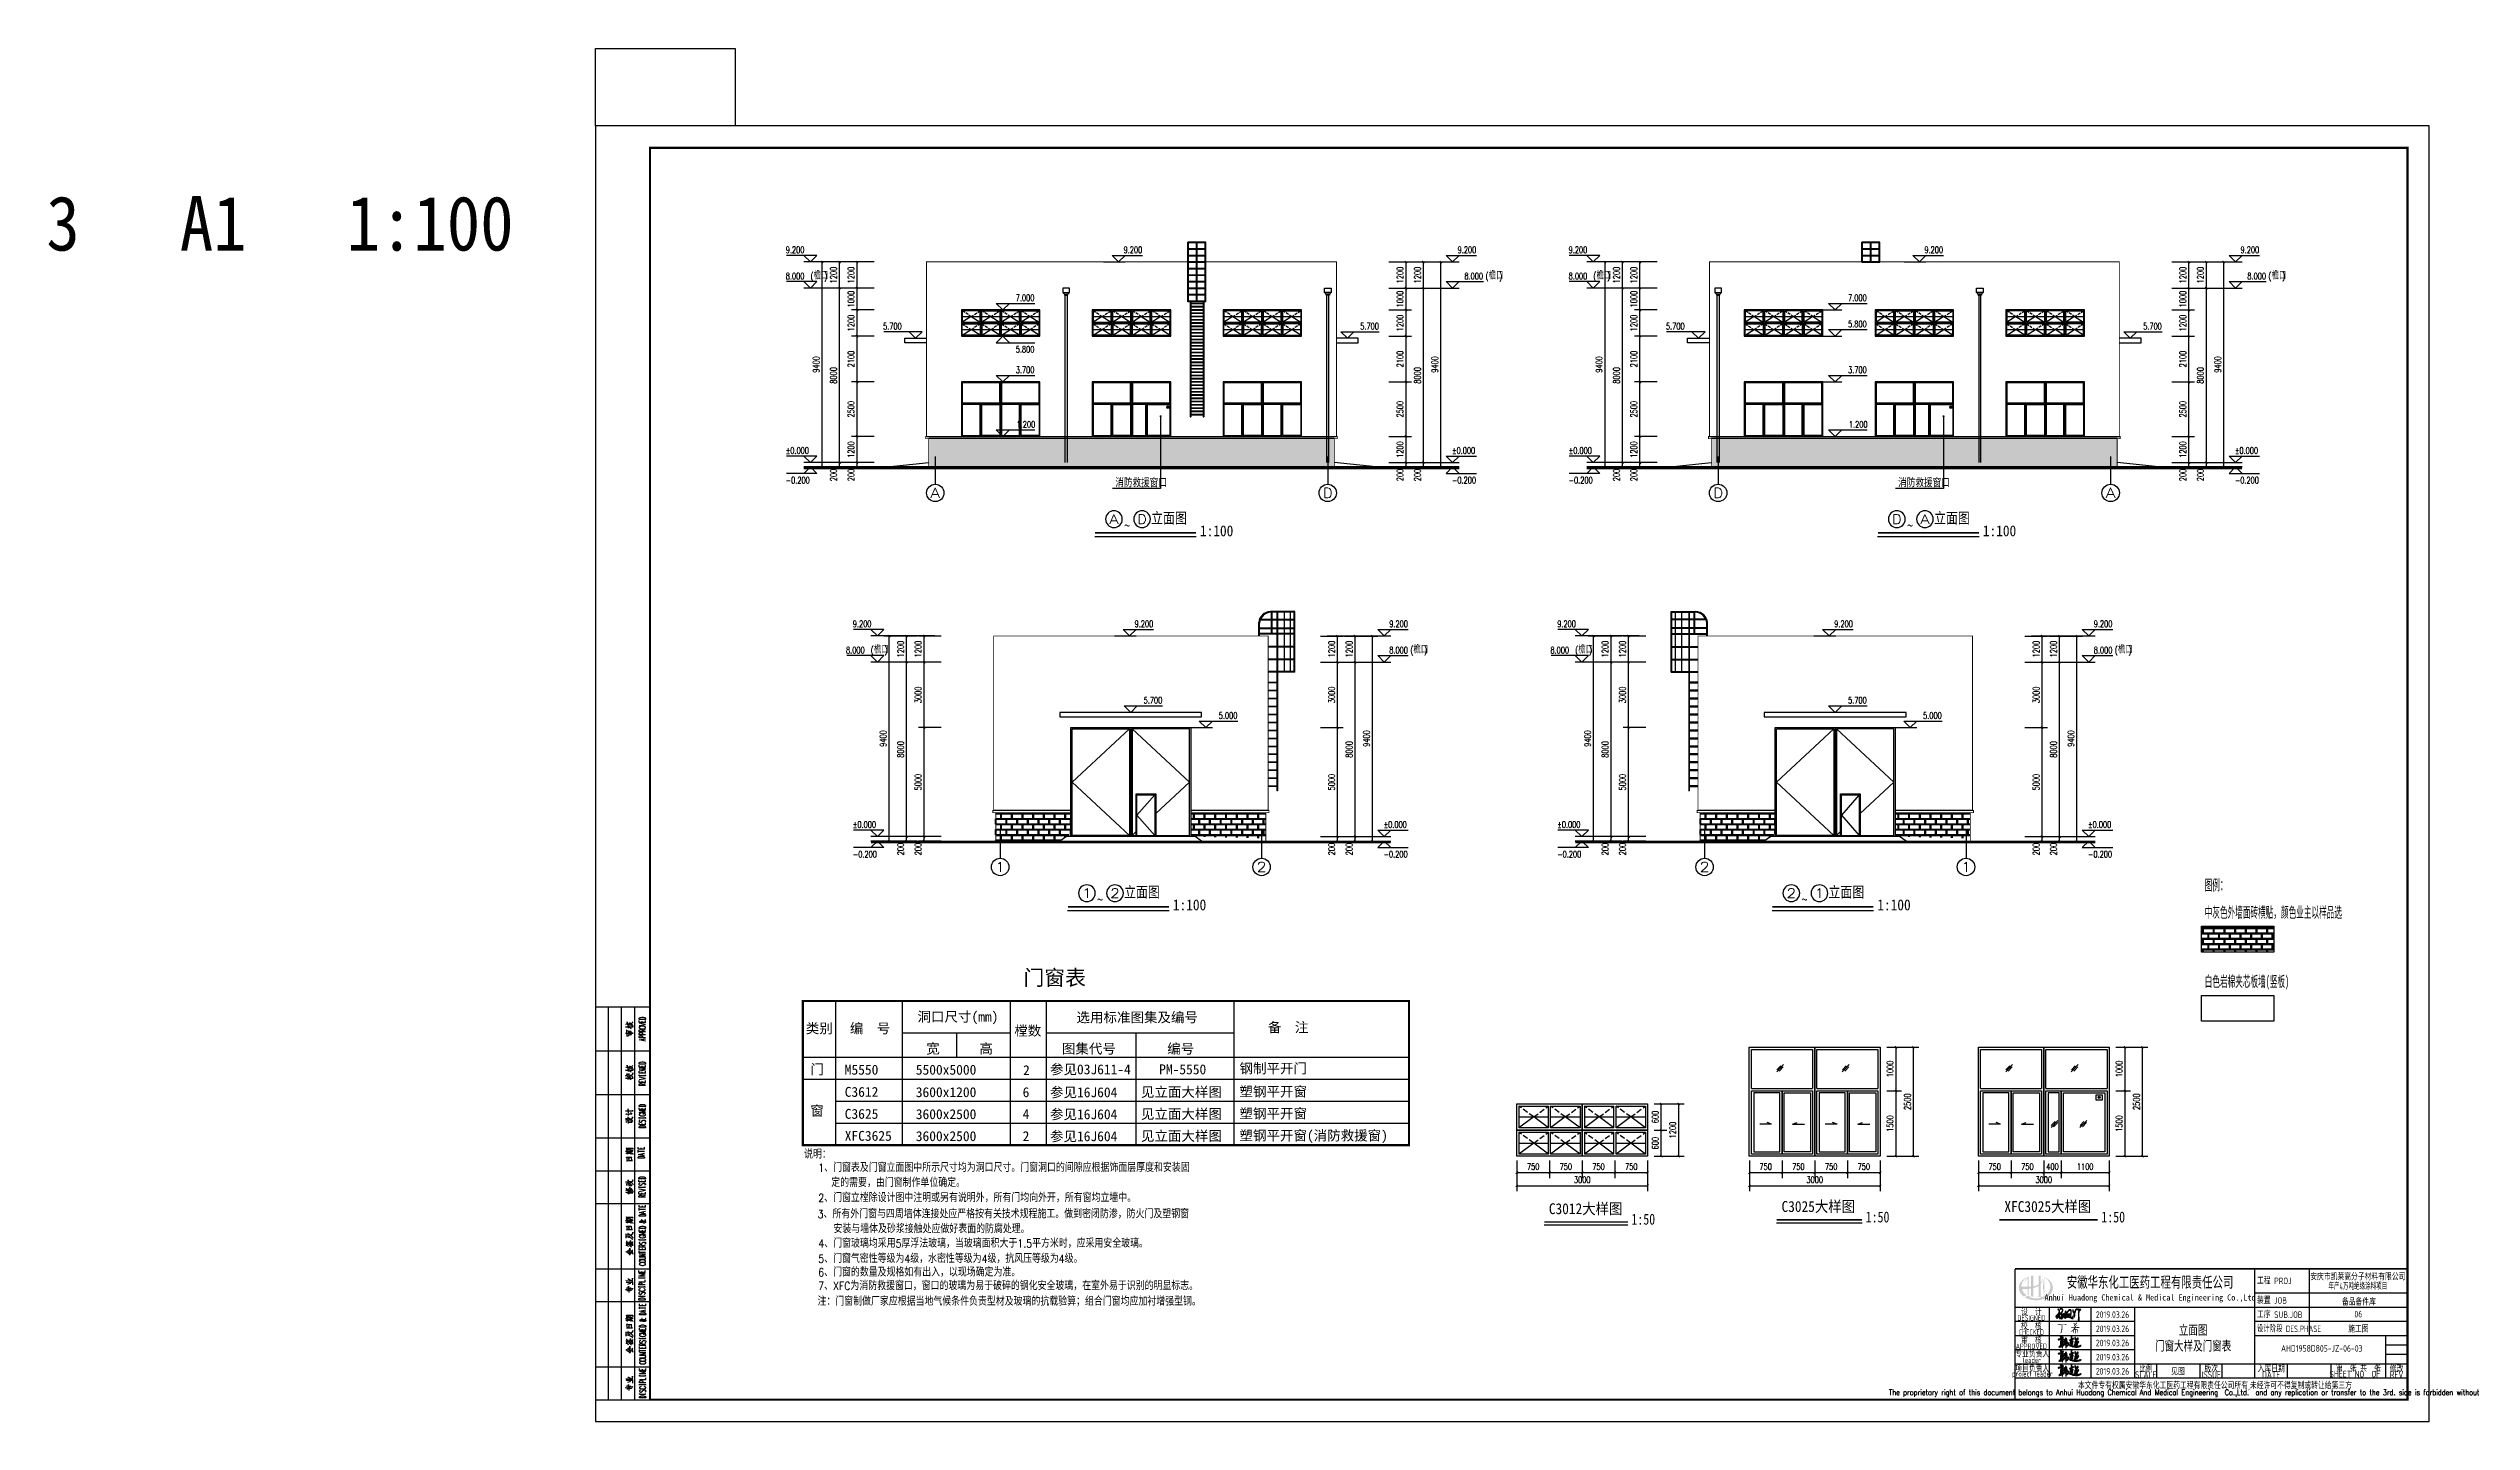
# Model space of a CAD drawing. Extents: x 4796190 to 4921527, y -485691 to -238224.
# Drawn here: x 4796190 to 4907315, y -485691 to -422737 of the extents above; entities that cross this region are included whole.
import ezdxf
from ezdxf.enums import TextEntityAlignment as Align

# ---------------------------------------------------------------- set-up
doc = ezdxf.new("R2010")
doc.units = 0
doc.header["$LTSCALE"] = 1000
doc.header["$MEASUREMENT"] = 0
doc.linetypes.add('DASH', pattern=[0.35, 0.25, -0.1])
doc.layers.get('0').update_dxf_attribs({"linetype": 'CONTINUOUS'})
doc.layers.get('Defpoints').update_dxf_attribs({"linetype": 'CONTINUOUS'})
doc.layers.add('_0', color=7, linetype='CONTINUOUS', lineweight=25)
for name, color, linetype in [('AXIS', 3, 'CONTINUOUS'), ('AXIS_TEXT', 7, 'CONTINUOUS'), ('DIM', 7, 'CONTINUOUS'), ('DIM_ELEV', 3, 'CONTINUOUS'), ('DIM_LEAD', 3, 'CONTINUOUS'), ('E_STRM', 7, 'CONTINUOUS'), ('E_WINDOW', 4, 'CONTINUOUS'), ('HATCH', 8, 'CONTINUOUS'), ('PUB_DIM', 3, 'CONTINUOUS'), ('PUB_HATCH', 8, 'CONTINUOUS'), ('PUB_TEXT', 7, 'CONTINUOUS'), ('PUB_TITLE', 4, 'CONTINUOUS'), ('S-COLU_DIM', 3, 'CONTINUOUS'), ('WINDOW', 4, 'CONTINUOUS'), ('图名', 15, 'CONTINUOUS'), ('填充', 251, 'CONTINUOUS')]:
    doc.layers.add(name, color=color, linetype=linetype)
doc.styles.add('-宋体', font='', dxfattribs={"width": 0.8})
doc.styles.add('_HZTXT', font='txt.shx', dxfattribs={"width": 0.8, "bigfont": 'HZTXT.shx'})
doc.styles.add('_TCH_AXIS', font='COMPLEX', dxfattribs={"bigfont": 'GBCBIG'})
doc.styles.add('_TCH_DIM', font='SIMPLEX', dxfattribs={"bigfont": 'GBCBIG'})
doc.styles.add('_TCH_DIM_T3', font='SIMPLEX', dxfattribs={"width": 0.705882, "bigfont": 'GBCBIG'})
doc.styles.add('AHD', font='sceie.shx', dxfattribs={"width": 0.7, "bigfont": 'sceic.shx'})
doc.styles.add('COMPLEX', font='COMPLEX')
doc.styles.add('ECEC_TQ', font='txt_l.shx', dxfattribs={"bigfont": 'hztxt_l.shx'})
doc.styles.add('HZ1', font='txt.shx', dxfattribs={"bigfont": 'hzdx.shx'})
doc.styles.add('sceie', font='sceie.shx', dxfattribs={"bigfont": 'sceic.shx'})
doc.styles.add('STYLE-黑体', font='simhei.ttf')
doc.styles.add('宋体', font='', dxfattribs={"width": 0.7})
doc.styles.get('-宋体').set_extended_font_data('SimSun')
doc.styles.get('宋体').set_extended_font_data('SimSun')
doc.dimstyles.new('_TCH_ARCH&&100', dxfattribs={"dimtxt": 297.5, "dimasz": 100, "dimexe": 250, "dimexo": 300, "dimgap": 126.25, "dimtad": 1, "dimdec": 0, "dimzin": 0, "dimdsep": 46, "dimtxsty": '_TCH_DIM_T3', "dimblk": 'ARCHTICK', "dimcen": 0.09, "dimclrt": 7, "dimazin": 2, "dimtfac": 1, "dimtdec": 0, "dimtix": 1, "dimtmove": 2, "dimatfit": 3, "dimfxl": 0, "dimtolj": 1, "dimtzin": 0, "dimarcsym": 0})

msp = doc.modelspace()

# ---------------------------------------------------------------- texts
at = {"color": 4, "style": 'HZ1', "width": 0.85}
for s, p in [('说明：', (4830844.5, -473630.1)), ('1、门窗表及门窗立面图中所示尺寸均为洞口尺寸。门窗洞口的间隙应根据饰面层厚度和安装固', (4831494.2, -474239.8, -11948.3)), ('2、门窗立樘除设计图中注明或另有说明外，所有门均向外开，所有窗均立墙中。', (4831494.2, -475622.9, -11948.3)), ('定的需要，由门窗制作单位确定。', (4832092.3, -474929.4, -11948.3)), ('3、所有外门窗与四周墙体连接处应严格按有关技术规程施工。做到密闭防渗，防火门及塑钢窗', (4831466.8, -476365.3)), ('安装与墙体及砂浆接触处应做好表面的防腐处理。', (4832191.1, -477049.5)), ('4、门窗玻璃均采用5厚浮法玻璃，当玻璃面积大于1.5平方米时，应采用安全玻璃。', (4831500.3, -477712.5, -23896.7)), ('5、门窗气密性等级为4级，水密性等级为4级，抗风压等级为4级。', (4831494.2, -478413, -11948.3)), ('6、门窗的数量及规格如有出入，以现场确定为准。', (4831494.2, -479036.5, -11948.3)), ('注：门窗制做厂家应根据当地气候条件负责型材及玻璃的抗载验算；组合门窗均应加衬增强型钢。', (4831459.1, -480373, -23896.7)), ('7、XFC为消防救援窗口，窗口的玻璃为易于破碎的钢化安全玻璃，在室外易于识别的明显标志。', (4831494.2, -479660, -11948.3))]:
    msp.add_text(s, height=370, dxfattribs=at).set_placement(p)
for s, height, style, width, p in [('安庆市凯莱高分子材料有限公司', 300, 'sceie', 0.8, (4902100.9, -479020.6)), ('Anhui Huadong Chemical & Medical Engineering Co.,Ltd', 280, '宋体', 0.85, (4892572.1, -480040.7)), ('安徽华东化工医药工程有限责任公司', 500, '宋体', 0.7, (4892572.1, -479290.7)), ('年产4万吨绝缘涂料项目', 300, 'sceie', 0.65, (4902100.9, -479455.6)), ('备品备件库', 300, 'sceie', 0.8, (4902148.7, -480176.7)), ('DESIGNED', 250, 'AHD', 0.8, (4887127.2, -480940.7)), ('DESIGNED', 250, 'AHD', 0.8, (4887127.2, -480940.7)), ('校  核', 300, 'AHD', 0.8, (4887127.2, -481290.7)), ('校  核', 300, 'AHD', 0.8, (4887127.2, -481290.7)), ('设  计', 300, 'AHD', 0.8, (4887127.2, -480640.7)), ('设  计', 300, 'AHD', 0.8, (4887127.2, -480640.7)), ('2019.03.26', 300, 'AHD', 0.8, (4890852, -480787.4)), ('06', 300, 'sceie', 0.8, (4902127.2, -480765.7)), ('APPROVED', 250, 'AHD', 0.8, (4887127.2, -482240.7)), ('APPROVED', 250, 'AHD', 0.8, (4887127.2, -482240.7)), ('CHECKED', 250, 'AHD', 0.8, (4887127.2, -481590.7)), ('CHECKED', 250, 'AHD', 0.8, (4887127.2, -481590.7)), ('审  核', 300, 'AHD', 0.8, (4887127.2, -481940.7)), ('审  核', 300, 'AHD', 0.8, (4887127.2, -481940.7)), ('2019.03.26', 300, 'AHD', 0.8, (4890852, -481437.4)), ('2019.03.26', 300, 'AHD', 0.8, (4890852, -482087.4)), ('门窗大样及门窗表', 500, 'AHD', 0.7, (4894546.1, -482209.4)), ('立面图', 500, 'AHD', 0.7, (4894546.1, -481483.1)), ('施工图', 300, 'sceie', 0.8, (4902127.2, -481415.7)), ('project leader', 250, 'AHD', 0.8, (4887177.2, -483540.7)), ('项目负责人', 300, 'AHD', 0.8, (4887167.2, -483240.7)), ('专业负责人', 300, 'AHD', 0.8, (4887170.2, -482560.7)), ('leader', 250, 'AHD', 0.8, (4887157.2, -482880.7)), ('2019.03.26', 300, 'AHD', 0.8, (4890852, -482737.4)), ('2019.03.26', 300, 'AHD', 0.8, (4890852, -483387.4)), ('SCALE', 300, 'sceie', 0.8, (4892377.2, -483540.7)), ('比例', 300, 'sceie', 0.8, (4892377.2, -483240.7)), ('见图', 300, 'sceie', 0.8, (4893853.1, -483377.7)), ('ISSUE', 300, 'sceie', 0.8, (4895377.2, -483540.7)), ('版次', 300, 'sceie', 0.8, (4895377.2, -483240.7)), ('入库日期', 300, 'sceie', 0.8, (4898127.2, -483240.7)), ('DATE', 300, 'sceie', 0.8, (4898127.2, -483540.7)), ('SHEET NO  OF  ', 300, 'sceie', 0.8, (4902127.2, -483515.7)), ('第  张 共  张', 300, 'sceie', 0.8, (4902127.2, -483215.7)), ('REV', 300, 'sceie', 0.8, (4903877.2, -483540.7)), ('修改', 300, 'sceie', 0.8, (4903877.2, -483240.7)), ('The proprietary right of this document belongs to Anhui Huadong Chemical And Medical Engineering  Co.,Ltd.  and any replication or transfer to the 3rd. side is forbidden without its permission. ', 250, 'ECEC_TQ', 0.72, (4895377.2, -484390.7)), ('本文件专有权属安徽华东化工医药工程有限责任公司所有,未经许可不得复制或转让给第三方', 300, 'sceie', 0.8, (4895548.3, -484039.7))]:
    msp.add_text(s, height=height, dxfattribs=dict(style=style, width=width)).set_placement(p, align=Align.MIDDLE)
at = {"style": 'sceie'}
for s, width, p in [('装置 JOB', 0.8, (4897474.1, -480290.7)), ('工程 PROJ', 0.8, (4897474.1, -479390.7)), ('工序 SUB.JOB', 0.8, (4897474.1, -480940.7)), ('设计阶段 DES.PHASE', 0.75, (4897474.1, -481590.7))]:
    msp.add_text(s, height=300, dxfattribs=dict(at, width=width)).set_placement(p)
at = {"style": 'sceie', "width": 0.8}
msp.add_attdef('AHD1958D805-JZ-06-03', text='200320-02-040', height=300, dxfattribs=at).set_placement((4900448, -482337), align=Align.MIDDLE)
at = {"layer": 'AXIS_TEXT', "color": 0, "style": '_TCH_AXIS'}
for s, width, p, p2 in [('A', 1.166667, (4836633.5, -443341.3), (4837086, -443341.3)), ('D', 1.235294, (4854633.5, -443341.3), (4855086, -443341.3)), ('D', 1.235294, (4872537.9, -443341.3), (4872990.5, -443341.3)), ('A', 1.166667, (4890537.9, -443341.3), (4890990.5, -443341.3)), ('1', 2.333333, (4839609.6, -460489.9), (4840062.2, -460489.9)), ('2', 1.5, (4851598.8, -460489.9), (4852051.4, -460489.9)), ('2', 1.5, (4871915.8, -460489.9), (4872368.3, -460489.9)), ('1', 2.333333, (4883905, -460489.9), (4884357.5, -460489.9))]:
    msp.add_text(s, height=452.5, dxfattribs=dict(at, width=width)).set_placement(p, p2, align=Align.FIT)
at = {"layer": 'PUB_DIM', "style": '_HZTXT', "width": 0.8}
for p in [(4845115.3, -442847.9, 3517.8), (4881019.7, -442847.9, 3517.8)]:
    msp.add_text('消防救援窗口', height=365.69, dxfattribs=at).set_placement(p)
at = {"layer": 'PUB_TEXT', "style": '_TCH_DIM', "width": 0.705882}
for s, p in [('9.200', (4830002.8, -432118.9)), ('9.200', (4845496.8, -432118.9)), ('9.200', (4860816.7, -432118.9)), ('9.200', (4865907.3, -432118.9)), ('9.200', (4882223, -432118.9)), ('9.200', (4896721.2, -432118.9)), ('8.000', (4830002.8, -433321.4)), ('(', (4831140.8, -433321.4)), (')', (4831772.3, -433321.4)), ('8.000', (4861128.6, -433321.4)), ('(', (4862098.6, -433321.4)), (')', (4862730.1, -433321.4)), ('8.000', (4865907.3, -433321.4)), ('(', (4867045.3, -433321.4)), (')', (4867676.7, -433321.4)), ('8.000', (4897033.1, -433321.4)), ('(', (4898003.1, -433321.4)), (')', (4898634.6, -433321.4)), ('7.000', (4840550.3, -434321.4)), ('7.000', (4878721.5, -434321.4)), ('5.700', (4834467.9, -435621.4)), ('5.700', (4856351.6, -435621.4)), ('5.700', (4870372.3, -435621.4)), ('5.800', (4878721.5, -435521.4)), ('5.700', (4892256.1, -435621.4)), ('5.800', (4840550.3, -436681.4)), ('3.700', (4840550.3, -437621.4)), ('3.700', (4878721.5, -437621.4)), ('1.200', (4840590.3, -440121.4)), ('1.200', (4878761.5, -440121.4)), ('%%P0.000', (4830002.8, -441321.4)), ('%%P0.000', (4860556.7, -441321.4)), ('%%P0.000', (4865907.3, -441321.4)), ('%%P0.000', (4896461.2, -441321.4)), ('-0.200', (4830002.8, -442681.4)), ('-0.200', (4860556.7, -442681.4)), ('-0.200', (4865907.3, -442681.4)), ('-0.200', (4896461.2, -442681.4)), ('9.200', (4833079, -449267.6)), ('9.200', (4846002.4, -449267.6)), ('9.200', (4857681.4, -449267.6)), ('9.200', (4865385.1, -449267.6)), ('9.200', (4878085.7, -449267.6)), ('9.200', (4889987.6, -449267.6)), ('8.000', (4832767, -450470.1)), ('(', (4833905, -450470.1)), (')', (4834536.5, -450470.1)), ('8.000', (4857681.4, -450470.1)), ('(', (4858651.4, -450470.1)), (')', (4859282.9, -450470.1)), ('8.000', (4865073.2, -450470.1)), ('(', (4866211.2, -450470.1)), (')', (4866842.7, -450470.1)), ('8.000', (4889987.6, -450470.1)), ('(', (4890957.6, -450470.1)), (')', (4891589.1, -450470.1)), ('5.700', (4846416.7, -452770.1)), ('5.000', (4849858.7, -453470.1)), ('5.700', (4878722.8, -452770.1)), ('5.000', (4882164.8, -453470.1)), ('%%P0.000', (4833079, -458470.1)), ('%%P0.000', (4857421.4, -458470.1)), ('%%P0.000', (4865385.1, -458470.1)), ('%%P0.000', (4889727.6, -458470.1)), ('-0.200', (4833079, -459830.1)), ('-0.200', (4857421.4, -459830.1)), ('-0.200', (4865385.1, -459830.1)), ('-0.200', (4889727.6, -459830.1))]:
    msp.add_text(s, height=297.5, dxfattribs=at).set_placement(p)
at = {"layer": 'PUB_TEXT', "style": '_TCH_DIM'}
for p in [(4831280.8, -433321.4), (4862238.6, -433321.4), (4867185.3, -433321.4), (4898143.1, -433321.4), (4834045, -450470.1), (4858791.4, -450470.1), (4866351.2, -450470.1), (4891097.6, -450470.1)]:
    msp.add_text('檐口', height=337.59, dxfattribs=at).set_placement(p)
at = {"layer": 'PUB_TEXT', "color": 7, "linetype": 'Continuous', "style": 'STYLE-黑体', "width": 0.5}
for s, height, p in [('图例：', 499.79, (4895077.1, -461338)), ('中灰色外墙面砖横贴，颜色业主以样品选', 499.794, (4895077.1, -462590.7)), ('白色岩棉夹芯板墙(竖板)', 499.794, (4895077.1, -465759))]:
    msp.add_text(s, height=height, dxfattribs=at).set_placement(p)
at = {"layer": 'PUB_TEXT', "linetype": 'Continuous', "style": '-宋体'}
for s, height, p in [('门窗表', 700, (4840904.4, -465688.8)), ('类别', 453.6, (4830923.8, -467891.2)), ('编  号', 453.6, (4832944, -467891.2)), ('洞口尺寸(mm)', 453.6, (4836045.6, -467355.9)), ('樘数', 453.6, (4840482.7, -467998.4)), ('选用标准图集及编号', 453.6, (4843338.1, -467384.8)), ('备  注', 453.6, (4852116, -467843.2)), ('宽', 453.6, (4836447.2, -468820.1)), ('高', 453.6, (4838884, -468820.1)), ('图集代号', 453.6, (4842666.2, -468823.8)), ('编号', 453.6, (4847497.2, -468823.8)), ('门', 453.6, (4831132, -469769.9)), ('2', 453.6, (4840887, -469809)), ('窗', 453.6, (4831132, -471668.2)), ('6', 453.6, (4840867.3, -470817)), ('4', 453.6, (4840867.3, -471825)), ('2', 453.6, (4840867.3, -472833))]:
    msp.add_text(s, height=height, dxfattribs=at).set_placement(p)
at = {"layer": 'PUB_TEXT', "color": 4, "linetype": 'Continuous', "style": '-宋体'}
for s, p in [('M5550', (4832707.7, -469788.7)), ('5500x5000', (4835967.2, -469788.7)), ('C3612', (4832707.7, -470803.6)), ('3600x1200', (4835967.2, -470817.4)), ('C3625', (4832707.7, -471811.6)), ('3600x2500', (4835967.2, -471825.4)), ('XFC3625', (4832707.7, -472819.6)), ('3600x2500', (4835967.2, -472833.4))]:
    msp.add_text(s, height=453.6, dxfattribs=at).set_placement(p)
at = {"layer": 'PUB_TEXT', "color": 6, "linetype": 'Continuous', "style": '-宋体'}
for s, p in [('参见03J611-4', (4842122.5, -469770.7)), ('PM-5550', (4847127.8, -469770.7)), ('钢制平开门', (4850813, -469725.7)), ('参见16J604', (4842122.5, -470821.7)), ('见立面大样图', (4846292.8, -470807.6)), ('塑钢平开窗', (4850813, -470787.4)), ('参见16J604', (4842122.5, -471829.7)), ('见立面大样图', (4846292.8, -471815.6)), ('塑钢平开窗', (4850813, -471795.4)), ('塑钢平开窗(消防救援窗)', (4850813, -472803.4)), ('参见16J604', (4842122.5, -472837.7)), ('见立面大样图', (4846292.8, -472823.6))]:
    msp.add_text(s, height=453.6, dxfattribs=at).set_placement(p)
at = {"layer": '图名', "style": '宋体'}
for s, height, width, p in [('3   A1   1:100', 2500, 0.9, (4796092.2, -432003.3)), ('立面图', 500, 0.8, (4846761.5, -444513.8)), ('立面图', 500, 0.8, (4882666, -444513.8)), ('~', 500, 0.8, (4845523.5, -444861.1)), ('1:100', 500, 0.9, (4848998.7, -445103.5)), ('~', 500, 0.8, (4881427.9, -444861.1)), ('1:100', 500, 0.9, (4884903.2, -445103.5)), ('立面图', 500, 0.8, (4845519.6, -461662.5)), ('立面图', 500, 0.8, (4877825.7, -461662.5)), ('~', 500, 0.8, (4844281.6, -462009.8)), ('1:100', 500, 0.9, (4847756.8, -462252.1)), ('~', 500, 0.8, (4876587.7, -462009.8)), ('1:100', 500, 0.9, (4880063, -462252.1)), ('C3012大样图', 500, 0.9, (4864999.9, -476183.2)), ('C3025大样图', 500, 0.9, (4875670.2, -476082.2)), ('XFC3025大样图', 500, 0.9, (4885890.5, -476082.2)), ('1:50', 500, 0.8, (4868786.9, -476664.1)), ('1:50', 500, 0.8, (4879529.8, -476563.1)), ('1:50', 500, 0.8, (4890337.1, -476563.1))]:
    msp.add_text(s, height=height, dxfattribs=dict(at, width=width)).set_placement(p)

# ---------------------------------------------------------------- blocks, each defined once
blk = doc.blocks.new('_ArchTick')
at = {"color": 0, "linetype": 'ByBlock', "const_width": 0.4}
blk.add_lwpolyline([(-0.5, -0.5), (0.5, 0.5)], dxfattribs=at)
blk = doc.blocks.new('*D24')
at = {"layer": 'Defpoints', "color": 0}
for p in [(4888497, -473428), (4890697, -473428), (4890697, -474280)]:
    blk.add_point(p, dxfattribs=at)
at = {"layer": 'PUB_DIM', "color": 0, "lineweight": -2}
for p, q in [((4888497, -473728), (4888497, -474530)), ((4888497, -474280), (4890697, -474280)), ((4890697, -473728), (4890697, -474530))]:
    blk.add_line(p, q, dxfattribs=at)
at = {"layer": 'PUB_DIM', "color": 0, "lineweight": -2, "xscale": 100, "yscale": 100, "zscale": 100, "rotation": 180}
blk.add_blockref('_ArchTick', (4888497, -474280), dxfattribs=at)
at = {"layer": 'PUB_DIM', "color": 0, "lineweight": -2, "xscale": 100, "yscale": 100, "zscale": 100}
blk.add_blockref('_ArchTick', (4890697, -474280), dxfattribs=at)
at = {"layer": 'PUB_DIM', "color": 7, "insert": (4889597, -474005), "char_height": 297.5, "attachment_point": 5, "style": '_TCH_DIM_T3'}
blk.add_mtext('\\A1;1100', dxfattribs=at)
blk = doc.blocks.new('*D25')
at = {"layer": 'Defpoints', "color": 0}
for p in [(4887697, -473428), (4888497, -473428), (4888497, -474280)]:
    blk.add_point(p, dxfattribs=at)
at = {"layer": 'PUB_DIM', "color": 0, "lineweight": -2}
for p, q in [((4887697, -473728), (4887697, -474530)), ((4887697, -474280), (4888497, -474280)), ((4888497, -473728), (4888497, -474530))]:
    blk.add_line(p, q, dxfattribs=at)
at = {"layer": 'PUB_DIM', "color": 0, "lineweight": -2, "xscale": 100, "yscale": 100, "zscale": 100, "rotation": 180}
blk.add_blockref('_ArchTick', (4887697, -474280), dxfattribs=at)
at = {"layer": 'PUB_DIM', "color": 0, "lineweight": -2, "xscale": 100, "yscale": 100, "zscale": 100}
blk.add_blockref('_ArchTick', (4888497, -474280), dxfattribs=at)
at = {"layer": 'PUB_DIM', "color": 7, "insert": (4888097, -474005), "char_height": 297.5, "attachment_point": 5, "style": '_TCH_DIM_T3'}
blk.add_mtext('\\A1;400', dxfattribs=at)
blk = doc.blocks.new('*D26')
at = {"layer": 'Defpoints', "color": 0}
for p in [(4886197, -473428), (4887697, -473428), (4887697, -474280)]:
    blk.add_point(p, dxfattribs=at)
at = {"layer": 'PUB_DIM', "color": 0, "lineweight": -2}
for p, q in [((4886197, -473728), (4886197, -474530)), ((4886197, -474280), (4887697, -474280)), ((4887697, -473728), (4887697, -474530))]:
    blk.add_line(p, q, dxfattribs=at)
at = {"layer": 'PUB_DIM', "color": 0, "lineweight": -2, "xscale": 100, "yscale": 100, "zscale": 100, "rotation": 180}
blk.add_blockref('_ArchTick', (4886197, -474280), dxfattribs=at)
at = {"layer": 'PUB_DIM', "color": 0, "lineweight": -2, "xscale": 100, "yscale": 100, "zscale": 100}
blk.add_blockref('_ArchTick', (4887697, -474280), dxfattribs=at)
at = {"layer": 'PUB_DIM', "color": 7, "insert": (4886947, -474005), "char_height": 297.5, "attachment_point": 5, "style": '_TCH_DIM_T3'}
blk.add_mtext('\\A1;750', dxfattribs=at)
blk = doc.blocks.new('*D27')
at = {"layer": 'Defpoints', "color": 0}
for p in [(4884697, -473428), (4886197, -473428), (4886197, -474280)]:
    blk.add_point(p, dxfattribs=at)
at = {"layer": 'PUB_DIM', "color": 0, "lineweight": -2}
for p, q in [((4884697, -473728), (4884697, -474530)), ((4884697, -474280), (4886197, -474280)), ((4886197, -473728), (4886197, -474530))]:
    blk.add_line(p, q, dxfattribs=at)
at = {"layer": 'PUB_DIM', "color": 0, "lineweight": -2, "xscale": 100, "yscale": 100, "zscale": 100, "rotation": 180}
blk.add_blockref('_ArchTick', (4884697, -474280), dxfattribs=at)
at = {"layer": 'PUB_DIM', "color": 0, "lineweight": -2, "xscale": 100, "yscale": 100, "zscale": 100}
blk.add_blockref('_ArchTick', (4886197, -474280), dxfattribs=at)
at = {"layer": 'PUB_DIM', "color": 7, "insert": (4885447, -474005), "char_height": 297.5, "attachment_point": 5, "style": '_TCH_DIM_T3'}
blk.add_mtext('\\A1;750', dxfattribs=at)
blk = doc.blocks.new('*D28')
at = {"layer": 'Defpoints', "color": 0}
for p in [(4890997, -468528), (4892226, -468528), (4890997, -473528)]:
    blk.add_point(p, dxfattribs=at)
at = {"layer": 'PUB_DIM', "color": 0, "lineweight": -2}
for p, q in [((4891297, -468528), (4892476, -468528)), ((4892226, -473528), (4892226, -468528)), ((4891297, -473528), (4892476, -473528))]:
    blk.add_line(p, q, dxfattribs=at)
at = {"layer": 'PUB_DIM', "color": 0, "lineweight": -2, "xscale": 100, "yscale": 100, "zscale": 100}
for p, rotation in [((4892226, -468528), 90), ((4892226, -473528), 270)]:
    blk.add_blockref('_ArchTick', p, dxfattribs=dict(at, rotation=rotation))
at = {"layer": 'PUB_DIM', "color": 7, "insert": (4891951, -471028), "char_height": 297.5, "attachment_point": 5, "rotation": 90, "style": '_TCH_DIM_T3'}
blk.add_mtext('\\A1;2500', dxfattribs=at)
blk = doc.blocks.new('*D29')
at = {"layer": 'Defpoints', "color": 0}
for p in [(4890697, -468528), (4891426, -468528), (4890697, -470527)]:
    blk.add_point(p, dxfattribs=at)
at = {"layer": 'PUB_DIM', "color": 0, "lineweight": -2}
for p, q in [((4890997, -468528), (4891676, -468528)), ((4891426, -470527), (4891426, -468528)), ((4890997, -470527), (4891676, -470527))]:
    blk.add_line(p, q, dxfattribs=at)
at = {"layer": 'PUB_DIM', "color": 0, "lineweight": -2, "xscale": 100, "yscale": 100, "zscale": 100}
for p, rotation in [((4891426, -468528), 90), ((4891426, -470527), 270)]:
    blk.add_blockref('_ArchTick', p, dxfattribs=dict(at, rotation=rotation))
at = {"layer": 'PUB_DIM', "color": 7, "insert": (4891151, -469527), "char_height": 297.5, "attachment_point": 5, "rotation": 90, "style": '_TCH_DIM_T3'}
blk.add_mtext('\\A1;1000', dxfattribs=at)
blk = doc.blocks.new('*D30')
at = {"layer": 'Defpoints', "color": 0}
for p in [(4890697, -470527), (4891426, -470527), (4890697, -473528)]:
    blk.add_point(p, dxfattribs=at)
at = {"layer": 'PUB_DIM', "color": 0, "lineweight": -2}
for p, q in [((4890997, -470527), (4891676, -470527)), ((4891426, -473528), (4891426, -470527)), ((4890997, -473528), (4891676, -473528))]:
    blk.add_line(p, q, dxfattribs=at)
at = {"layer": 'PUB_DIM', "color": 0, "lineweight": -2, "xscale": 100, "yscale": 100, "zscale": 100}
for p, rotation in [((4891426, -470527), 90), ((4891426, -473528), 270)]:
    blk.add_blockref('_ArchTick', p, dxfattribs=dict(at, rotation=rotation))
at = {"layer": 'PUB_DIM', "color": 7, "insert": (4891151, -472027), "char_height": 297.5, "attachment_point": 5, "rotation": 90, "style": '_TCH_DIM_T3'}
blk.add_mtext('\\A1;1500', dxfattribs=at)
blk = doc.blocks.new('*D31')
at = {"layer": 'Defpoints', "color": 0}
for p in [(4884697, -473678), (4890697, -473678), (4890697, -474880)]:
    blk.add_point(p, dxfattribs=at)
at = {"layer": 'PUB_DIM', "color": 0, "lineweight": -2}
for p, q in [((4884697, -473978), (4884697, -475130)), ((4890697, -473978), (4890697, -475130)), ((4884697, -474880), (4890697, -474880))]:
    blk.add_line(p, q, dxfattribs=at)
at = {"layer": 'PUB_DIM', "color": 0, "lineweight": -2, "xscale": 100, "yscale": 100, "zscale": 100, "rotation": 180}
blk.add_blockref('_ArchTick', (4884697, -474880), dxfattribs=at)
at = {"layer": 'PUB_DIM', "color": 0, "lineweight": -2, "xscale": 100, "yscale": 100, "zscale": 100}
blk.add_blockref('_ArchTick', (4890697, -474880), dxfattribs=at)
at = {"layer": 'PUB_DIM', "color": 7, "insert": (4887697, -474605), "char_height": 297.5, "attachment_point": 5, "style": '_TCH_DIM_T3'}
blk.add_mtext('\\A1;3000', dxfattribs=at)
blk = doc.blocks.new('*D32')
at = {"layer": 'Defpoints', "color": 0}
for p in [(4869830, -471128), (4870954, -471128), (4869830, -473528)]:
    blk.add_point(p, dxfattribs=at)
at = {"layer": 'PUB_DIM', "color": 0, "lineweight": -2}
for p, q in [((4870130, -471128), (4871204, -471128)), ((4870954, -473528), (4870954, -471128)), ((4870130, -473528), (4871204, -473528))]:
    blk.add_line(p, q, dxfattribs=at)
at = {"layer": 'PUB_DIM', "color": 0, "lineweight": -2, "xscale": 100, "yscale": 100, "zscale": 100}
for p, rotation in [((4870954, -471128), 90), ((4870954, -473528), 270)]:
    blk.add_blockref('_ArchTick', p, dxfattribs=dict(at, rotation=rotation))
at = {"layer": 'PUB_DIM', "color": 7, "insert": (4870679, -472328), "char_height": 297.5, "attachment_point": 5, "rotation": 90, "style": '_TCH_DIM_T3'}
blk.add_mtext('\\A1;1200', dxfattribs=at)
blk = doc.blocks.new('*D33')
at = {"layer": 'Defpoints', "color": 0}
for p in [(4869530, -471128), (4870154, -471128), (4869530, -472328)]:
    blk.add_point(p, dxfattribs=at)
at = {"layer": 'PUB_DIM', "color": 0, "lineweight": -2}
for p, q in [((4869830, -471128), (4870404, -471128)), ((4870154, -472328), (4870154, -471128)), ((4869830, -472328), (4870404, -472328))]:
    blk.add_line(p, q, dxfattribs=at)
at = {"layer": 'PUB_DIM', "color": 0, "lineweight": -2, "xscale": 100, "yscale": 100, "zscale": 100}
for p, rotation in [((4870154, -471128), 90), ((4870154, -472328), 270)]:
    blk.add_blockref('_ArchTick', p, dxfattribs=dict(at, rotation=rotation))
at = {"layer": 'PUB_DIM', "color": 7, "insert": (4869879, -471728), "char_height": 297.5, "attachment_point": 5, "rotation": 90, "style": '_TCH_DIM_T3'}
blk.add_mtext('\\A1;600', dxfattribs=at)
blk = doc.blocks.new('*D34')
at = {"layer": 'Defpoints', "color": 0}
for p in [(4869530, -472328), (4870154, -472328), (4869530, -473528)]:
    blk.add_point(p, dxfattribs=at)
at = {"layer": 'PUB_DIM', "color": 0, "lineweight": -2}
for p, q in [((4869830, -472328), (4870404, -472328)), ((4870154, -473528), (4870154, -472328)), ((4869830, -473528), (4870404, -473528))]:
    blk.add_line(p, q, dxfattribs=at)
at = {"layer": 'PUB_DIM', "color": 0, "lineweight": -2, "xscale": 100, "yscale": 100, "zscale": 100}
for p, rotation in [((4870154, -472328), 90), ((4870154, -473528), 270)]:
    blk.add_blockref('_ArchTick', p, dxfattribs=dict(at, rotation=rotation))
at = {"layer": 'PUB_DIM', "color": 7, "insert": (4869879, -472928), "char_height": 297.5, "attachment_point": 5, "rotation": 90, "style": '_TCH_DIM_T3'}
blk.add_mtext('\\A1;600', dxfattribs=at)
blk = doc.blocks.new('*D35')
at = {"layer": 'Defpoints', "color": 0}
for p in [(4868030, -473428), (4869530, -473428), (4869530, -474280)]:
    blk.add_point(p, dxfattribs=at)
at = {"layer": 'PUB_DIM', "color": 0, "lineweight": -2}
for p, q in [((4868030, -473728), (4868030, -474530)), ((4868030, -474280), (4869530, -474280)), ((4869530, -473728), (4869530, -474530))]:
    blk.add_line(p, q, dxfattribs=at)
at = {"layer": 'PUB_DIM', "color": 0, "lineweight": -2, "xscale": 100, "yscale": 100, "zscale": 100, "rotation": 180}
blk.add_blockref('_ArchTick', (4868030, -474280), dxfattribs=at)
at = {"layer": 'PUB_DIM', "color": 0, "lineweight": -2, "xscale": 100, "yscale": 100, "zscale": 100}
blk.add_blockref('_ArchTick', (4869530, -474280), dxfattribs=at)
at = {"layer": 'PUB_DIM', "color": 7, "insert": (4868780, -474005), "char_height": 297.5, "attachment_point": 5, "style": '_TCH_DIM_T3'}
blk.add_mtext('\\A1;750', dxfattribs=at)
blk = doc.blocks.new('*D36')
at = {"layer": 'Defpoints', "color": 0}
for p in [(4866530, -473428), (4868030, -473428), (4868030, -474280)]:
    blk.add_point(p, dxfattribs=at)
at = {"layer": 'PUB_DIM', "color": 0, "lineweight": -2}
for p, q in [((4866530, -473728), (4866530, -474530)), ((4866530, -474280), (4868030, -474280)), ((4868030, -473728), (4868030, -474530))]:
    blk.add_line(p, q, dxfattribs=at)
at = {"layer": 'PUB_DIM', "color": 0, "lineweight": -2, "xscale": 100, "yscale": 100, "zscale": 100, "rotation": 180}
blk.add_blockref('_ArchTick', (4866530, -474280), dxfattribs=at)
at = {"layer": 'PUB_DIM', "color": 0, "lineweight": -2, "xscale": 100, "yscale": 100, "zscale": 100}
blk.add_blockref('_ArchTick', (4868030, -474280), dxfattribs=at)
at = {"layer": 'PUB_DIM', "color": 7, "insert": (4867280, -474005), "char_height": 297.5, "attachment_point": 5, "style": '_TCH_DIM_T3'}
blk.add_mtext('\\A1;750', dxfattribs=at)
blk = doc.blocks.new('*D37')
at = {"layer": 'Defpoints', "color": 0}
for p in [(4865030, -473428), (4866530, -473428), (4866530, -474280)]:
    blk.add_point(p, dxfattribs=at)
at = {"layer": 'PUB_DIM', "color": 0, "lineweight": -2}
for p, q in [((4865030, -473728), (4865030, -474530)), ((4865030, -474280), (4866530, -474280)), ((4866530, -473728), (4866530, -474530))]:
    blk.add_line(p, q, dxfattribs=at)
at = {"layer": 'PUB_DIM', "color": 0, "lineweight": -2, "xscale": 100, "yscale": 100, "zscale": 100, "rotation": 180}
blk.add_blockref('_ArchTick', (4865030, -474280), dxfattribs=at)
at = {"layer": 'PUB_DIM', "color": 0, "lineweight": -2, "xscale": 100, "yscale": 100, "zscale": 100}
blk.add_blockref('_ArchTick', (4866530, -474280), dxfattribs=at)
at = {"layer": 'PUB_DIM', "color": 7, "insert": (4865780, -474005), "char_height": 297.5, "attachment_point": 5, "style": '_TCH_DIM_T3'}
blk.add_mtext('\\A1;750', dxfattribs=at)
blk = doc.blocks.new('*D38')
at = {"layer": 'Defpoints', "color": 0}
for p in [(4863530, -473428), (4865030, -473428), (4865030, -474280)]:
    blk.add_point(p, dxfattribs=at)
at = {"layer": 'PUB_DIM', "color": 0, "lineweight": -2}
for p, q in [((4863530, -473728), (4863530, -474530)), ((4863530, -474280), (4865030, -474280)), ((4865030, -473728), (4865030, -474530))]:
    blk.add_line(p, q, dxfattribs=at)
at = {"layer": 'PUB_DIM', "color": 0, "lineweight": -2, "xscale": 100, "yscale": 100, "zscale": 100, "rotation": 180}
blk.add_blockref('_ArchTick', (4863530, -474280), dxfattribs=at)
at = {"layer": 'PUB_DIM', "color": 0, "lineweight": -2, "xscale": 100, "yscale": 100, "zscale": 100}
blk.add_blockref('_ArchTick', (4865030, -474280), dxfattribs=at)
at = {"layer": 'PUB_DIM', "color": 7, "insert": (4864280, -474005), "char_height": 297.5, "attachment_point": 5, "style": '_TCH_DIM_T3'}
blk.add_mtext('\\A1;750', dxfattribs=at)
blk = doc.blocks.new('*D39')
at = {"layer": 'Defpoints', "color": 0}
for p in [(4863530, -473678), (4869530, -473678), (4869530, -474880)]:
    blk.add_point(p, dxfattribs=at)
at = {"layer": 'PUB_DIM', "color": 0, "lineweight": -2}
for p, q in [((4863530, -473978), (4863530, -475130)), ((4869530, -473978), (4869530, -475130)), ((4863530, -474880), (4869530, -474880))]:
    blk.add_line(p, q, dxfattribs=at)
at = {"layer": 'PUB_DIM', "color": 0, "lineweight": -2, "xscale": 100, "yscale": 100, "zscale": 100, "rotation": 180}
blk.add_blockref('_ArchTick', (4863530, -474880), dxfattribs=at)
at = {"layer": 'PUB_DIM', "color": 0, "lineweight": -2, "xscale": 100, "yscale": 100, "zscale": 100}
blk.add_blockref('_ArchTick', (4869530, -474880), dxfattribs=at)
at = {"layer": 'PUB_DIM', "color": 7, "insert": (4866530, -474605), "char_height": 297.5, "attachment_point": 5, "style": '_TCH_DIM_T3'}
blk.add_mtext('\\A1;3000', dxfattribs=at)
blk = doc.blocks.new('*D40')
at = {"layer": 'Defpoints', "color": 0}
for p in [(4878694, -473428), (4880194, -473428), (4880194, -474280)]:
    blk.add_point(p, dxfattribs=at)
at = {"layer": 'PUB_DIM', "color": 0, "lineweight": -2}
for p, q in [((4878694, -473728), (4878694, -474530)), ((4878694, -474280), (4880194, -474280)), ((4880194, -473728), (4880194, -474530))]:
    blk.add_line(p, q, dxfattribs=at)
at = {"layer": 'PUB_DIM', "color": 0, "lineweight": -2, "xscale": 100, "yscale": 100, "zscale": 100, "rotation": 180}
blk.add_blockref('_ArchTick', (4878694, -474280), dxfattribs=at)
at = {"layer": 'PUB_DIM', "color": 0, "lineweight": -2, "xscale": 100, "yscale": 100, "zscale": 100}
blk.add_blockref('_ArchTick', (4880194, -474280), dxfattribs=at)
at = {"layer": 'PUB_DIM', "color": 7, "insert": (4879444, -474005), "char_height": 297.5, "attachment_point": 5, "style": '_TCH_DIM_T3'}
blk.add_mtext('\\A1;750', dxfattribs=at)
blk = doc.blocks.new('*D41')
at = {"layer": 'Defpoints', "color": 0}
for p in [(4877194, -473428), (4878694, -473428), (4878694, -474280)]:
    blk.add_point(p, dxfattribs=at)
at = {"layer": 'PUB_DIM', "color": 0, "lineweight": -2}
for p, q in [((4877194, -473728), (4877194, -474530)), ((4877194, -474280), (4878694, -474280)), ((4878694, -473728), (4878694, -474530))]:
    blk.add_line(p, q, dxfattribs=at)
at = {"layer": 'PUB_DIM', "color": 0, "lineweight": -2, "xscale": 100, "yscale": 100, "zscale": 100, "rotation": 180}
blk.add_blockref('_ArchTick', (4877194, -474280), dxfattribs=at)
at = {"layer": 'PUB_DIM', "color": 0, "lineweight": -2, "xscale": 100, "yscale": 100, "zscale": 100}
blk.add_blockref('_ArchTick', (4878694, -474280), dxfattribs=at)
at = {"layer": 'PUB_DIM', "color": 7, "insert": (4877944, -474005), "char_height": 297.5, "attachment_point": 5, "style": '_TCH_DIM_T3'}
blk.add_mtext('\\A1;750', dxfattribs=at)
blk = doc.blocks.new('*D42')
at = {"layer": 'Defpoints', "color": 0}
for p in [(4875694, -473428), (4877194, -473428), (4877194, -474280)]:
    blk.add_point(p, dxfattribs=at)
at = {"layer": 'PUB_DIM', "color": 0, "lineweight": -2}
for p, q in [((4875694, -473728), (4875694, -474530)), ((4875694, -474280), (4877194, -474280)), ((4877194, -473728), (4877194, -474530))]:
    blk.add_line(p, q, dxfattribs=at)
at = {"layer": 'PUB_DIM', "color": 0, "lineweight": -2, "xscale": 100, "yscale": 100, "zscale": 100, "rotation": 180}
blk.add_blockref('_ArchTick', (4875694, -474280), dxfattribs=at)
at = {"layer": 'PUB_DIM', "color": 0, "lineweight": -2, "xscale": 100, "yscale": 100, "zscale": 100}
blk.add_blockref('_ArchTick', (4877194, -474280), dxfattribs=at)
at = {"layer": 'PUB_DIM', "color": 7, "insert": (4876444, -474005), "char_height": 297.5, "attachment_point": 5, "style": '_TCH_DIM_T3'}
blk.add_mtext('\\A1;750', dxfattribs=at)
blk = doc.blocks.new('*D43')
at = {"layer": 'Defpoints', "color": 0}
for p in [(4874194, -473428), (4875694, -473428), (4875694, -474280)]:
    blk.add_point(p, dxfattribs=at)
at = {"layer": 'PUB_DIM', "color": 0, "lineweight": -2}
for p, q in [((4874194, -473728), (4874194, -474530)), ((4874194, -474280), (4875694, -474280)), ((4875694, -473728), (4875694, -474530))]:
    blk.add_line(p, q, dxfattribs=at)
at = {"layer": 'PUB_DIM', "color": 0, "lineweight": -2, "xscale": 100, "yscale": 100, "zscale": 100, "rotation": 180}
blk.add_blockref('_ArchTick', (4874194, -474280), dxfattribs=at)
at = {"layer": 'PUB_DIM', "color": 0, "lineweight": -2, "xscale": 100, "yscale": 100, "zscale": 100}
blk.add_blockref('_ArchTick', (4875694, -474280), dxfattribs=at)
at = {"layer": 'PUB_DIM', "color": 7, "insert": (4874944, -474005), "char_height": 297.5, "attachment_point": 5, "style": '_TCH_DIM_T3'}
blk.add_mtext('\\A1;750', dxfattribs=at)
blk = doc.blocks.new('*D44')
at = {"layer": 'Defpoints', "color": 0}
for p in [(4880494, -468528), (4881723, -468528), (4880494, -473528)]:
    blk.add_point(p, dxfattribs=at)
at = {"layer": 'PUB_DIM', "color": 0, "lineweight": -2}
for p, q in [((4880794, -468528), (4881973, -468528)), ((4881723, -473528), (4881723, -468528)), ((4880794, -473528), (4881973, -473528))]:
    blk.add_line(p, q, dxfattribs=at)
at = {"layer": 'PUB_DIM', "color": 0, "lineweight": -2, "xscale": 100, "yscale": 100, "zscale": 100}
for p, rotation in [((4881723, -468528), 90), ((4881723, -473528), 270)]:
    blk.add_blockref('_ArchTick', p, dxfattribs=dict(at, rotation=rotation))
at = {"layer": 'PUB_DIM', "color": 7, "insert": (4881448, -471028), "char_height": 297.5, "attachment_point": 5, "rotation": 90, "style": '_TCH_DIM_T3'}
blk.add_mtext('\\A1;2500', dxfattribs=at)
blk = doc.blocks.new('*D45')
at = {"layer": 'Defpoints', "color": 0}
for p in [(4880194, -468528), (4880923, -468528), (4880194, -470527)]:
    blk.add_point(p, dxfattribs=at)
at = {"layer": 'PUB_DIM', "color": 0, "lineweight": -2}
for p, q in [((4880494, -468528), (4881173, -468528)), ((4880923, -470527), (4880923, -468528)), ((4880494, -470527), (4881173, -470527))]:
    blk.add_line(p, q, dxfattribs=at)
at = {"layer": 'PUB_DIM', "color": 0, "lineweight": -2, "xscale": 100, "yscale": 100, "zscale": 100}
for p, rotation in [((4880923, -468528), 90), ((4880923, -470527), 270)]:
    blk.add_blockref('_ArchTick', p, dxfattribs=dict(at, rotation=rotation))
at = {"layer": 'PUB_DIM', "color": 7, "insert": (4880648, -469527), "char_height": 297.5, "attachment_point": 5, "rotation": 90, "style": '_TCH_DIM_T3'}
blk.add_mtext('\\A1;1000', dxfattribs=at)
blk = doc.blocks.new('*D46')
at = {"layer": 'Defpoints', "color": 0}
for p in [(4880194, -470527), (4880923, -470527), (4880194, -473528)]:
    blk.add_point(p, dxfattribs=at)
at = {"layer": 'PUB_DIM', "color": 0, "lineweight": -2}
for p, q in [((4880494, -470527), (4881173, -470527)), ((4880923, -473528), (4880923, -470527)), ((4880494, -473528), (4881173, -473528))]:
    blk.add_line(p, q, dxfattribs=at)
at = {"layer": 'PUB_DIM', "color": 0, "lineweight": -2, "xscale": 100, "yscale": 100, "zscale": 100}
for p, rotation in [((4880923, -470527), 90), ((4880923, -473528), 270)]:
    blk.add_blockref('_ArchTick', p, dxfattribs=dict(at, rotation=rotation))
at = {"layer": 'PUB_DIM', "color": 7, "insert": (4880648, -472027), "char_height": 297.5, "attachment_point": 5, "rotation": 90, "style": '_TCH_DIM_T3'}
blk.add_mtext('\\A1;1500', dxfattribs=at)
blk = doc.blocks.new('*D47')
at = {"layer": 'Defpoints', "color": 0}
for p in [(4874194, -473678), (4880194, -473678), (4880194, -474880)]:
    blk.add_point(p, dxfattribs=at)
at = {"layer": 'PUB_DIM', "color": 0, "lineweight": -2}
for p, q in [((4874194, -473978), (4874194, -475130)), ((4880194, -473978), (4880194, -475130)), ((4874194, -474880), (4880194, -474880))]:
    blk.add_line(p, q, dxfattribs=at)
at = {"layer": 'PUB_DIM', "color": 0, "lineweight": -2, "xscale": 100, "yscale": 100, "zscale": 100, "rotation": 180}
blk.add_blockref('_ArchTick', (4874194, -474880), dxfattribs=at)
at = {"layer": 'PUB_DIM', "color": 0, "lineweight": -2, "xscale": 100, "yscale": 100, "zscale": 100}
blk.add_blockref('_ArchTick', (4880194, -474880), dxfattribs=at)
at = {"layer": 'PUB_DIM', "color": 7, "insert": (4877194, -474605), "char_height": 297.5, "attachment_point": 5, "style": '_TCH_DIM_T3'}
blk.add_mtext('\\A1;3000', dxfattribs=at)
blk = doc.blocks.new('*D93')
at = {"layer": 'Defpoints', "color": 0}
for p in [(4833271, -432526), (4834358, -432526), (4834358, -433726)]:
    blk.add_point(p, dxfattribs=at)
at = {"layer": 'PUB_DIM', "color": 0, "lineweight": -2}
for p, q in [((4834058, -432526), (4833021, -432526)), ((4833271, -433726), (4833271, -432526)), ((4834058, -433726), (4833021, -433726))]:
    blk.add_line(p, q, dxfattribs=at)
at = {"layer": 'PUB_DIM', "color": 0, "lineweight": -2, "xscale": 100, "yscale": 100, "zscale": 100}
for p, rotation in [((4833271, -432526), 90), ((4833271, -433726), 270)]:
    blk.add_blockref('_ArchTick', p, dxfattribs=dict(at, rotation=rotation))
at = {"layer": 'PUB_DIM', "color": 7, "insert": (4832996, -433126), "char_height": 297.5, "attachment_point": 5, "rotation": 90, "style": '_TCH_DIM_T3'}
blk.add_mtext('\\A1;1200', dxfattribs=at)
blk = doc.blocks.new('*D94')
at = {"layer": 'Defpoints', "color": 0}
for p in [(4833271, -433726), (4834358, -433726), (4834358, -434726)]:
    blk.add_point(p, dxfattribs=at)
at = {"layer": 'PUB_DIM', "color": 0, "lineweight": -2}
for p, q in [((4834058, -433726), (4833021, -433726)), ((4833271, -434726), (4833271, -433726)), ((4834058, -434726), (4833021, -434726))]:
    blk.add_line(p, q, dxfattribs=at)
at = {"layer": 'PUB_DIM', "color": 0, "lineweight": -2, "xscale": 100, "yscale": 100, "zscale": 100}
for p, rotation in [((4833271, -433726), 90), ((4833271, -434726), 270)]:
    blk.add_blockref('_ArchTick', p, dxfattribs=dict(at, rotation=rotation))
at = {"layer": 'PUB_DIM', "color": 7, "insert": (4832996, -434226), "char_height": 297.5, "attachment_point": 5, "rotation": 90, "style": '_TCH_DIM_T3'}
blk.add_mtext('\\A1;1000', dxfattribs=at)
blk = doc.blocks.new('*D95')
at = {"layer": 'Defpoints', "color": 0}
for p in [(4833271, -434726), (4834358, -434726), (4834358, -435927)]:
    blk.add_point(p, dxfattribs=at)
at = {"layer": 'PUB_DIM', "color": 0, "lineweight": -2}
for p, q in [((4834058, -434726), (4833021, -434726)), ((4833271, -435927), (4833271, -434726)), ((4834058, -435927), (4833021, -435927))]:
    blk.add_line(p, q, dxfattribs=at)
at = {"layer": 'PUB_DIM', "color": 0, "lineweight": -2, "xscale": 100, "yscale": 100, "zscale": 100}
for p, rotation in [((4833271, -434726), 90), ((4833271, -435927), 270)]:
    blk.add_blockref('_ArchTick', p, dxfattribs=dict(at, rotation=rotation))
at = {"layer": 'PUB_DIM', "color": 7, "insert": (4832996, -435326), "char_height": 297.5, "attachment_point": 5, "rotation": 90, "style": '_TCH_DIM_T3'}
blk.add_mtext('\\A1;1200', dxfattribs=at)
blk = doc.blocks.new('*D96')
at = {"layer": 'Defpoints', "color": 0}
for p in [(4833271, -435927), (4834358, -435927), (4834358, -438027)]:
    blk.add_point(p, dxfattribs=at)
at = {"layer": 'PUB_DIM', "color": 0, "lineweight": -2}
for p, q in [((4834058, -435927), (4833021, -435927)), ((4833271, -438027), (4833271, -435927)), ((4834058, -438027), (4833021, -438027))]:
    blk.add_line(p, q, dxfattribs=at)
at = {"layer": 'PUB_DIM', "color": 0, "lineweight": -2, "xscale": 100, "yscale": 100, "zscale": 100}
for p, rotation in [((4833271, -435927), 90), ((4833271, -438027), 270)]:
    blk.add_blockref('_ArchTick', p, dxfattribs=dict(at, rotation=rotation))
at = {"layer": 'PUB_DIM', "color": 7, "insert": (4832996, -436977), "char_height": 297.5, "attachment_point": 5, "rotation": 90, "style": '_TCH_DIM_T3'}
blk.add_mtext('\\A1;2100', dxfattribs=at)
blk = doc.blocks.new('*D97')
at = {"layer": 'Defpoints', "color": 0}
for p in [(4833271, -438027), (4834358, -438027), (4834358, -440526)]:
    blk.add_point(p, dxfattribs=at)
at = {"layer": 'PUB_DIM', "color": 0, "lineweight": -2}
for p, q in [((4834058, -438027), (4833021, -438027)), ((4833271, -440526), (4833271, -438027)), ((4834058, -440526), (4833021, -440526))]:
    blk.add_line(p, q, dxfattribs=at)
at = {"layer": 'PUB_DIM', "color": 0, "lineweight": -2, "xscale": 100, "yscale": 100, "zscale": 100}
for p, rotation in [((4833271, -438027), 90), ((4833271, -440526), 270)]:
    blk.add_blockref('_ArchTick', p, dxfattribs=dict(at, rotation=rotation))
at = {"layer": 'PUB_DIM', "color": 7, "insert": (4832996, -439276), "char_height": 297.5, "attachment_point": 5, "rotation": 90, "style": '_TCH_DIM_T3'}
blk.add_mtext('\\A1;2500', dxfattribs=at)
blk = doc.blocks.new('*D98')
at = {"layer": 'Defpoints', "color": 0}
for p in [(4833271, -440526), (4834358, -440526), (4834358, -441726)]:
    blk.add_point(p, dxfattribs=at)
at = {"layer": 'PUB_DIM', "color": 0, "lineweight": -2}
for p, q in [((4834058, -440526), (4833021, -440526)), ((4833271, -441726), (4833271, -440526)), ((4834058, -441726), (4833021, -441726))]:
    blk.add_line(p, q, dxfattribs=at)
at = {"layer": 'PUB_DIM', "color": 0, "lineweight": -2, "xscale": 100, "yscale": 100, "zscale": 100}
for p, rotation in [((4833271, -440526), 90), ((4833271, -441726), 270)]:
    blk.add_blockref('_ArchTick', p, dxfattribs=dict(at, rotation=rotation))
at = {"layer": 'PUB_DIM', "color": 7, "insert": (4832996, -441126), "char_height": 297.5, "attachment_point": 5, "rotation": 90, "style": '_TCH_DIM_T3'}
blk.add_mtext('\\A1;1200', dxfattribs=at)
blk = doc.blocks.new('*D99')
at = {"layer": 'Defpoints', "color": 0}
for p in [(4833271, -441726), (4834358, -441726), (4834358, -441926)]:
    blk.add_point(p, dxfattribs=at)
at = {"layer": 'PUB_DIM', "color": 0, "lineweight": -2}
for p, q in [((4834058, -441726), (4833021, -441726)), ((4834058, -441926), (4833021, -441926)), ((4833271, -441726), (4833271, -441626)), ((4833271, -441926), (4833271, -441726)), ((4833271, -441926), (4833271, -442026))]:
    blk.add_line(p, q, dxfattribs=at)
at = {"layer": 'PUB_DIM', "color": 0, "lineweight": -2, "xscale": 100, "yscale": 100, "zscale": 100}
for p, rotation in [((4833271, -441726), 270), ((4833271, -441926), 90)]:
    blk.add_blockref('_ArchTick', p, dxfattribs=dict(at, rotation=rotation))
at = {"layer": 'PUB_DIM', "color": 7, "insert": (4832996, -442296), "char_height": 297.5, "attachment_point": 5, "rotation": 90, "style": '_TCH_DIM_T3'}
blk.add_mtext('\\A1;200', dxfattribs=at)
blk = doc.blocks.new('*D100')
at = {"layer": 'Defpoints', "color": 0}
for p in [(4831671, -432526), (4833258, -432526), (4833258, -441926)]:
    blk.add_point(p, dxfattribs=at)
at = {"layer": 'PUB_DIM', "color": 0, "lineweight": -2}
for p, q in [((4832958, -432526), (4831421, -432526)), ((4831671, -441926), (4831671, -432526)), ((4832958, -441926), (4831421, -441926))]:
    blk.add_line(p, q, dxfattribs=at)
at = {"layer": 'PUB_DIM', "color": 0, "lineweight": -2, "xscale": 100, "yscale": 100, "zscale": 100}
for p, rotation in [((4831671, -432526), 90), ((4831671, -441926), 270)]:
    blk.add_blockref('_ArchTick', p, dxfattribs=dict(at, rotation=rotation))
at = {"layer": 'PUB_DIM', "color": 7, "insert": (4831396, -437226), "char_height": 297.5, "attachment_point": 5, "rotation": 90, "style": '_TCH_DIM_T3'}
blk.add_mtext('\\A1;9400', dxfattribs=at)
blk = doc.blocks.new('*D101')
at = {"layer": 'Defpoints', "color": 0}
for p in [(4832471, -432526), (4833258, -432526), (4833258, -433726)]:
    blk.add_point(p, dxfattribs=at)
at = {"layer": 'PUB_DIM', "color": 0, "lineweight": -2}
for p, q in [((4832958, -432526), (4832221, -432526)), ((4832471, -433726), (4832471, -432526)), ((4832958, -433726), (4832221, -433726))]:
    blk.add_line(p, q, dxfattribs=at)
at = {"layer": 'PUB_DIM', "color": 0, "lineweight": -2, "xscale": 100, "yscale": 100, "zscale": 100}
for p, rotation in [((4832471, -432526), 90), ((4832471, -433726), 270)]:
    blk.add_blockref('_ArchTick', p, dxfattribs=dict(at, rotation=rotation))
at = {"layer": 'PUB_DIM', "color": 7, "insert": (4832196, -433126), "char_height": 297.5, "attachment_point": 5, "rotation": 90, "style": '_TCH_DIM_T3'}
blk.add_mtext('\\A1;1200', dxfattribs=at)
blk = doc.blocks.new('*D102')
at = {"layer": 'Defpoints', "color": 0}
for p in [(4832471, -433726), (4833258, -433726), (4833258, -441726)]:
    blk.add_point(p, dxfattribs=at)
at = {"layer": 'PUB_DIM', "color": 0, "lineweight": -2}
for p, q in [((4832958, -433726), (4832221, -433726)), ((4832471, -441726), (4832471, -433726)), ((4832958, -441726), (4832221, -441726))]:
    blk.add_line(p, q, dxfattribs=at)
at = {"layer": 'PUB_DIM', "color": 0, "lineweight": -2, "xscale": 100, "yscale": 100, "zscale": 100}
for p, rotation in [((4832471, -433726), 90), ((4832471, -441726), 270)]:
    blk.add_blockref('_ArchTick', p, dxfattribs=dict(at, rotation=rotation))
at = {"layer": 'PUB_DIM', "color": 7, "insert": (4832196, -437726), "char_height": 297.5, "attachment_point": 5, "rotation": 90, "style": '_TCH_DIM_T3'}
blk.add_mtext('\\A1;8000', dxfattribs=at)
blk = doc.blocks.new('*D103')
at = {"layer": 'Defpoints', "color": 0}
for p in [(4832471, -441726), (4833258, -441726), (4833258, -441926)]:
    blk.add_point(p, dxfattribs=at)
at = {"layer": 'PUB_DIM', "color": 0, "lineweight": -2}
for p, q in [((4832958, -441726), (4832221, -441726)), ((4832958, -441926), (4832221, -441926)), ((4832471, -441726), (4832471, -441626)), ((4832471, -441926), (4832471, -441726)), ((4832471, -441926), (4832471, -442026))]:
    blk.add_line(p, q, dxfattribs=at)
at = {"layer": 'PUB_DIM', "color": 0, "lineweight": -2, "xscale": 100, "yscale": 100, "zscale": 100}
for p, rotation in [((4832471, -441726), 270), ((4832471, -441926), 90)]:
    blk.add_blockref('_ArchTick', p, dxfattribs=dict(at, rotation=rotation))
at = {"layer": 'PUB_DIM', "color": 7, "insert": (4832196, -442296), "char_height": 297.5, "attachment_point": 5, "rotation": 90, "style": '_TCH_DIM_T3'}
blk.add_mtext('\\A1;200', dxfattribs=at)
blk = doc.blocks.new('*D104')
at = {"layer": 'Defpoints', "color": 0}
for p in [(4857361, -432526), (4858449, -432526), (4857361, -433726)]:
    blk.add_point(p, dxfattribs=at)
at = {"layer": 'PUB_DIM', "color": 0, "lineweight": -2}
for p, q in [((4857661, -432526), (4858699, -432526)), ((4858449, -433726), (4858449, -432526)), ((4857661, -433726), (4858699, -433726))]:
    blk.add_line(p, q, dxfattribs=at)
at = {"layer": 'PUB_DIM', "color": 0, "lineweight": -2, "xscale": 100, "yscale": 100, "zscale": 100}
for p, rotation in [((4858449, -432526), 90), ((4858449, -433726), 270)]:
    blk.add_blockref('_ArchTick', p, dxfattribs=dict(at, rotation=rotation))
at = {"layer": 'PUB_DIM', "color": 7, "insert": (4858174, -433126), "char_height": 297.5, "attachment_point": 5, "rotation": 90, "style": '_TCH_DIM_T3'}
blk.add_mtext('\\A1;1200', dxfattribs=at)
blk = doc.blocks.new('*D105')
at = {"layer": 'Defpoints', "color": 0}
for p in [(4857361, -433726), (4858449, -433726), (4857361, -434726)]:
    blk.add_point(p, dxfattribs=at)
at = {"layer": 'PUB_DIM', "color": 0, "lineweight": -2}
for p, q in [((4857661, -433726), (4858699, -433726)), ((4858449, -434726), (4858449, -433726)), ((4857661, -434726), (4858699, -434726))]:
    blk.add_line(p, q, dxfattribs=at)
at = {"layer": 'PUB_DIM', "color": 0, "lineweight": -2, "xscale": 100, "yscale": 100, "zscale": 100}
for p, rotation in [((4858449, -433726), 90), ((4858449, -434726), 270)]:
    blk.add_blockref('_ArchTick', p, dxfattribs=dict(at, rotation=rotation))
at = {"layer": 'PUB_DIM', "color": 7, "insert": (4858174, -434226), "char_height": 297.5, "attachment_point": 5, "rotation": 90, "style": '_TCH_DIM_T3'}
blk.add_mtext('\\A1;1000', dxfattribs=at)
blk = doc.blocks.new('*D106')
at = {"layer": 'Defpoints', "color": 0}
for p in [(4857361, -434726), (4858449, -434726), (4857361, -435927)]:
    blk.add_point(p, dxfattribs=at)
at = {"layer": 'PUB_DIM', "color": 0, "lineweight": -2}
for p, q in [((4857661, -434726), (4858699, -434726)), ((4858449, -435927), (4858449, -434726)), ((4857661, -435927), (4858699, -435927))]:
    blk.add_line(p, q, dxfattribs=at)
at = {"layer": 'PUB_DIM', "color": 0, "lineweight": -2, "xscale": 100, "yscale": 100, "zscale": 100}
for p, rotation in [((4858449, -434726), 90), ((4858449, -435927), 270)]:
    blk.add_blockref('_ArchTick', p, dxfattribs=dict(at, rotation=rotation))
at = {"layer": 'PUB_DIM', "color": 7, "insert": (4858174, -435326), "char_height": 297.5, "attachment_point": 5, "rotation": 90, "style": '_TCH_DIM_T3'}
blk.add_mtext('\\A1;1200', dxfattribs=at)
blk = doc.blocks.new('*D107')
at = {"layer": 'Defpoints', "color": 0}
for p in [(4857361, -435927), (4858449, -435927), (4857361, -438027)]:
    blk.add_point(p, dxfattribs=at)
at = {"layer": 'PUB_DIM', "color": 0, "lineweight": -2}
for p, q in [((4857661, -435927), (4858699, -435927)), ((4858449, -438027), (4858449, -435927)), ((4857661, -438027), (4858699, -438027))]:
    blk.add_line(p, q, dxfattribs=at)
at = {"layer": 'PUB_DIM', "color": 0, "lineweight": -2, "xscale": 100, "yscale": 100, "zscale": 100}
for p, rotation in [((4858449, -435927), 90), ((4858449, -438027), 270)]:
    blk.add_blockref('_ArchTick', p, dxfattribs=dict(at, rotation=rotation))
at = {"layer": 'PUB_DIM', "color": 7, "insert": (4858174, -436977), "char_height": 297.5, "attachment_point": 5, "rotation": 90, "style": '_TCH_DIM_T3'}
blk.add_mtext('\\A1;2100', dxfattribs=at)
blk = doc.blocks.new('*D108')
at = {"layer": 'Defpoints', "color": 0}
for p in [(4857361, -438027), (4858449, -438027), (4857361, -440526)]:
    blk.add_point(p, dxfattribs=at)
at = {"layer": 'PUB_DIM', "color": 0, "lineweight": -2}
for p, q in [((4857661, -438027), (4858699, -438027)), ((4858449, -440526), (4858449, -438027)), ((4857661, -440526), (4858699, -440526))]:
    blk.add_line(p, q, dxfattribs=at)
at = {"layer": 'PUB_DIM', "color": 0, "lineweight": -2, "xscale": 100, "yscale": 100, "zscale": 100}
for p, rotation in [((4858449, -438027), 90), ((4858449, -440526), 270)]:
    blk.add_blockref('_ArchTick', p, dxfattribs=dict(at, rotation=rotation))
at = {"layer": 'PUB_DIM', "color": 7, "insert": (4858174, -439276), "char_height": 297.5, "attachment_point": 5, "rotation": 90, "style": '_TCH_DIM_T3'}
blk.add_mtext('\\A1;2500', dxfattribs=at)
blk = doc.blocks.new('*D109')
at = {"layer": 'Defpoints', "color": 0}
for p in [(4857361, -440526), (4858449, -440526), (4857361, -441726)]:
    blk.add_point(p, dxfattribs=at)
at = {"layer": 'PUB_DIM', "color": 0, "lineweight": -2}
for p, q in [((4857661, -440526), (4858699, -440526)), ((4858449, -441726), (4858449, -440526)), ((4857661, -441726), (4858699, -441726))]:
    blk.add_line(p, q, dxfattribs=at)
at = {"layer": 'PUB_DIM', "color": 0, "lineweight": -2, "xscale": 100, "yscale": 100, "zscale": 100}
for p, rotation in [((4858449, -440526), 90), ((4858449, -441726), 270)]:
    blk.add_blockref('_ArchTick', p, dxfattribs=dict(at, rotation=rotation))
at = {"layer": 'PUB_DIM', "color": 7, "insert": (4858174, -441126), "char_height": 297.5, "attachment_point": 5, "rotation": 90, "style": '_TCH_DIM_T3'}
blk.add_mtext('\\A1;1200', dxfattribs=at)
blk = doc.blocks.new('*D110')
at = {"layer": 'Defpoints', "color": 0}
for p in [(4857361, -441726), (4857361, -441926), (4858449, -441726)]:
    blk.add_point(p, dxfattribs=at)
at = {"layer": 'PUB_DIM', "color": 0, "lineweight": -2}
for p, q in [((4857661, -441726), (4858699, -441726)), ((4857661, -441926), (4858699, -441926)), ((4858449, -441726), (4858449, -441626)), ((4858449, -441926), (4858449, -441726)), ((4858449, -441926), (4858449, -442026))]:
    blk.add_line(p, q, dxfattribs=at)
at = {"layer": 'PUB_DIM', "color": 0, "lineweight": -2, "xscale": 100, "yscale": 100, "zscale": 100}
for p, rotation in [((4858449, -441726), 270), ((4858449, -441926), 90)]:
    blk.add_blockref('_ArchTick', p, dxfattribs=dict(at, rotation=rotation))
at = {"layer": 'PUB_DIM', "color": 7, "insert": (4858174, -442296), "char_height": 297.5, "attachment_point": 5, "rotation": 90, "style": '_TCH_DIM_T3'}
blk.add_mtext('\\A1;200', dxfattribs=at)
blk = doc.blocks.new('*D111')
at = {"layer": 'Defpoints', "color": 0}
for p in [(4858461, -432526), (4860049, -432526), (4858461, -441926)]:
    blk.add_point(p, dxfattribs=at)
at = {"layer": 'PUB_DIM', "color": 0, "lineweight": -2}
for p, q in [((4858761, -432526), (4860299, -432526)), ((4860049, -441926), (4860049, -432526)), ((4858761, -441926), (4860299, -441926))]:
    blk.add_line(p, q, dxfattribs=at)
at = {"layer": 'PUB_DIM', "color": 0, "lineweight": -2, "xscale": 100, "yscale": 100, "zscale": 100}
for p, rotation in [((4860049, -432526), 90), ((4860049, -441926), 270)]:
    blk.add_blockref('_ArchTick', p, dxfattribs=dict(at, rotation=rotation))
at = {"layer": 'PUB_DIM', "color": 7, "insert": (4859774, -437226), "char_height": 297.5, "attachment_point": 5, "rotation": 90, "style": '_TCH_DIM_T3'}
blk.add_mtext('\\A1;9400', dxfattribs=at)
blk = doc.blocks.new('*D112')
at = {"layer": 'Defpoints', "color": 0}
for p in [(4858461, -432526), (4859249, -432526), (4858461, -433726)]:
    blk.add_point(p, dxfattribs=at)
at = {"layer": 'PUB_DIM', "color": 0, "lineweight": -2}
for p, q in [((4858761, -432526), (4859499, -432526)), ((4859249, -433726), (4859249, -432526)), ((4858761, -433726), (4859499, -433726))]:
    blk.add_line(p, q, dxfattribs=at)
at = {"layer": 'PUB_DIM', "color": 0, "lineweight": -2, "xscale": 100, "yscale": 100, "zscale": 100}
for p, rotation in [((4859249, -432526), 90), ((4859249, -433726), 270)]:
    blk.add_blockref('_ArchTick', p, dxfattribs=dict(at, rotation=rotation))
at = {"layer": 'PUB_DIM', "color": 7, "insert": (4858974, -433126), "char_height": 297.5, "attachment_point": 5, "rotation": 90, "style": '_TCH_DIM_T3'}
blk.add_mtext('\\A1;1200', dxfattribs=at)
blk = doc.blocks.new('*D113')
at = {"layer": 'Defpoints', "color": 0}
for p in [(4858461, -433726), (4859249, -433726), (4858461, -441726)]:
    blk.add_point(p, dxfattribs=at)
at = {"layer": 'PUB_DIM', "color": 0, "lineweight": -2}
for p, q in [((4858761, -433726), (4859499, -433726)), ((4859249, -441726), (4859249, -433726)), ((4858761, -441726), (4859499, -441726))]:
    blk.add_line(p, q, dxfattribs=at)
at = {"layer": 'PUB_DIM', "color": 0, "lineweight": -2, "xscale": 100, "yscale": 100, "zscale": 100}
for p, rotation in [((4859249, -433726), 90), ((4859249, -441726), 270)]:
    blk.add_blockref('_ArchTick', p, dxfattribs=dict(at, rotation=rotation))
at = {"layer": 'PUB_DIM', "color": 7, "insert": (4858974, -437726), "char_height": 297.5, "attachment_point": 5, "rotation": 90, "style": '_TCH_DIM_T3'}
blk.add_mtext('\\A1;8000', dxfattribs=at)
blk = doc.blocks.new('*D114')
at = {"layer": 'Defpoints', "color": 0}
for p in [(4858461, -441726), (4858461, -441926), (4859249, -441726)]:
    blk.add_point(p, dxfattribs=at)
at = {"layer": 'PUB_DIM', "color": 0, "lineweight": -2}
for p, q in [((4858761, -441726), (4859499, -441726)), ((4858761, -441926), (4859499, -441926)), ((4859249, -441726), (4859249, -441626)), ((4859249, -441926), (4859249, -441726)), ((4859249, -441926), (4859249, -442026))]:
    blk.add_line(p, q, dxfattribs=at)
at = {"layer": 'PUB_DIM', "color": 0, "lineweight": -2, "xscale": 100, "yscale": 100, "zscale": 100}
for p, rotation in [((4859249, -441726), 270), ((4859249, -441926), 90)]:
    blk.add_blockref('_ArchTick', p, dxfattribs=dict(at, rotation=rotation))
at = {"layer": 'PUB_DIM', "color": 7, "insert": (4858974, -442296), "char_height": 297.5, "attachment_point": 5, "rotation": 90, "style": '_TCH_DIM_T3'}
blk.add_mtext('\\A1;200', dxfattribs=at)
blk = doc.blocks.new('*D146')
at = {"layer": 'Defpoints', "color": 0}
for p in [(4869175, -432526), (4870263, -432526), (4870263, -433726)]:
    blk.add_point(p, dxfattribs=at)
at = {"layer": 'PUB_DIM', "color": 0, "lineweight": -2}
for p, q in [((4869963, -432526), (4868925, -432526)), ((4869175, -433726), (4869175, -432526)), ((4869963, -433726), (4868925, -433726))]:
    blk.add_line(p, q, dxfattribs=at)
at = {"layer": 'PUB_DIM', "color": 0, "lineweight": -2, "xscale": 100, "yscale": 100, "zscale": 100}
for p, rotation in [((4869175, -432526), 90), ((4869175, -433726), 270)]:
    blk.add_blockref('_ArchTick', p, dxfattribs=dict(at, rotation=rotation))
at = {"layer": 'PUB_DIM', "color": 7, "insert": (4868900, -433126), "char_height": 297.5, "attachment_point": 5, "rotation": 90, "style": '_TCH_DIM_T3'}
blk.add_mtext('\\A1;1200', dxfattribs=at)
blk = doc.blocks.new('*D147')
at = {"layer": 'Defpoints', "color": 0}
for p in [(4869175, -433726), (4870263, -433726), (4870263, -434726)]:
    blk.add_point(p, dxfattribs=at)
at = {"layer": 'PUB_DIM', "color": 0, "lineweight": -2}
for p, q in [((4869963, -433726), (4868925, -433726)), ((4869175, -434726), (4869175, -433726)), ((4869963, -434726), (4868925, -434726))]:
    blk.add_line(p, q, dxfattribs=at)
at = {"layer": 'PUB_DIM', "color": 0, "lineweight": -2, "xscale": 100, "yscale": 100, "zscale": 100}
for p, rotation in [((4869175, -433726), 90), ((4869175, -434726), 270)]:
    blk.add_blockref('_ArchTick', p, dxfattribs=dict(at, rotation=rotation))
at = {"layer": 'PUB_DIM', "color": 7, "insert": (4868900, -434226), "char_height": 297.5, "attachment_point": 5, "rotation": 90, "style": '_TCH_DIM_T3'}
blk.add_mtext('\\A1;1000', dxfattribs=at)
blk = doc.blocks.new('*D148')
at = {"layer": 'Defpoints', "color": 0}
for p in [(4869175, -434726), (4870263, -434726), (4870263, -435927)]:
    blk.add_point(p, dxfattribs=at)
at = {"layer": 'PUB_DIM', "color": 0, "lineweight": -2}
for p, q in [((4869963, -434726), (4868925, -434726)), ((4869175, -435927), (4869175, -434726)), ((4869963, -435927), (4868925, -435927))]:
    blk.add_line(p, q, dxfattribs=at)
at = {"layer": 'PUB_DIM', "color": 0, "lineweight": -2, "xscale": 100, "yscale": 100, "zscale": 100}
for p, rotation in [((4869175, -434726), 90), ((4869175, -435927), 270)]:
    blk.add_blockref('_ArchTick', p, dxfattribs=dict(at, rotation=rotation))
at = {"layer": 'PUB_DIM', "color": 7, "insert": (4868900, -435326), "char_height": 297.5, "attachment_point": 5, "rotation": 90, "style": '_TCH_DIM_T3'}
blk.add_mtext('\\A1;1200', dxfattribs=at)
blk = doc.blocks.new('*D149')
at = {"layer": 'Defpoints', "color": 0}
for p in [(4869175, -435927), (4870263, -435927), (4870263, -438027)]:
    blk.add_point(p, dxfattribs=at)
at = {"layer": 'PUB_DIM', "color": 0, "lineweight": -2}
for p, q in [((4869963, -435927), (4868925, -435927)), ((4869175, -438027), (4869175, -435927)), ((4869963, -438027), (4868925, -438027))]:
    blk.add_line(p, q, dxfattribs=at)
at = {"layer": 'PUB_DIM', "color": 0, "lineweight": -2, "xscale": 100, "yscale": 100, "zscale": 100}
for p, rotation in [((4869175, -435927), 90), ((4869175, -438027), 270)]:
    blk.add_blockref('_ArchTick', p, dxfattribs=dict(at, rotation=rotation))
at = {"layer": 'PUB_DIM', "color": 7, "insert": (4868900, -436977), "char_height": 297.5, "attachment_point": 5, "rotation": 90, "style": '_TCH_DIM_T3'}
blk.add_mtext('\\A1;2100', dxfattribs=at)
blk = doc.blocks.new('*D150')
at = {"layer": 'Defpoints', "color": 0}
for p in [(4869175, -438027), (4870263, -438027), (4870263, -440526)]:
    blk.add_point(p, dxfattribs=at)
at = {"layer": 'PUB_DIM', "color": 0, "lineweight": -2}
for p, q in [((4869963, -438027), (4868925, -438027)), ((4869175, -440526), (4869175, -438027)), ((4869963, -440526), (4868925, -440526))]:
    blk.add_line(p, q, dxfattribs=at)
at = {"layer": 'PUB_DIM', "color": 0, "lineweight": -2, "xscale": 100, "yscale": 100, "zscale": 100}
for p, rotation in [((4869175, -438027), 90), ((4869175, -440526), 270)]:
    blk.add_blockref('_ArchTick', p, dxfattribs=dict(at, rotation=rotation))
at = {"layer": 'PUB_DIM', "color": 7, "insert": (4868900, -439276), "char_height": 297.5, "attachment_point": 5, "rotation": 90, "style": '_TCH_DIM_T3'}
blk.add_mtext('\\A1;2500', dxfattribs=at)
blk = doc.blocks.new('*D151')
at = {"layer": 'Defpoints', "color": 0}
for p in [(4869175, -440526), (4870263, -440526), (4870263, -441726)]:
    blk.add_point(p, dxfattribs=at)
at = {"layer": 'PUB_DIM', "color": 0, "lineweight": -2}
for p, q in [((4869963, -440526), (4868925, -440526)), ((4869175, -441726), (4869175, -440526)), ((4869963, -441726), (4868925, -441726))]:
    blk.add_line(p, q, dxfattribs=at)
at = {"layer": 'PUB_DIM', "color": 0, "lineweight": -2, "xscale": 100, "yscale": 100, "zscale": 100}
for p, rotation in [((4869175, -440526), 90), ((4869175, -441726), 270)]:
    blk.add_blockref('_ArchTick', p, dxfattribs=dict(at, rotation=rotation))
at = {"layer": 'PUB_DIM', "color": 7, "insert": (4868900, -441126), "char_height": 297.5, "attachment_point": 5, "rotation": 90, "style": '_TCH_DIM_T3'}
blk.add_mtext('\\A1;1200', dxfattribs=at)
blk = doc.blocks.new('*D152')
at = {"layer": 'Defpoints', "color": 0}
for p in [(4869175, -441726), (4870263, -441726), (4870263, -441926)]:
    blk.add_point(p, dxfattribs=at)
at = {"layer": 'PUB_DIM', "color": 0, "lineweight": -2}
for p, q in [((4869963, -441726), (4868925, -441726)), ((4869963, -441926), (4868925, -441926)), ((4869175, -441726), (4869175, -441626)), ((4869175, -441926), (4869175, -441726)), ((4869175, -441926), (4869175, -442026))]:
    blk.add_line(p, q, dxfattribs=at)
at = {"layer": 'PUB_DIM', "color": 0, "lineweight": -2, "xscale": 100, "yscale": 100, "zscale": 100}
for p, rotation in [((4869175, -441726), 270), ((4869175, -441926), 90)]:
    blk.add_blockref('_ArchTick', p, dxfattribs=dict(at, rotation=rotation))
at = {"layer": 'PUB_DIM', "color": 7, "insert": (4868900, -442296), "char_height": 297.5, "attachment_point": 5, "rotation": 90, "style": '_TCH_DIM_T3'}
blk.add_mtext('\\A1;200', dxfattribs=at)
blk = doc.blocks.new('*D153')
at = {"layer": 'Defpoints', "color": 0}
for p in [(4867575, -432526), (4869163, -432526), (4869163, -441926)]:
    blk.add_point(p, dxfattribs=at)
at = {"layer": 'PUB_DIM', "color": 0, "lineweight": -2}
for p, q in [((4868863, -432526), (4867325, -432526)), ((4867575, -441926), (4867575, -432526)), ((4868863, -441926), (4867325, -441926))]:
    blk.add_line(p, q, dxfattribs=at)
at = {"layer": 'PUB_DIM', "color": 0, "lineweight": -2, "xscale": 100, "yscale": 100, "zscale": 100}
for p, rotation in [((4867575, -432526), 90), ((4867575, -441926), 270)]:
    blk.add_blockref('_ArchTick', p, dxfattribs=dict(at, rotation=rotation))
at = {"layer": 'PUB_DIM', "color": 7, "insert": (4867300, -437226), "char_height": 297.5, "attachment_point": 5, "rotation": 90, "style": '_TCH_DIM_T3'}
blk.add_mtext('\\A1;9400', dxfattribs=at)
blk = doc.blocks.new('*D154')
at = {"layer": 'Defpoints', "color": 0}
for p in [(4868375, -432526), (4869163, -432526), (4869163, -433726)]:
    blk.add_point(p, dxfattribs=at)
at = {"layer": 'PUB_DIM', "color": 0, "lineweight": -2}
for p, q in [((4868863, -432526), (4868125, -432526)), ((4868375, -433726), (4868375, -432526)), ((4868863, -433726), (4868125, -433726))]:
    blk.add_line(p, q, dxfattribs=at)
at = {"layer": 'PUB_DIM', "color": 0, "lineweight": -2, "xscale": 100, "yscale": 100, "zscale": 100}
for p, rotation in [((4868375, -432526), 90), ((4868375, -433726), 270)]:
    blk.add_blockref('_ArchTick', p, dxfattribs=dict(at, rotation=rotation))
at = {"layer": 'PUB_DIM', "color": 7, "insert": (4868100, -433126), "char_height": 297.5, "attachment_point": 5, "rotation": 90, "style": '_TCH_DIM_T3'}
blk.add_mtext('\\A1;1200', dxfattribs=at)
blk = doc.blocks.new('*D155')
at = {"layer": 'Defpoints', "color": 0}
for p in [(4868375, -433726), (4869163, -433726), (4869163, -441726)]:
    blk.add_point(p, dxfattribs=at)
at = {"layer": 'PUB_DIM', "color": 0, "lineweight": -2}
for p, q in [((4868863, -433726), (4868125, -433726)), ((4868375, -441726), (4868375, -433726)), ((4868863, -441726), (4868125, -441726))]:
    blk.add_line(p, q, dxfattribs=at)
at = {"layer": 'PUB_DIM', "color": 0, "lineweight": -2, "xscale": 100, "yscale": 100, "zscale": 100}
for p, rotation in [((4868375, -433726), 90), ((4868375, -441726), 270)]:
    blk.add_blockref('_ArchTick', p, dxfattribs=dict(at, rotation=rotation))
at = {"layer": 'PUB_DIM', "color": 7, "insert": (4868100, -437726), "char_height": 297.5, "attachment_point": 5, "rotation": 90, "style": '_TCH_DIM_T3'}
blk.add_mtext('\\A1;8000', dxfattribs=at)
blk = doc.blocks.new('*D156')
at = {"layer": 'Defpoints', "color": 0}
for p in [(4868375, -441726), (4869163, -441726), (4869163, -441926)]:
    blk.add_point(p, dxfattribs=at)
at = {"layer": 'PUB_DIM', "color": 0, "lineweight": -2}
for p, q in [((4868863, -441726), (4868125, -441726)), ((4868863, -441926), (4868125, -441926)), ((4868375, -441726), (4868375, -441626)), ((4868375, -441926), (4868375, -441726)), ((4868375, -441926), (4868375, -442026))]:
    blk.add_line(p, q, dxfattribs=at)
at = {"layer": 'PUB_DIM', "color": 0, "lineweight": -2, "xscale": 100, "yscale": 100, "zscale": 100}
for p, rotation in [((4868375, -441726), 270), ((4868375, -441926), 90)]:
    blk.add_blockref('_ArchTick', p, dxfattribs=dict(at, rotation=rotation))
at = {"layer": 'PUB_DIM', "color": 7, "insert": (4868100, -442296), "char_height": 297.5, "attachment_point": 5, "rotation": 90, "style": '_TCH_DIM_T3'}
blk.add_mtext('\\A1;200', dxfattribs=at)
blk = doc.blocks.new('*D157')
at = {"layer": 'Defpoints', "color": 0}
for p in [(4893266, -432526), (4894353, -432526), (4893266, -433726)]:
    blk.add_point(p, dxfattribs=at)
at = {"layer": 'PUB_DIM', "color": 0, "lineweight": -2}
for p, q in [((4893566, -432526), (4894603, -432526)), ((4894353, -433726), (4894353, -432526)), ((4893566, -433726), (4894603, -433726))]:
    blk.add_line(p, q, dxfattribs=at)
at = {"layer": 'PUB_DIM', "color": 0, "lineweight": -2, "xscale": 100, "yscale": 100, "zscale": 100}
for p, rotation in [((4894353, -432526), 90), ((4894353, -433726), 270)]:
    blk.add_blockref('_ArchTick', p, dxfattribs=dict(at, rotation=rotation))
at = {"layer": 'PUB_DIM', "color": 7, "insert": (4894078, -433126), "char_height": 297.5, "attachment_point": 5, "rotation": 90, "style": '_TCH_DIM_T3'}
blk.add_mtext('\\A1;1200', dxfattribs=at)
blk = doc.blocks.new('*D158')
at = {"layer": 'Defpoints', "color": 0}
for p in [(4893266, -433726), (4894353, -433726), (4893266, -434726)]:
    blk.add_point(p, dxfattribs=at)
at = {"layer": 'PUB_DIM', "color": 0, "lineweight": -2}
for p, q in [((4893566, -433726), (4894603, -433726)), ((4894353, -434726), (4894353, -433726)), ((4893566, -434726), (4894603, -434726))]:
    blk.add_line(p, q, dxfattribs=at)
at = {"layer": 'PUB_DIM', "color": 0, "lineweight": -2, "xscale": 100, "yscale": 100, "zscale": 100}
for p, rotation in [((4894353, -433726), 90), ((4894353, -434726), 270)]:
    blk.add_blockref('_ArchTick', p, dxfattribs=dict(at, rotation=rotation))
at = {"layer": 'PUB_DIM', "color": 7, "insert": (4894078, -434226), "char_height": 297.5, "attachment_point": 5, "rotation": 90, "style": '_TCH_DIM_T3'}
blk.add_mtext('\\A1;1000', dxfattribs=at)
blk = doc.blocks.new('*D159')
at = {"layer": 'Defpoints', "color": 0}
for p in [(4893266, -434726), (4894353, -434726), (4893266, -435927)]:
    blk.add_point(p, dxfattribs=at)
at = {"layer": 'PUB_DIM', "color": 0, "lineweight": -2}
for p, q in [((4893566, -434726), (4894603, -434726)), ((4894353, -435927), (4894353, -434726)), ((4893566, -435927), (4894603, -435927))]:
    blk.add_line(p, q, dxfattribs=at)
at = {"layer": 'PUB_DIM', "color": 0, "lineweight": -2, "xscale": 100, "yscale": 100, "zscale": 100}
for p, rotation in [((4894353, -434726), 90), ((4894353, -435927), 270)]:
    blk.add_blockref('_ArchTick', p, dxfattribs=dict(at, rotation=rotation))
at = {"layer": 'PUB_DIM', "color": 7, "insert": (4894078, -435326), "char_height": 297.5, "attachment_point": 5, "rotation": 90, "style": '_TCH_DIM_T3'}
blk.add_mtext('\\A1;1200', dxfattribs=at)
blk = doc.blocks.new('*D160')
at = {"layer": 'Defpoints', "color": 0}
for p in [(4893266, -435927), (4894353, -435927), (4893266, -438027)]:
    blk.add_point(p, dxfattribs=at)
at = {"layer": 'PUB_DIM', "color": 0, "lineweight": -2}
for p, q in [((4893566, -435927), (4894603, -435927)), ((4894353, -438027), (4894353, -435927)), ((4893566, -438027), (4894603, -438027))]:
    blk.add_line(p, q, dxfattribs=at)
at = {"layer": 'PUB_DIM', "color": 0, "lineweight": -2, "xscale": 100, "yscale": 100, "zscale": 100}
for p, rotation in [((4894353, -435927), 90), ((4894353, -438027), 270)]:
    blk.add_blockref('_ArchTick', p, dxfattribs=dict(at, rotation=rotation))
at = {"layer": 'PUB_DIM', "color": 7, "insert": (4894078, -436977), "char_height": 297.5, "attachment_point": 5, "rotation": 90, "style": '_TCH_DIM_T3'}
blk.add_mtext('\\A1;2100', dxfattribs=at)
blk = doc.blocks.new('*D161')
at = {"layer": 'Defpoints', "color": 0}
for p in [(4893266, -438027), (4894353, -438027), (4893266, -440526)]:
    blk.add_point(p, dxfattribs=at)
at = {"layer": 'PUB_DIM', "color": 0, "lineweight": -2}
for p, q in [((4893566, -438027), (4894603, -438027)), ((4894353, -440526), (4894353, -438027)), ((4893566, -440526), (4894603, -440526))]:
    blk.add_line(p, q, dxfattribs=at)
at = {"layer": 'PUB_DIM', "color": 0, "lineweight": -2, "xscale": 100, "yscale": 100, "zscale": 100}
for p, rotation in [((4894353, -438027), 90), ((4894353, -440526), 270)]:
    blk.add_blockref('_ArchTick', p, dxfattribs=dict(at, rotation=rotation))
at = {"layer": 'PUB_DIM', "color": 7, "insert": (4894078, -439276), "char_height": 297.5, "attachment_point": 5, "rotation": 90, "style": '_TCH_DIM_T3'}
blk.add_mtext('\\A1;2500', dxfattribs=at)
blk = doc.blocks.new('*D162')
at = {"layer": 'Defpoints', "color": 0}
for p in [(4893266, -440526), (4894353, -440526), (4893266, -441726)]:
    blk.add_point(p, dxfattribs=at)
at = {"layer": 'PUB_DIM', "color": 0, "lineweight": -2}
for p, q in [((4893566, -440526), (4894603, -440526)), ((4894353, -441726), (4894353, -440526)), ((4893566, -441726), (4894603, -441726))]:
    blk.add_line(p, q, dxfattribs=at)
at = {"layer": 'PUB_DIM', "color": 0, "lineweight": -2, "xscale": 100, "yscale": 100, "zscale": 100}
for p, rotation in [((4894353, -440526), 90), ((4894353, -441726), 270)]:
    blk.add_blockref('_ArchTick', p, dxfattribs=dict(at, rotation=rotation))
at = {"layer": 'PUB_DIM', "color": 7, "insert": (4894078, -441126), "char_height": 297.5, "attachment_point": 5, "rotation": 90, "style": '_TCH_DIM_T3'}
blk.add_mtext('\\A1;1200', dxfattribs=at)
blk = doc.blocks.new('*D163')
at = {"layer": 'Defpoints', "color": 0}
for p in [(4893266, -441726), (4893266, -441926), (4894353, -441726)]:
    blk.add_point(p, dxfattribs=at)
at = {"layer": 'PUB_DIM', "color": 0, "lineweight": -2}
for p, q in [((4893566, -441726), (4894603, -441726)), ((4893566, -441926), (4894603, -441926)), ((4894353, -441726), (4894353, -441626)), ((4894353, -441926), (4894353, -441726)), ((4894353, -441926), (4894353, -442026))]:
    blk.add_line(p, q, dxfattribs=at)
at = {"layer": 'PUB_DIM', "color": 0, "lineweight": -2, "xscale": 100, "yscale": 100, "zscale": 100}
for p, rotation in [((4894353, -441726), 270), ((4894353, -441926), 90)]:
    blk.add_blockref('_ArchTick', p, dxfattribs=dict(at, rotation=rotation))
at = {"layer": 'PUB_DIM', "color": 7, "insert": (4894078, -442296), "char_height": 297.5, "attachment_point": 5, "rotation": 90, "style": '_TCH_DIM_T3'}
blk.add_mtext('\\A1;200', dxfattribs=at)
blk = doc.blocks.new('*D164')
at = {"layer": 'Defpoints', "color": 0}
for p in [(4894366, -432526), (4895953, -432526), (4894366, -441926)]:
    blk.add_point(p, dxfattribs=at)
at = {"layer": 'PUB_DIM', "color": 0, "lineweight": -2}
for p, q in [((4894666, -432526), (4896203, -432526)), ((4895953, -441926), (4895953, -432526)), ((4894666, -441926), (4896203, -441926))]:
    blk.add_line(p, q, dxfattribs=at)
at = {"layer": 'PUB_DIM', "color": 0, "lineweight": -2, "xscale": 100, "yscale": 100, "zscale": 100}
for p, rotation in [((4895953, -432526), 90), ((4895953, -441926), 270)]:
    blk.add_blockref('_ArchTick', p, dxfattribs=dict(at, rotation=rotation))
at = {"layer": 'PUB_DIM', "color": 7, "insert": (4895678, -437226), "char_height": 297.5, "attachment_point": 5, "rotation": 90, "style": '_TCH_DIM_T3'}
blk.add_mtext('\\A1;9400', dxfattribs=at)
blk = doc.blocks.new('*D165')
at = {"layer": 'Defpoints', "color": 0}
for p in [(4894366, -432526), (4895153, -432526), (4894366, -433726)]:
    blk.add_point(p, dxfattribs=at)
at = {"layer": 'PUB_DIM', "color": 0, "lineweight": -2}
for p, q in [((4894666, -432526), (4895403, -432526)), ((4895153, -433726), (4895153, -432526)), ((4894666, -433726), (4895403, -433726))]:
    blk.add_line(p, q, dxfattribs=at)
at = {"layer": 'PUB_DIM', "color": 0, "lineweight": -2, "xscale": 100, "yscale": 100, "zscale": 100}
for p, rotation in [((4895153, -432526), 90), ((4895153, -433726), 270)]:
    blk.add_blockref('_ArchTick', p, dxfattribs=dict(at, rotation=rotation))
at = {"layer": 'PUB_DIM', "color": 7, "insert": (4894878, -433126), "char_height": 297.5, "attachment_point": 5, "rotation": 90, "style": '_TCH_DIM_T3'}
blk.add_mtext('\\A1;1200', dxfattribs=at)
blk = doc.blocks.new('*D166')
at = {"layer": 'Defpoints', "color": 0}
for p in [(4894366, -433726), (4895153, -433726), (4894366, -441726)]:
    blk.add_point(p, dxfattribs=at)
at = {"layer": 'PUB_DIM', "color": 0, "lineweight": -2}
for p, q in [((4894666, -433726), (4895403, -433726)), ((4895153, -441726), (4895153, -433726)), ((4894666, -441726), (4895403, -441726))]:
    blk.add_line(p, q, dxfattribs=at)
at = {"layer": 'PUB_DIM', "color": 0, "lineweight": -2, "xscale": 100, "yscale": 100, "zscale": 100}
for p, rotation in [((4895153, -433726), 90), ((4895153, -441726), 270)]:
    blk.add_blockref('_ArchTick', p, dxfattribs=dict(at, rotation=rotation))
at = {"layer": 'PUB_DIM', "color": 7, "insert": (4894878, -437726), "char_height": 297.5, "attachment_point": 5, "rotation": 90, "style": '_TCH_DIM_T3'}
blk.add_mtext('\\A1;8000', dxfattribs=at)
blk = doc.blocks.new('*D167')
at = {"layer": 'Defpoints', "color": 0}
for p in [(4894366, -441726), (4894366, -441926), (4895153, -441726)]:
    blk.add_point(p, dxfattribs=at)
at = {"layer": 'PUB_DIM', "color": 0, "lineweight": -2}
for p, q in [((4894666, -441726), (4895403, -441726)), ((4894666, -441926), (4895403, -441926)), ((4895153, -441726), (4895153, -441626)), ((4895153, -441926), (4895153, -441726)), ((4895153, -441926), (4895153, -442026))]:
    blk.add_line(p, q, dxfattribs=at)
at = {"layer": 'PUB_DIM', "color": 0, "lineweight": -2, "xscale": 100, "yscale": 100, "zscale": 100}
for p, rotation in [((4895153, -441726), 270), ((4895153, -441926), 90)]:
    blk.add_blockref('_ArchTick', p, dxfattribs=dict(at, rotation=rotation))
at = {"layer": 'PUB_DIM', "color": 7, "insert": (4894878, -442296), "char_height": 297.5, "attachment_point": 5, "rotation": 90, "style": '_TCH_DIM_T3'}
blk.add_mtext('\\A1;200', dxfattribs=at)
blk = doc.blocks.new('*D168')
at = {"layer": 'Defpoints', "color": 0}
for p in [(4886532, -449675), (4887620, -449675), (4886532, -450875)]:
    blk.add_point(p, dxfattribs=at)
at = {"layer": 'PUB_DIM', "color": 0, "lineweight": -2}
for p, q in [((4886832, -449675), (4887870, -449675)), ((4887620, -450875), (4887620, -449675)), ((4886832, -450875), (4887870, -450875))]:
    blk.add_line(p, q, dxfattribs=at)
at = {"layer": 'PUB_DIM', "color": 0, "lineweight": -2, "xscale": 100, "yscale": 100, "zscale": 100}
for p, rotation in [((4887620, -449675), 90), ((4887620, -450875), 270)]:
    blk.add_blockref('_ArchTick', p, dxfattribs=dict(at, rotation=rotation))
at = {"layer": 'PUB_DIM', "color": 7, "insert": (4887345, -450275), "char_height": 297.5, "attachment_point": 5, "rotation": 90, "style": '_TCH_DIM_T3'}
blk.add_mtext('\\A1;1200', dxfattribs=at)
blk = doc.blocks.new('*D169')
at = {"layer": 'Defpoints', "color": 0}
for p in [(4886532, -450875), (4887620, -450875), (4886532, -453875)]:
    blk.add_point(p, dxfattribs=at)
at = {"layer": 'PUB_DIM', "color": 0, "lineweight": -2}
for p, q in [((4886832, -450875), (4887870, -450875)), ((4887620, -453875), (4887620, -450875)), ((4886832, -453875), (4887870, -453875))]:
    blk.add_line(p, q, dxfattribs=at)
at = {"layer": 'PUB_DIM', "color": 0, "lineweight": -2, "xscale": 100, "yscale": 100, "zscale": 100}
for p, rotation in [((4887620, -450875), 90), ((4887620, -453875), 270)]:
    blk.add_blockref('_ArchTick', p, dxfattribs=dict(at, rotation=rotation))
at = {"layer": 'PUB_DIM', "color": 7, "insert": (4887345, -452375), "char_height": 297.5, "attachment_point": 5, "rotation": 90, "style": '_TCH_DIM_T3'}
blk.add_mtext('\\A1;3000', dxfattribs=at)
blk = doc.blocks.new('*D170')
at = {"layer": 'Defpoints', "color": 0}
for p in [(4886532, -453875), (4887620, -453875), (4886532, -458875)]:
    blk.add_point(p, dxfattribs=at)
at = {"layer": 'PUB_DIM', "color": 0, "lineweight": -2}
for p, q in [((4886832, -453875), (4887870, -453875)), ((4887620, -458875), (4887620, -453875)), ((4886832, -458875), (4887870, -458875))]:
    blk.add_line(p, q, dxfattribs=at)
at = {"layer": 'PUB_DIM', "color": 0, "lineweight": -2, "xscale": 100, "yscale": 100, "zscale": 100}
for p, rotation in [((4887620, -453875), 90), ((4887620, -458875), 270)]:
    blk.add_blockref('_ArchTick', p, dxfattribs=dict(at, rotation=rotation))
at = {"layer": 'PUB_DIM', "color": 7, "insert": (4887345, -456375), "char_height": 297.5, "attachment_point": 5, "rotation": 90, "style": '_TCH_DIM_T3'}
blk.add_mtext('\\A1;5000', dxfattribs=at)
blk = doc.blocks.new('*D171')
at = {"layer": 'Defpoints', "color": 0}
for p in [(4886532, -458875), (4887620, -458875), (4886532, -459075)]:
    blk.add_point(p, dxfattribs=at)
at = {"layer": 'PUB_DIM', "color": 0, "lineweight": -2}
for p, q in [((4886832, -458875), (4887870, -458875)), ((4887620, -458875), (4887620, -458775)), ((4887620, -459075), (4887620, -458875)), ((4886832, -459075), (4887870, -459075)), ((4887620, -459075), (4887620, -459175))]:
    blk.add_line(p, q, dxfattribs=at)
at = {"layer": 'PUB_DIM', "color": 0, "lineweight": -2, "xscale": 100, "yscale": 100, "zscale": 100}
for p, rotation in [((4887620, -458875), 270), ((4887620, -459075), 90)]:
    blk.add_blockref('_ArchTick', p, dxfattribs=dict(at, rotation=rotation))
at = {"layer": 'PUB_DIM', "color": 7, "insert": (4887345, -459445), "char_height": 297.5, "attachment_point": 5, "rotation": 90, "style": '_TCH_DIM_T3'}
blk.add_mtext('\\A1;200', dxfattribs=at)
blk = doc.blocks.new('*D172')
at = {"layer": 'Defpoints', "color": 0}
for p in [(4887632, -449675), (4889220, -449675), (4887632, -459075)]:
    blk.add_point(p, dxfattribs=at)
at = {"layer": 'PUB_DIM', "color": 0, "lineweight": -2}
for p, q in [((4887932, -449675), (4889470, -449675)), ((4889220, -459075), (4889220, -449675)), ((4887932, -459075), (4889470, -459075))]:
    blk.add_line(p, q, dxfattribs=at)
at = {"layer": 'PUB_DIM', "color": 0, "lineweight": -2, "xscale": 100, "yscale": 100, "zscale": 100}
for p, rotation in [((4889220, -449675), 90), ((4889220, -459075), 270)]:
    blk.add_blockref('_ArchTick', p, dxfattribs=dict(at, rotation=rotation))
at = {"layer": 'PUB_DIM', "color": 7, "insert": (4888945, -454375), "char_height": 297.5, "attachment_point": 5, "rotation": 90, "style": '_TCH_DIM_T3'}
blk.add_mtext('\\A1;9400', dxfattribs=at)
blk = doc.blocks.new('*D173')
at = {"layer": 'Defpoints', "color": 0}
for p in [(4887632, -449675), (4888420, -449675), (4887632, -450875)]:
    blk.add_point(p, dxfattribs=at)
at = {"layer": 'PUB_DIM', "color": 0, "lineweight": -2}
for p, q in [((4887932, -449675), (4888670, -449675)), ((4888420, -450875), (4888420, -449675)), ((4887932, -450875), (4888670, -450875))]:
    blk.add_line(p, q, dxfattribs=at)
at = {"layer": 'PUB_DIM', "color": 0, "lineweight": -2, "xscale": 100, "yscale": 100, "zscale": 100}
for p, rotation in [((4888420, -449675), 90), ((4888420, -450875), 270)]:
    blk.add_blockref('_ArchTick', p, dxfattribs=dict(at, rotation=rotation))
at = {"layer": 'PUB_DIM', "color": 7, "insert": (4888145, -450275), "char_height": 297.5, "attachment_point": 5, "rotation": 90, "style": '_TCH_DIM_T3'}
blk.add_mtext('\\A1;1200', dxfattribs=at)
blk = doc.blocks.new('*D174')
at = {"layer": 'Defpoints', "color": 0}
for p in [(4887632, -450875), (4888420, -450875), (4887632, -458875)]:
    blk.add_point(p, dxfattribs=at)
at = {"layer": 'PUB_DIM', "color": 0, "lineweight": -2}
for p, q in [((4887932, -450875), (4888670, -450875)), ((4888420, -458875), (4888420, -450875)), ((4887932, -458875), (4888670, -458875))]:
    blk.add_line(p, q, dxfattribs=at)
at = {"layer": 'PUB_DIM', "color": 0, "lineweight": -2, "xscale": 100, "yscale": 100, "zscale": 100}
for p, rotation in [((4888420, -450875), 90), ((4888420, -458875), 270)]:
    blk.add_blockref('_ArchTick', p, dxfattribs=dict(at, rotation=rotation))
at = {"layer": 'PUB_DIM', "color": 7, "insert": (4888145, -454875), "char_height": 297.5, "attachment_point": 5, "rotation": 90, "style": '_TCH_DIM_T3'}
blk.add_mtext('\\A1;8000', dxfattribs=at)
blk = doc.blocks.new('*D175')
at = {"layer": 'Defpoints', "color": 0}
for p in [(4887632, -458875), (4888420, -458875), (4887632, -459075)]:
    blk.add_point(p, dxfattribs=at)
at = {"layer": 'PUB_DIM', "color": 0, "lineweight": -2}
for p, q in [((4887932, -458875), (4888670, -458875)), ((4888420, -458875), (4888420, -458775)), ((4888420, -459075), (4888420, -458875)), ((4887932, -459075), (4888670, -459075)), ((4888420, -459075), (4888420, -459175))]:
    blk.add_line(p, q, dxfattribs=at)
at = {"layer": 'PUB_DIM', "color": 0, "lineweight": -2, "xscale": 100, "yscale": 100, "zscale": 100}
for p, rotation in [((4888420, -458875), 270), ((4888420, -459075), 90)]:
    blk.add_blockref('_ArchTick', p, dxfattribs=dict(at, rotation=rotation))
at = {"layer": 'PUB_DIM', "color": 7, "insert": (4888145, -459445), "char_height": 297.5, "attachment_point": 5, "rotation": 90, "style": '_TCH_DIM_T3'}
blk.add_mtext('\\A1;200', dxfattribs=at)
blk = doc.blocks.new('*D176')
at = {"layer": 'Defpoints', "color": 0}
for p in [(4868653, -449675), (4869741, -449675), (4869741, -450875)]:
    blk.add_point(p, dxfattribs=at)
at = {"layer": 'PUB_DIM', "color": 0, "lineweight": -2}
for p, q in [((4869441, -449675), (4868403, -449675)), ((4868653, -450875), (4868653, -449675)), ((4869441, -450875), (4868403, -450875))]:
    blk.add_line(p, q, dxfattribs=at)
at = {"layer": 'PUB_DIM', "color": 0, "lineweight": -2, "xscale": 100, "yscale": 100, "zscale": 100}
for p, rotation in [((4868653, -449675), 90), ((4868653, -450875), 270)]:
    blk.add_blockref('_ArchTick', p, dxfattribs=dict(at, rotation=rotation))
at = {"layer": 'PUB_DIM', "color": 7, "insert": (4868378, -450275), "char_height": 297.5, "attachment_point": 5, "rotation": 90, "style": '_TCH_DIM_T3'}
blk.add_mtext('\\A1;1200', dxfattribs=at)
blk = doc.blocks.new('*D177')
at = {"layer": 'Defpoints', "color": 0}
for p in [(4868653, -450875), (4869741, -450875), (4869741, -453875)]:
    blk.add_point(p, dxfattribs=at)
at = {"layer": 'PUB_DIM', "color": 0, "lineweight": -2}
for p, q in [((4869441, -450875), (4868403, -450875)), ((4868653, -453875), (4868653, -450875)), ((4869441, -453875), (4868403, -453875))]:
    blk.add_line(p, q, dxfattribs=at)
at = {"layer": 'PUB_DIM', "color": 0, "lineweight": -2, "xscale": 100, "yscale": 100, "zscale": 100}
for p, rotation in [((4868653, -450875), 90), ((4868653, -453875), 270)]:
    blk.add_blockref('_ArchTick', p, dxfattribs=dict(at, rotation=rotation))
at = {"layer": 'PUB_DIM', "color": 7, "insert": (4868378, -452375), "char_height": 297.5, "attachment_point": 5, "rotation": 90, "style": '_TCH_DIM_T3'}
blk.add_mtext('\\A1;3000', dxfattribs=at)
blk = doc.blocks.new('*D178')
at = {"layer": 'Defpoints', "color": 0}
for p in [(4868653, -453875), (4869741, -453875), (4869741, -458875)]:
    blk.add_point(p, dxfattribs=at)
at = {"layer": 'PUB_DIM', "color": 0, "lineweight": -2}
for p, q in [((4869441, -453875), (4868403, -453875)), ((4868653, -458875), (4868653, -453875)), ((4869441, -458875), (4868403, -458875))]:
    blk.add_line(p, q, dxfattribs=at)
at = {"layer": 'PUB_DIM', "color": 0, "lineweight": -2, "xscale": 100, "yscale": 100, "zscale": 100}
for p, rotation in [((4868653, -453875), 90), ((4868653, -458875), 270)]:
    blk.add_blockref('_ArchTick', p, dxfattribs=dict(at, rotation=rotation))
at = {"layer": 'PUB_DIM', "color": 7, "insert": (4868378, -456375), "char_height": 297.5, "attachment_point": 5, "rotation": 90, "style": '_TCH_DIM_T3'}
blk.add_mtext('\\A1;5000', dxfattribs=at)
blk = doc.blocks.new('*D179')
at = {"layer": 'Defpoints', "color": 0}
for p in [(4868653, -458875), (4869741, -458875), (4869741, -459075)]:
    blk.add_point(p, dxfattribs=at)
at = {"layer": 'PUB_DIM', "color": 0, "lineweight": -2}
for p, q in [((4869441, -458875), (4868403, -458875)), ((4868653, -458875), (4868653, -458775)), ((4868653, -459075), (4868653, -458875)), ((4869441, -459075), (4868403, -459075)), ((4868653, -459075), (4868653, -459175))]:
    blk.add_line(p, q, dxfattribs=at)
at = {"layer": 'PUB_DIM', "color": 0, "lineweight": -2, "xscale": 100, "yscale": 100, "zscale": 100}
for p, rotation in [((4868653, -458875), 270), ((4868653, -459075), 90)]:
    blk.add_blockref('_ArchTick', p, dxfattribs=dict(at, rotation=rotation))
at = {"layer": 'PUB_DIM', "color": 7, "insert": (4868378, -459445), "char_height": 297.5, "attachment_point": 5, "rotation": 90, "style": '_TCH_DIM_T3'}
blk.add_mtext('\\A1;200', dxfattribs=at)
blk = doc.blocks.new('*D180')
at = {"layer": 'Defpoints', "color": 0}
for p in [(4867053, -449675), (4868641, -449675), (4868641, -459075)]:
    blk.add_point(p, dxfattribs=at)
at = {"layer": 'PUB_DIM', "color": 0, "lineweight": -2}
for p, q in [((4868341, -449675), (4866803, -449675)), ((4867053, -459075), (4867053, -449675)), ((4868341, -459075), (4866803, -459075))]:
    blk.add_line(p, q, dxfattribs=at)
at = {"layer": 'PUB_DIM', "color": 0, "lineweight": -2, "xscale": 100, "yscale": 100, "zscale": 100}
for p, rotation in [((4867053, -449675), 90), ((4867053, -459075), 270)]:
    blk.add_blockref('_ArchTick', p, dxfattribs=dict(at, rotation=rotation))
at = {"layer": 'PUB_DIM', "color": 7, "insert": (4866778, -454375), "char_height": 297.5, "attachment_point": 5, "rotation": 90, "style": '_TCH_DIM_T3'}
blk.add_mtext('\\A1;9400', dxfattribs=at)
blk = doc.blocks.new('*D181')
at = {"layer": 'Defpoints', "color": 0}
for p in [(4867853, -449675), (4868641, -449675), (4868641, -450875)]:
    blk.add_point(p, dxfattribs=at)
at = {"layer": 'PUB_DIM', "color": 0, "lineweight": -2}
for p, q in [((4868341, -449675), (4867603, -449675)), ((4867853, -450875), (4867853, -449675)), ((4868341, -450875), (4867603, -450875))]:
    blk.add_line(p, q, dxfattribs=at)
at = {"layer": 'PUB_DIM', "color": 0, "lineweight": -2, "xscale": 100, "yscale": 100, "zscale": 100}
for p, rotation in [((4867853, -449675), 90), ((4867853, -450875), 270)]:
    blk.add_blockref('_ArchTick', p, dxfattribs=dict(at, rotation=rotation))
at = {"layer": 'PUB_DIM', "color": 7, "insert": (4867578, -450275), "char_height": 297.5, "attachment_point": 5, "rotation": 90, "style": '_TCH_DIM_T3'}
blk.add_mtext('\\A1;1200', dxfattribs=at)
blk = doc.blocks.new('*D182')
at = {"layer": 'Defpoints', "color": 0}
for p in [(4867853, -450875), (4868641, -450875), (4868641, -458875)]:
    blk.add_point(p, dxfattribs=at)
at = {"layer": 'PUB_DIM', "color": 0, "lineweight": -2}
for p, q in [((4868341, -450875), (4867603, -450875)), ((4867853, -458875), (4867853, -450875)), ((4868341, -458875), (4867603, -458875))]:
    blk.add_line(p, q, dxfattribs=at)
at = {"layer": 'PUB_DIM', "color": 0, "lineweight": -2, "xscale": 100, "yscale": 100, "zscale": 100}
for p, rotation in [((4867853, -450875), 90), ((4867853, -458875), 270)]:
    blk.add_blockref('_ArchTick', p, dxfattribs=dict(at, rotation=rotation))
at = {"layer": 'PUB_DIM', "color": 7, "insert": (4867578, -454875), "char_height": 297.5, "attachment_point": 5, "rotation": 90, "style": '_TCH_DIM_T3'}
blk.add_mtext('\\A1;8000', dxfattribs=at)
blk = doc.blocks.new('*D183')
at = {"layer": 'Defpoints', "color": 0}
for p in [(4867853, -458875), (4868641, -458875), (4868641, -459075)]:
    blk.add_point(p, dxfattribs=at)
at = {"layer": 'PUB_DIM', "color": 0, "lineweight": -2}
for p, q in [((4868341, -458875), (4867603, -458875)), ((4867853, -458875), (4867853, -458775)), ((4867853, -459075), (4867853, -458875)), ((4868341, -459075), (4867603, -459075)), ((4867853, -459075), (4867853, -459175))]:
    blk.add_line(p, q, dxfattribs=at)
at = {"layer": 'PUB_DIM', "color": 0, "lineweight": -2, "xscale": 100, "yscale": 100, "zscale": 100}
for p, rotation in [((4867853, -458875), 270), ((4867853, -459075), 90)]:
    blk.add_blockref('_ArchTick', p, dxfattribs=dict(at, rotation=rotation))
at = {"layer": 'PUB_DIM', "color": 7, "insert": (4867578, -459445), "char_height": 297.5, "attachment_point": 5, "rotation": 90, "style": '_TCH_DIM_T3'}
blk.add_mtext('\\A1;200', dxfattribs=at)
blk = doc.blocks.new('*D197')
at = {"layer": 'Defpoints', "color": 0}
for p in [(4854226, -449675), (4855314, -449675), (4854226, -450875)]:
    blk.add_point(p, dxfattribs=at)
at = {"layer": 'PUB_DIM', "color": 0, "lineweight": -2}
for p, q in [((4854526, -449675), (4855564, -449675)), ((4855314, -450875), (4855314, -449675)), ((4854526, -450875), (4855564, -450875))]:
    blk.add_line(p, q, dxfattribs=at)
at = {"layer": 'PUB_DIM', "color": 0, "lineweight": -2, "xscale": 100, "yscale": 100, "zscale": 100}
for p, rotation in [((4855314, -449675), 90), ((4855314, -450875), 270)]:
    blk.add_blockref('_ArchTick', p, dxfattribs=dict(at, rotation=rotation))
at = {"layer": 'PUB_DIM', "color": 7, "insert": (4855039, -450275), "char_height": 297.5, "attachment_point": 5, "rotation": 90, "style": '_TCH_DIM_T3'}
blk.add_mtext('\\A1;1200', dxfattribs=at)
blk = doc.blocks.new('*D198')
at = {"layer": 'Defpoints', "color": 0}
for p in [(4854226, -450875), (4855314, -450875), (4854226, -453875)]:
    blk.add_point(p, dxfattribs=at)
at = {"layer": 'PUB_DIM', "color": 0, "lineweight": -2}
for p, q in [((4854526, -450875), (4855564, -450875)), ((4855314, -453875), (4855314, -450875)), ((4854526, -453875), (4855564, -453875))]:
    blk.add_line(p, q, dxfattribs=at)
at = {"layer": 'PUB_DIM', "color": 0, "lineweight": -2, "xscale": 100, "yscale": 100, "zscale": 100}
for p, rotation in [((4855314, -450875), 90), ((4855314, -453875), 270)]:
    blk.add_blockref('_ArchTick', p, dxfattribs=dict(at, rotation=rotation))
at = {"layer": 'PUB_DIM', "color": 7, "insert": (4855039, -452375), "char_height": 297.5, "attachment_point": 5, "rotation": 90, "style": '_TCH_DIM_T3'}
blk.add_mtext('\\A1;3000', dxfattribs=at)
blk = doc.blocks.new('*D199')
at = {"layer": 'Defpoints', "color": 0}
for p in [(4854226, -453875), (4855314, -453875), (4854226, -458875)]:
    blk.add_point(p, dxfattribs=at)
at = {"layer": 'PUB_DIM', "color": 0, "lineweight": -2}
for p, q in [((4854526, -453875), (4855564, -453875)), ((4855314, -458875), (4855314, -453875)), ((4854526, -458875), (4855564, -458875))]:
    blk.add_line(p, q, dxfattribs=at)
at = {"layer": 'PUB_DIM', "color": 0, "lineweight": -2, "xscale": 100, "yscale": 100, "zscale": 100}
for p, rotation in [((4855314, -453875), 90), ((4855314, -458875), 270)]:
    blk.add_blockref('_ArchTick', p, dxfattribs=dict(at, rotation=rotation))
at = {"layer": 'PUB_DIM', "color": 7, "insert": (4855039, -456375), "char_height": 297.5, "attachment_point": 5, "rotation": 90, "style": '_TCH_DIM_T3'}
blk.add_mtext('\\A1;5000', dxfattribs=at)
blk = doc.blocks.new('*D200')
at = {"layer": 'Defpoints', "color": 0}
for p in [(4854226, -458875), (4855314, -458875), (4854226, -459075)]:
    blk.add_point(p, dxfattribs=at)
at = {"layer": 'PUB_DIM', "color": 0, "lineweight": -2}
for p, q in [((4854526, -458875), (4855564, -458875)), ((4855314, -458875), (4855314, -458775)), ((4855314, -459075), (4855314, -458875)), ((4854526, -459075), (4855564, -459075)), ((4855314, -459075), (4855314, -459175))]:
    blk.add_line(p, q, dxfattribs=at)
at = {"layer": 'PUB_DIM', "color": 0, "lineweight": -2, "xscale": 100, "yscale": 100, "zscale": 100}
for p, rotation in [((4855314, -458875), 270), ((4855314, -459075), 90)]:
    blk.add_blockref('_ArchTick', p, dxfattribs=dict(at, rotation=rotation))
at = {"layer": 'PUB_DIM', "color": 7, "insert": (4855039, -459445), "char_height": 297.5, "attachment_point": 5, "rotation": 90, "style": '_TCH_DIM_T3'}
blk.add_mtext('\\A1;200', dxfattribs=at)
blk = doc.blocks.new('*D201')
at = {"layer": 'Defpoints', "color": 0}
for p in [(4855326, -449675), (4856914, -449675), (4855326, -459075)]:
    blk.add_point(p, dxfattribs=at)
at = {"layer": 'PUB_DIM', "color": 0, "lineweight": -2}
for p, q in [((4855626, -449675), (4857164, -449675)), ((4856914, -459075), (4856914, -449675)), ((4855626, -459075), (4857164, -459075))]:
    blk.add_line(p, q, dxfattribs=at)
at = {"layer": 'PUB_DIM', "color": 0, "lineweight": -2, "xscale": 100, "yscale": 100, "zscale": 100}
for p, rotation in [((4856914, -449675), 90), ((4856914, -459075), 270)]:
    blk.add_blockref('_ArchTick', p, dxfattribs=dict(at, rotation=rotation))
at = {"layer": 'PUB_DIM', "color": 7, "insert": (4856639, -454375), "char_height": 297.5, "attachment_point": 5, "rotation": 90, "style": '_TCH_DIM_T3'}
blk.add_mtext('\\A1;9400', dxfattribs=at)
blk = doc.blocks.new('*D202')
at = {"layer": 'Defpoints', "color": 0}
for p in [(4855326, -449675), (4856114, -449675), (4855326, -450875)]:
    blk.add_point(p, dxfattribs=at)
at = {"layer": 'PUB_DIM', "color": 0, "lineweight": -2}
for p, q in [((4855626, -449675), (4856364, -449675)), ((4856114, -450875), (4856114, -449675)), ((4855626, -450875), (4856364, -450875))]:
    blk.add_line(p, q, dxfattribs=at)
at = {"layer": 'PUB_DIM', "color": 0, "lineweight": -2, "xscale": 100, "yscale": 100, "zscale": 100}
for p, rotation in [((4856114, -449675), 90), ((4856114, -450875), 270)]:
    blk.add_blockref('_ArchTick', p, dxfattribs=dict(at, rotation=rotation))
at = {"layer": 'PUB_DIM', "color": 7, "insert": (4855839, -450275), "char_height": 297.5, "attachment_point": 5, "rotation": 90, "style": '_TCH_DIM_T3'}
blk.add_mtext('\\A1;1200', dxfattribs=at)
blk = doc.blocks.new('*D203')
at = {"layer": 'Defpoints', "color": 0}
for p in [(4855326, -450875), (4856114, -450875), (4855326, -458875)]:
    blk.add_point(p, dxfattribs=at)
at = {"layer": 'PUB_DIM', "color": 0, "lineweight": -2}
for p, q in [((4855626, -450875), (4856364, -450875)), ((4856114, -458875), (4856114, -450875)), ((4855626, -458875), (4856364, -458875))]:
    blk.add_line(p, q, dxfattribs=at)
at = {"layer": 'PUB_DIM', "color": 0, "lineweight": -2, "xscale": 100, "yscale": 100, "zscale": 100}
for p, rotation in [((4856114, -450875), 90), ((4856114, -458875), 270)]:
    blk.add_blockref('_ArchTick', p, dxfattribs=dict(at, rotation=rotation))
at = {"layer": 'PUB_DIM', "color": 7, "insert": (4855839, -454875), "char_height": 297.5, "attachment_point": 5, "rotation": 90, "style": '_TCH_DIM_T3'}
blk.add_mtext('\\A1;8000', dxfattribs=at)
blk = doc.blocks.new('*D204')
at = {"layer": 'Defpoints', "color": 0}
for p in [(4855326, -458875), (4856114, -458875), (4855326, -459075)]:
    blk.add_point(p, dxfattribs=at)
at = {"layer": 'PUB_DIM', "color": 0, "lineweight": -2}
for p, q in [((4855626, -458875), (4856364, -458875)), ((4856114, -458875), (4856114, -458775)), ((4856114, -459075), (4856114, -458875)), ((4855626, -459075), (4856364, -459075)), ((4856114, -459075), (4856114, -459175))]:
    blk.add_line(p, q, dxfattribs=at)
at = {"layer": 'PUB_DIM', "color": 0, "lineweight": -2, "xscale": 100, "yscale": 100, "zscale": 100}
for p, rotation in [((4856114, -458875), 270), ((4856114, -459075), 90)]:
    blk.add_blockref('_ArchTick', p, dxfattribs=dict(at, rotation=rotation))
at = {"layer": 'PUB_DIM', "color": 7, "insert": (4855839, -459445), "char_height": 297.5, "attachment_point": 5, "rotation": 90, "style": '_TCH_DIM_T3'}
blk.add_mtext('\\A1;200', dxfattribs=at)
blk = doc.blocks.new('*D205')
at = {"layer": 'Defpoints', "color": 0}
for p in [(4836347, -449675), (4837434, -449675), (4837434, -450875)]:
    blk.add_point(p, dxfattribs=at)
at = {"layer": 'PUB_DIM', "color": 0, "lineweight": -2}
for p, q in [((4837134, -449675), (4836097, -449675)), ((4836347, -450875), (4836347, -449675)), ((4837134, -450875), (4836097, -450875))]:
    blk.add_line(p, q, dxfattribs=at)
at = {"layer": 'PUB_DIM', "color": 0, "lineweight": -2, "xscale": 100, "yscale": 100, "zscale": 100}
for p, rotation in [((4836347, -449675), 90), ((4836347, -450875), 270)]:
    blk.add_blockref('_ArchTick', p, dxfattribs=dict(at, rotation=rotation))
at = {"layer": 'PUB_DIM', "color": 7, "insert": (4836072, -450275), "char_height": 297.5, "attachment_point": 5, "rotation": 90, "style": '_TCH_DIM_T3'}
blk.add_mtext('\\A1;1200', dxfattribs=at)
blk = doc.blocks.new('*D206')
at = {"layer": 'Defpoints', "color": 0}
for p in [(4836347, -450875), (4837434, -450875), (4837434, -453875)]:
    blk.add_point(p, dxfattribs=at)
at = {"layer": 'PUB_DIM', "color": 0, "lineweight": -2}
for p, q in [((4837134, -450875), (4836097, -450875)), ((4836347, -453875), (4836347, -450875)), ((4837134, -453875), (4836097, -453875))]:
    blk.add_line(p, q, dxfattribs=at)
at = {"layer": 'PUB_DIM', "color": 0, "lineweight": -2, "xscale": 100, "yscale": 100, "zscale": 100}
for p, rotation in [((4836347, -450875), 90), ((4836347, -453875), 270)]:
    blk.add_blockref('_ArchTick', p, dxfattribs=dict(at, rotation=rotation))
at = {"layer": 'PUB_DIM', "color": 7, "insert": (4836072, -452375), "char_height": 297.5, "attachment_point": 5, "rotation": 90, "style": '_TCH_DIM_T3'}
blk.add_mtext('\\A1;3000', dxfattribs=at)
blk = doc.blocks.new('*D207')
at = {"layer": 'Defpoints', "color": 0}
for p in [(4836347, -453875), (4837434, -453875), (4837434, -458875)]:
    blk.add_point(p, dxfattribs=at)
at = {"layer": 'PUB_DIM', "color": 0, "lineweight": -2}
for p, q in [((4837134, -453875), (4836097, -453875)), ((4836347, -458875), (4836347, -453875)), ((4837134, -458875), (4836097, -458875))]:
    blk.add_line(p, q, dxfattribs=at)
at = {"layer": 'PUB_DIM', "color": 0, "lineweight": -2, "xscale": 100, "yscale": 100, "zscale": 100}
for p, rotation in [((4836347, -453875), 90), ((4836347, -458875), 270)]:
    blk.add_blockref('_ArchTick', p, dxfattribs=dict(at, rotation=rotation))
at = {"layer": 'PUB_DIM', "color": 7, "insert": (4836072, -456375), "char_height": 297.5, "attachment_point": 5, "rotation": 90, "style": '_TCH_DIM_T3'}
blk.add_mtext('\\A1;5000', dxfattribs=at)
blk = doc.blocks.new('*D208')
at = {"layer": 'Defpoints', "color": 0}
for p in [(4836347, -458875), (4837434, -458875), (4837434, -459075)]:
    blk.add_point(p, dxfattribs=at)
at = {"layer": 'PUB_DIM', "color": 0, "lineweight": -2}
for p, q in [((4837134, -458875), (4836097, -458875)), ((4836347, -458875), (4836347, -458775)), ((4836347, -459075), (4836347, -458875)), ((4837134, -459075), (4836097, -459075)), ((4836347, -459075), (4836347, -459175))]:
    blk.add_line(p, q, dxfattribs=at)
at = {"layer": 'PUB_DIM', "color": 0, "lineweight": -2, "xscale": 100, "yscale": 100, "zscale": 100}
for p, rotation in [((4836347, -458875), 270), ((4836347, -459075), 90)]:
    blk.add_blockref('_ArchTick', p, dxfattribs=dict(at, rotation=rotation))
at = {"layer": 'PUB_DIM', "color": 7, "insert": (4836072, -459445), "char_height": 297.5, "attachment_point": 5, "rotation": 90, "style": '_TCH_DIM_T3'}
blk.add_mtext('\\A1;200', dxfattribs=at)
blk = doc.blocks.new('*D209')
at = {"layer": 'Defpoints', "color": 0}
for p in [(4834747, -449675), (4836334, -449675), (4836334, -459075)]:
    blk.add_point(p, dxfattribs=at)
at = {"layer": 'PUB_DIM', "color": 0, "lineweight": -2}
for p, q in [((4836034, -449675), (4834497, -449675)), ((4834747, -459075), (4834747, -449675)), ((4836034, -459075), (4834497, -459075))]:
    blk.add_line(p, q, dxfattribs=at)
at = {"layer": 'PUB_DIM', "color": 0, "lineweight": -2, "xscale": 100, "yscale": 100, "zscale": 100}
for p, rotation in [((4834747, -449675), 90), ((4834747, -459075), 270)]:
    blk.add_blockref('_ArchTick', p, dxfattribs=dict(at, rotation=rotation))
at = {"layer": 'PUB_DIM', "color": 7, "insert": (4834472, -454375), "char_height": 297.5, "attachment_point": 5, "rotation": 90, "style": '_TCH_DIM_T3'}
blk.add_mtext('\\A1;9400', dxfattribs=at)
blk = doc.blocks.new('*D210')
at = {"layer": 'Defpoints', "color": 0}
for p in [(4835547, -449675), (4836334, -449675), (4836334, -450875)]:
    blk.add_point(p, dxfattribs=at)
at = {"layer": 'PUB_DIM', "color": 0, "lineweight": -2}
for p, q in [((4836034, -449675), (4835297, -449675)), ((4835547, -450875), (4835547, -449675)), ((4836034, -450875), (4835297, -450875))]:
    blk.add_line(p, q, dxfattribs=at)
at = {"layer": 'PUB_DIM', "color": 0, "lineweight": -2, "xscale": 100, "yscale": 100, "zscale": 100}
for p, rotation in [((4835547, -449675), 90), ((4835547, -450875), 270)]:
    blk.add_blockref('_ArchTick', p, dxfattribs=dict(at, rotation=rotation))
at = {"layer": 'PUB_DIM', "color": 7, "insert": (4835272, -450275), "char_height": 297.5, "attachment_point": 5, "rotation": 90, "style": '_TCH_DIM_T3'}
blk.add_mtext('\\A1;1200', dxfattribs=at)
blk = doc.blocks.new('*D211')
at = {"layer": 'Defpoints', "color": 0}
for p in [(4835547, -450875), (4836334, -450875), (4836334, -458875)]:
    blk.add_point(p, dxfattribs=at)
at = {"layer": 'PUB_DIM', "color": 0, "lineweight": -2}
for p, q in [((4836034, -450875), (4835297, -450875)), ((4835547, -458875), (4835547, -450875)), ((4836034, -458875), (4835297, -458875))]:
    blk.add_line(p, q, dxfattribs=at)
at = {"layer": 'PUB_DIM', "color": 0, "lineweight": -2, "xscale": 100, "yscale": 100, "zscale": 100}
for p, rotation in [((4835547, -450875), 90), ((4835547, -458875), 270)]:
    blk.add_blockref('_ArchTick', p, dxfattribs=dict(at, rotation=rotation))
at = {"layer": 'PUB_DIM', "color": 7, "insert": (4835272, -454875), "char_height": 297.5, "attachment_point": 5, "rotation": 90, "style": '_TCH_DIM_T3'}
blk.add_mtext('\\A1;8000', dxfattribs=at)
blk = doc.blocks.new('*D212')
at = {"layer": 'Defpoints', "color": 0}
for p in [(4835547, -458875), (4836334, -458875), (4836334, -459075)]:
    blk.add_point(p, dxfattribs=at)
at = {"layer": 'PUB_DIM', "color": 0, "lineweight": -2}
for p, q in [((4836034, -458875), (4835297, -458875)), ((4835547, -458875), (4835547, -458775)), ((4835547, -459075), (4835547, -458875)), ((4836034, -459075), (4835297, -459075)), ((4835547, -459075), (4835547, -459175))]:
    blk.add_line(p, q, dxfattribs=at)
at = {"layer": 'PUB_DIM', "color": 0, "lineweight": -2, "xscale": 100, "yscale": 100, "zscale": 100}
for p, rotation in [((4835547, -458875), 270), ((4835547, -459075), 90)]:
    blk.add_blockref('_ArchTick', p, dxfattribs=dict(at, rotation=rotation))
at = {"layer": 'PUB_DIM', "color": 7, "insert": (4835272, -459445), "char_height": 297.5, "attachment_point": 5, "rotation": 90, "style": '_TCH_DIM_T3'}
blk.add_mtext('\\A1;200', dxfattribs=at)
blk = doc.blocks.new('韩超')
h = blk.add_hatch(color=256)
h.dxf.hatch_style = 1
h.paths.add_polyline_path([(0.787849, 0.514197), (0.777955, 0.527898), (0.77346, 0.562754), (0.78123, 0.586063), (0.805739, 0.61125), (0.805739, 0.625142), (0.819631, 0.625142), (0.818004, 0.635027), (0.823773, 0.643681), (0.833523, 0.64598), (0.860867, 0.674873), (0.870953, 0.696725), (0.875199, 0.736279), (0.836353, 0.74757), (0.816903, 0.753127), (0.777955, 0.764063), (0.777955, 0.777955), (0.791847, 0.777955), (0.791847, 0.819631), (0.801775, 0.820971), (0.80763, 0.824875), (0.812685, 0.833523), (0.832189, 0.847055), (0.839321, 0.866071), (0.833523, 0.889091), (0.791847, 0.889091), (0.776856, 0.916298), (0.7735, 0.934755), (0.777955, 0.965498), (0.770329, 0.984025), (0.756314, 0.993368), (0.736279, 0.993282), (0.716867, 0.977277), (0.713907, 0.950644), (0.729333, 0.930768), (0.740061, 0.911103), (0.737625, 0.891618), (0.722387, 0.875199), (0.694603, 0.875199), (0.683489, 0.864086), (0.677932, 0.858529), (0.666819, 0.847415), (0.638572, 0.845181), (0.624291, 0.842325), (0.597358, 0.833523), (0.597358, 0.791847), (0.643081, 0.794876), (0.666726, 0.800787), (0.708495, 0.819631), (0.708495, 0.833523), (0.736279, 0.833523), (0.736279, 0.791847), (0.718733, 0.774249), (0.705317, 0.767541), (0.680711, 0.764063), (0.680711, 0.750171), (0.666819, 0.750171), (0.658732, 0.72359), (0.639033, 0.708815), (0.61125, 0.708495), (0.596777, 0.690733), (0.592946, 0.675409), (0.597358, 0.652926), (0.623512, 0.642026), (0.64687, 0.646697), (0.666819, 0.666819), (0.722387, 0.666819), (0.738834, 0.631134), (0.742077, 0.608437), (0.736279, 0.569574), (0.708495, 0.569574), (0.682162, 0.535076), (0.663824, 0.519794), (0.625142, 0.500114), (0.625142, 0.47233), (0.61125, 0.47233), (0.589715, 0.441777), (0.574435, 0.428025), (0.54179, 0.409816), (0.527664, 0.400538), (0.510468, 0.403404), (0.500114, 0.416762), (0.500114, 0.569574), (0.524623, 0.594762), (0.532393, 0.618071), (0.527898, 0.652926), (0.514006, 0.652926), (0.514006, 0.847415), (0.500114, 0.847415), (0.500114, 0.875199), (0.486416, 0.877514), (0.478388, 0.883536), (0.47233, 0.896037), (0.438162, 0.892345), (0.420863, 0.888021), (0.388977, 0.875199), (0.388977, 0.847415), (0.375085, 0.847415), (0.379444, 0.836821), (0.376971, 0.826928), (0.368139, 0.819631), (0.356965, 0.793593), (0.353947, 0.778504), (0.354247, 0.750171), (0.337644, 0.741703), (0.330222, 0.726858), (0.333409, 0.708495), (0.347301, 0.708495), (0.347301, 0.666819), (0.332737, 0.655189), (0.327028, 0.643772), (0.326463, 0.625142), (0.32344, 0.619715), (0.327253, 0.612088), (0.333409, 0.61125), (0.333409, 0.583466), (0.305625, 0.583466), (0.302565, 0.667178), (0.306887, 0.710398), (0.326463, 0.791847), (0.3234, 0.8474), (0.32482, 0.875797), (0.333409, 0.930768), (0.375085, 0.930768), (0.375085, 0.94466), (0.430654, 0.94466), (0.482374, 0.970498), (0.50707, 0.987931), (0.548736, 1.028012), (0.542559, 1.028676), (0.538615, 1.036564), (0.54179, 1.041904), (0.514006, 1.041904), (0.514006, 1.055796), (0.462884, 1.052445), (0.433869, 1.058893), (0.388977, 1.08358), (0.305625, 1.08358), (0.305625, 1.139148), (0.281985, 1.161307), (0.266841, 1.170393), (0.236165, 1.180825), (0.238399, 1.152578), (0.241255, 1.138297), (0.250057, 1.111364), (0.263949, 1.111364), (0.263949, 1.041904), (0.277841, 1.041904), (0.277841, 0.930768), (0.250057, 0.930768), (0.200194, 0.90821), (0.175186, 0.897095), (0.125028, 0.875199), (0.097454, 0.881715), (0.078516, 0.877928), (0.055568, 0.861307), (0.050109, 0.847376), (0.0559, 0.8329), (0.06946, 0.826577), (0.152955, 0.845407), (0.194635, 0.855133), (0.277841, 0.875199), (0.277841, 0.708495), (0.266727, 0.675154), (0.261171, 0.658483), (0.250057, 0.625142), (0.255939, 0.530696), (0.258718, 0.483462), (0.263949, 0.388977), (0.286969, 0.38318), (0.305985, 0.390311), (0.319517, 0.409816), (0.344599, 0.428141), (0.359268, 0.435475), (0.388977, 0.444546), (0.388977, 0.458438), (0.40287, 0.458438), (0.40287, 0.416762), (0.388977, 0.416762), (0.340729, 0.364454), (0.31168, 0.341215), (0.250057, 0.305625), (0.250057, 0.291733), (0.236165, 0.291733), (0.231424, 0.268639), (0.217583, 0.254798), (0.194489, 0.250057), (0.194489, 0.236165), (0.180597, 0.236165), (0.148793, 0.216524), (0.134276, 0.200394), (0.118082, 0.166705), (0.127514, 0.14947), (0.152825, 0.145854), (0.166705, 0.159759), (0.185336, 0.17447), (0.198563, 0.17943), (0.222273, 0.180597), (0.222273, 0.194489), (0.277841, 0.194489), (0.311245, 0.220472), (0.333233, 0.229896), (0.375085, 0.236165), (0.375085, 0.250057), (0.40287, 0.250057), (0.420685, 0.221738), (0.422698, 0.197582), (0.409816, 0.166705), (0.396068, 0.142401), (0.398473, 0.118345), (0.416762, 0.097244), (0.43433, 0.097627), (0.444154, 0.100901), (0.458438, 0.111136), (0.458438, 0.263949), (0.47233, 0.263949), (0.524193, 0.298154), (0.552768, 0.312442), (0.61125, 0.333409), (0.61125, 0.40287), (0.621931, 0.39652), (0.637706, 0.404407), (0.639034, 0.416762), (0.680711, 0.416762), (0.680711, 0.430654), (0.736279, 0.430654), (0.736279, 0.416762), (0.750171, 0.416762), (0.750171, 0.305625), (0.735269, 0.297653), (0.731714, 0.276323), (0.743225, 0.263949), (0.754517, 0.192544), (0.755945, 0.155413), (0.750171, 0.083352), (0.791847, 0.083352), (0.791847, 0.263949), (0.833523, 0.263949), (0.837499, 0.253205), (0.852744, 0.249394), (0.861307, 0.257003), (0.883535, 0.265338), (0.894648, 0.269506), (0.916876, 0.277841), (0.916876, 0.291733), (0.94466, 0.291733), (0.969894, 0.324902), (0.982398, 0.341574), (1.007174, 0.375085), (1.032146, 0.402761), (1.041693, 0.421855), (1.04885, 0.458438), (1.055218, 0.477023), (1.053221, 0.491001), (1.041904, 0.50706), (0.972444, 0.54179), (0.910919, 0.546316), (0.877697, 0.541786), (0.819631, 0.520952), (0.805828, 0.5112)])
h.paths.add_polyline_path([(0.791847, 0.458438), (0.805739, 0.458438), (0.82241, 0.469551), (0.847415, 0.486222), (1.000228, 0.486222), (1.003038, 0.45197), (0.997988, 0.431769), (0.97939, 0.40287), (0.948039, 0.36501), (0.929334, 0.347744), (0.889091, 0.319517), (0.889091, 0.305625), (0.805739, 0.305625), (0.805739, 0.291733), (0.791847, 0.291733)], flags=16)
h.paths.add_polyline_path([(0.750171, 0.500114), (0.736279, 0.500114), (0.725165, 0.489), (0.719608, 0.483443), (0.708495, 0.47233), (0.694603, 0.47233), (0.694603, 0.486222), (0.688447, 0.48706), (0.684633, 0.494686), (0.687657, 0.500114), (0.701182, 0.516386), (0.715167, 0.52238), (0.736279, 0.520952), (0.736943, 0.514775), (0.744831, 0.510831), (0.750171, 0.514006)], flags=16)
h.paths.add_polyline_path([(0.791847, 0.666819), (0.793521, 0.674497), (0.785633, 0.682384), (0.777955, 0.680711), (0.777955, 0.694603), (0.791847, 0.694603), (0.792194, 0.70849), (0.806202, 0.718996), (0.819631, 0.715441), (0.833192, 0.709118), (0.838982, 0.694641), (0.833523, 0.680711), (0.805739, 0.680711), (0.805739, 0.666819)], flags=16)
h.paths.add_polyline_path([(0.527898, 0.361193), (0.527898, 0.333409), (0.517217, 0.339759), (0.501443, 0.331871), (0.500114, 0.319517), (0.458438, 0.319517), (0.458438, 0.347301), (0.466116, 0.345628), (0.474003, 0.353515), (0.47233, 0.361193)], flags=16)
h.paths.add_polyline_path([(0.47233, 0.40287), (0.47233, 0.388977), (0.430654, 0.388977), (0.42898, 0.396656), (0.436867, 0.404543), (0.444546, 0.40287), (0.444546, 0.430654), (0.458438, 0.430654), (0.452088, 0.419973), (0.459976, 0.404198)], flags=16)
h.paths.add_polyline_path([(0.47233, 0.604304), (0.464836, 0.588169), (0.458643, 0.580427), (0.444546, 0.569574), (0.444546, 0.555682), (0.430654, 0.555682), (0.432327, 0.548004), (0.42444, 0.540117), (0.416762, 0.54179), (0.416762, 0.527898), (0.40287, 0.527898), (0.39467, 0.507807), (0.386422, 0.49791), (0.368139, 0.486222), (0.333409, 0.486222), (0.327612, 0.509242), (0.334743, 0.528258), (0.354247, 0.54179), (0.384775, 0.569612), (0.400056, 0.583504), (0.430654, 0.61125), (0.446814, 0.616197), (0.458647, 0.614224)], flags=16)
h.paths.add_polyline_path([(0.458438, 0.666819), (0.426908, 0.659351), (0.410404, 0.649448), (0.388977, 0.625142), (0.361193, 0.625142), (0.354844, 0.635823), (0.362731, 0.651598), (0.375085, 0.652926), (0.375085, 0.722387), (0.390598, 0.753922), (0.396359, 0.771203), (0.40287, 0.805739), (0.416762, 0.805739), (0.416762, 0.833523), (0.430654, 0.833523), (0.434629, 0.844267), (0.449874, 0.848078), (0.458438, 0.840469), (0.459102, 0.834292), (0.466989, 0.830348), (0.47233, 0.833523), (0.47233, 0.764063), (0.458438, 0.764063)], flags=16)
h.paths.add_polyline_path([(0.40287, 0.347301), (0.40287, 0.305625), (0.388977, 0.305625), (0.360889, 0.27915), (0.342496, 0.268422), (0.305625, 0.257003), (0.294367, 0.254885), (0.286778, 0.256782), (0.277841, 0.263949), (0.277841, 0.277841), (0.291733, 0.277841), (0.319459, 0.305683), (0.333352, 0.319575), (0.361193, 0.347301)], flags=16)
h.paths.add_polyline_path([(0.430654, 1.000228), (0.416762, 1.000228), (0.39813, 0.985517), (0.384903, 0.980557), (0.361193, 0.97939), (0.347067, 0.970112), (0.329871, 0.972978), (0.319517, 0.986336), (0.319517, 1.055796), (0.347301, 1.055796), (0.376072, 1.035613), (0.395527, 1.029128), (0.430654, 1.028012)], flags=16)
h = blk.add_hatch(color=256)
h.dxf.hatch_style = 1
h.paths.add_polyline_path([(1.542018, 0.208381), (1.519791, 0.219494), (1.508677, 0.225051), (1.48645, 0.236165), (1.416989, 0.236165), (1.371255, 0.264232), (1.344642, 0.274582), (1.291961, 0.284787), (1.328443, 0.335457), (1.345237, 0.362046), (1.375313, 0.416762), (1.391241, 0.446575), (1.394603, 0.466747), (1.389205, 0.500114), (1.375313, 0.500114), (1.375313, 0.514006), (1.291961, 0.514006), (1.291961, 0.527898), (1.305853, 0.527898), (1.359796, 0.576664), (1.385101, 0.603375), (1.430881, 0.659873), (1.430881, 0.722387), (1.386427, 0.71683), (1.3642, 0.714052), (1.319745, 0.708495), (1.319745, 0.694603), (1.291961, 0.694603), (1.291961, 0.833523), (1.31926, 0.838693), (1.334923, 0.85044), (1.347529, 0.875199), (1.381781, 0.872389), (1.401982, 0.877439), (1.430881, 0.896037), (1.450883, 0.906123), (1.460131, 0.922307), (1.458666, 0.94466), (1.401114, 0.937345), (1.371819, 0.928557), (1.319745, 0.902983), (1.319745, 0.889091), (1.278069, 0.889091), (1.278069, 0.958552), (1.291961, 0.958552), (1.291961, 1.139148), (1.285806, 1.138304), (1.281086, 1.140664), (1.278069, 1.146094), (1.267308, 1.150023), (1.257931, 1.147679), (1.250285, 1.139148), (1.250285, 1.000228), (1.236393, 1.000228), (1.236393, 0.861307), (1.208609, 0.861307), (1.168183, 0.824416), (1.138053, 0.811024), (1.08358, 0.805739), (1.087939, 0.795145), (1.085465, 0.785252), (1.076634, 0.777955), (1.071121, 0.771113), (1.075065, 0.759282), (1.08358, 0.757117), (1.122533, 0.76519), (1.141984, 0.769358), (1.180825, 0.777955), (1.180825, 0.791847), (1.208609, 0.791847), (1.208609, 0.805739), (1.250285, 0.805739), (1.250285, 0.708495), (1.236393, 0.708495), (1.236393, 0.652926), (1.203973, 0.631977), (1.187234, 0.622213), (1.15304, 0.604304), (1.15304, 0.548736), (1.229739, 0.588318), (1.266619, 0.612432), (1.333637, 0.666819), (1.375313, 0.666819), (1.366995, 0.654381), (1.363975, 0.646831), (1.361421, 0.632088), (1.335054, 0.599814), (1.316435, 0.58585), (1.278069, 0.569574), (1.278069, 0.555682), (1.264177, 0.555682), (1.26415, 0.539965), (1.25211, 0.527924), (1.236393, 0.527898), (1.236393, 0.514006), (1.222501, 0.514006), (1.219217, 0.502022), (1.216226, 0.496039), (1.208609, 0.486222), (1.191149, 0.488205), (1.17971, 0.484393), (1.166932, 0.47233), (1.166932, 0.430654), (1.200708, 0.424307), (1.223469, 0.429997), (1.250285, 0.451492), (1.27048, 0.461183), (1.283894, 0.46286), (1.305853, 0.458438), (1.305853, 0.47233), (1.333637, 0.47233), (1.333637, 0.458438), (1.339793, 0.4576), (1.343606, 0.449973), (1.340583, 0.444546), (1.32937, 0.406076), (1.316213, 0.38634), (1.285015, 0.361193), (1.229447, 0.305625), (1.187056, 0.302553), (1.163204, 0.307323), (1.125256, 0.326463), (1.114566, 0.33576), (1.096818, 0.332211), (1.090526, 0.319517), (1.102438, 0.292491), (1.113943, 0.279343), (1.139148, 0.263949), (1.194983, 0.265062), (1.223561, 0.262204), (1.278069, 0.250057), (1.289183, 0.238943), (1.294739, 0.233386), (1.305853, 0.222273), (1.320568, 0.231877), (1.341519, 0.224893), (1.347529, 0.208381), (1.389205, 0.208381), (1.389205, 0.194489), (1.439628, 0.1998), (1.468259, 0.195028), (1.514234, 0.173651), (1.635959, 0.161998), (1.69773, 0.160594), (1.819859, 0.166705), (1.833779, 0.185933), (1.852296, 0.192877), (1.875427, 0.187543), (1.930995, 0.198656), (1.958779, 0.204213), (2.014348, 0.215327), (2.025534, 0.209917), (2.039748, 0.217024), (2.042132, 0.229219), (2.049428, 0.23805), (2.059322, 0.240524), (2.069916, 0.236165), (2.069916, 0.250057), (2.083808, 0.250057), (2.098401, 0.26772), (2.118188, 0.272666), (2.139376, 0.263949), (2.133917, 0.27788), (2.139708, 0.292356), (2.153268, 0.298679), (2.133073, 0.308371), (2.119659, 0.310047), (2.0977, 0.305625), (2.086586, 0.294512), (2.08103, 0.288955), (2.069916, 0.277841), (2.042132, 0.277841), (2.042132, 0.263949), (1.946785, 0.245868), (1.899372, 0.234712), (1.805967, 0.208381)])
h = blk.add_hatch(color=256)
h.dxf.hatch_style = 1
h.paths.add_polyline_path([(1.831635, 0.573795), (1.812227, 0.549535), (1.792075, 0.500114), (1.762292, 0.496094), (1.744726, 0.484384), (1.729561, 0.458438), (1.700075, 0.463546), (1.684975, 0.469586), (1.6601, 0.486222), (1.637668, 0.49978), (1.627728, 0.515685), (1.62537, 0.54179), (1.603143, 0.54179), (1.592029, 0.54179), (1.569802, 0.54179), (1.586675, 0.509854), (1.593737, 0.492906), (1.604532, 0.458438), (1.621804, 0.436498), (1.61886, 0.407063), (1.597586, 0.388977), (1.597586, 0.375085), (1.55591, 0.375085), (1.536306, 0.36578), (1.526798, 0.35437), (1.52118, 0.333409), (1.537185, 0.313997), (1.563818, 0.311038), (1.583694, 0.326463), (1.614401, 0.331156), (1.630976, 0.339443), (1.653154, 0.361193), (1.667046, 0.361193), (1.708723, 0.361193), (1.720352, 0.375758), (1.731769, 0.381467), (1.750399, 0.382031), (1.77782, 0.376762), (1.791938, 0.37535), (1.819859, 0.375085), (1.821199, 0.385013), (1.825102, 0.390868), (1.833751, 0.395924), (1.815429, 0.411271), (1.805589, 0.418299), (1.785129, 0.430654), (1.829593, 0.491137), (1.853312, 0.520437), (1.903211, 0.57652), (1.923495, 0.606919), (1.927312, 0.631729), (1.917103, 0.666819), (1.904326, 0.678881), (1.892887, 0.682694), (1.875427, 0.680711), (1.875427, 0.650148), (1.875427, 0.634867), (1.875427, 0.604304)])
h = blk.add_hatch(color=256)
h.dxf.hatch_style = 1
h.paths.add_polyline_path([(1.611478, 0.625142), (1.597547, 0.630601), (1.583071, 0.624811), (1.576748, 0.61125), (1.572819, 0.60049), (1.575163, 0.591112), (1.583694, 0.583466), (1.61855, 0.578971), (1.641859, 0.586741), (1.667046, 0.61125), (1.680938, 0.61125), (1.722615, 0.61125), (1.737208, 0.628913), (1.756995, 0.63386), (1.778183, 0.625142), (1.778183, 0.639034), (1.833751, 0.639034), (1.833751, 0.655705), (1.833751, 0.66404), (1.833751, 0.680711), (1.805967, 0.680711), (1.792075, 0.680711), (1.764291, 0.680711), (1.764291, 0.666819), (1.722615, 0.666819), (1.717058, 0.655705), (1.714279, 0.650148), (1.708723, 0.639034), (1.69483, 0.639034), (1.680938, 0.639034), (1.678868, 0.661339), (1.688455, 0.678116), (1.708723, 0.687657), (1.768692, 0.728785), (1.795922, 0.757527), (1.833751, 0.819631), (1.839429, 0.846829), (1.850907, 0.862133), (1.875427, 0.875199), (1.888443, 0.91196), (1.890032, 0.934206), (1.882373, 0.972444), (1.876196, 0.973108), (1.872252, 0.980995), (1.875427, 0.986336), (1.861535, 0.986336), (1.819859, 0.986336), (1.796859, 0.959188), (1.781933, 0.947248), (1.750399, 0.930768), (1.750399, 0.916876), (1.736507, 0.916876), (1.71031, 0.882162), (1.682751, 0.868382), (1.639262, 0.868253), (1.61591, 0.897042), (1.610049, 0.922442), (1.618424, 0.958552), (1.629264, 0.984285), (1.6309, 1.000642), (1.62537, 1.028012), (1.602888, 1.032424), (1.587563, 1.028593), (1.569802, 1.01412), (1.562035, 0.958817), (1.56513, 0.927869), (1.583694, 0.875199), (1.595758, 0.853473), (1.601336, 0.842318), (1.611478, 0.819631), (1.650742, 0.818134), (1.671448, 0.821092), (1.708723, 0.833523), (1.714279, 0.844637), (1.717058, 0.850194), (1.722615, 0.861307), (1.740978, 0.85812), (1.755823, 0.865542), (1.764291, 0.882145), (1.764955, 0.888322), (1.772842, 0.892266), (1.778183, 0.889091), (1.778183, 0.902983), (1.792075, 0.902983), (1.803189, 0.919654), (1.808745, 0.927989), (1.819859, 0.94466), (1.847643, 0.94466), (1.847643, 0.916876), (1.817381, 0.887163), (1.804962, 0.866982), (1.792075, 0.826577), (1.753545, 0.774398), (1.730689, 0.750113), (1.680938, 0.708495), (1.641359, 0.690689), (1.621854, 0.667284)])
for p, q in [((0.055568, 0.861307), (0.050109, 0.847376)), ((0.050109, 0.847376), (0.0559, 0.8329)), ((0.078516, 0.877928), (0.055568, 0.861307)), ((0.0559, 0.8329), (0.06946, 0.826577)), ((0.06946, 0.826577), (0.152955, 0.845407)), ((0.097454, 0.881715), (0.078516, 0.877928)), ((0.125028, 0.875199), (0.097454, 0.881715)), ((0.134276, 0.200394), (0.118082, 0.166705)), ((0.118082, 0.166705), (0.127514, 0.14947)), ((0.175186, 0.897095), (0.125028, 0.875199)), ((0.127514, 0.14947), (0.152825, 0.145854)), ((0.148793, 0.216524), (0.134276, 0.200394)), ((0.180597, 0.236165), (0.148793, 0.216524)), ((0.152825, 0.145854), (0.166705, 0.159759)), ((0.152955, 0.845407), (0.194635, 0.855133)), ((0.166705, 0.159759), (0.185336, 0.17447)), ((0.200194, 0.90821), (0.175186, 0.897095)), ((0.194489, 0.236165), (0.180597, 0.236165)), ((0.185336, 0.17447), (0.198563, 0.17943)), ((0.217583, 0.254798), (0.194489, 0.250057)), ((0.194489, 0.250057), (0.194489, 0.236165)), ((0.194635, 0.855133), (0.277841, 0.875199)), ((0.198563, 0.17943), (0.222273, 0.180597)), ((0.250057, 0.930768), (0.200194, 0.90821)), ((0.231424, 0.268639), (0.217583, 0.254798)), ((0.222273, 0.194489), (0.277841, 0.194489)), ((0.222273, 0.194489), (0.222273, 0.180597)), ((0.236165, 0.291733), (0.231424, 0.268639)), ((0.266841, 1.170393), (0.236165, 1.180825)), ((0.236165, 1.180825), (0.238399, 1.152578)), ((0.250057, 0.291733), (0.236165, 0.291733)), ((0.238399, 1.152578), (0.241255, 1.138297)), ((0.241255, 1.138297), (0.250057, 1.111364)), ((0.263949, 1.111364), (0.250057, 1.111364)), ((0.277841, 0.930768), (0.250057, 0.930768)), ((0.261171, 0.658483), (0.250057, 0.625142)), ((0.250057, 0.625142), (0.255939, 0.530696)), ((0.31168, 0.341215), (0.250057, 0.305625)), ((0.250057, 0.305625), (0.250057, 0.291733)), ((0.255939, 0.530696), (0.258718, 0.483462)), ((0.258718, 0.483462), (0.263949, 0.388977)), ((0.266727, 0.675154), (0.261171, 0.658483)), ((0.263949, 1.111364), (0.263949, 1.041904)), ((0.263949, 1.041904), (0.277841, 1.041904)), ((0.263949, 0.388977), (0.286969, 0.38318)), ((0.277841, 0.708495), (0.266727, 0.675154)), ((0.281985, 1.161307), (0.266841, 1.170393)), ((0.277841, 1.041904), (0.277841, 0.930768)), ((0.277841, 0.875199), (0.277841, 0.708495)), ((0.291733, 0.277841), (0.277841, 0.277841)), ((0.277841, 0.277841), (0.277841, 0.263949)), ((0.277841, 0.263949), (0.286778, 0.256782)), ((0.277841, 0.194489), (0.311245, 0.220472)), ((0.305625, 1.139148), (0.281985, 1.161307)), ((0.286778, 0.256782), (0.294367, 0.254885)), ((0.286969, 0.38318), (0.305985, 0.390311)), ((0.291733, 0.277841), (0.319459, 0.305683)), ((0.294367, 0.254885), (0.305625, 0.257003)), ((0.302565, 0.667178), (0.306887, 0.710398)), ((0.305625, 0.583466), (0.302565, 0.667178)), ((0.305625, 1.08358), (0.305625, 1.139148)), ((0.388977, 1.08358), (0.305625, 1.08358)), ((0.333409, 0.583466), (0.305625, 0.583466)), ((0.342496, 0.268422), (0.305625, 0.257003)), ((0.305985, 0.390311), (0.319517, 0.409816)), ((0.306887, 0.710398), (0.326463, 0.791847)), ((0.311245, 0.220472), (0.333233, 0.229896)), ((0.340729, 0.364454), (0.31168, 0.341215)), ((0.319459, 0.305683), (0.333352, 0.319575)), ((0.319517, 0.986336), (0.319517, 1.055796)), ((0.347301, 1.055796), (0.319517, 1.055796)), ((0.319517, 0.986336), (0.329871, 0.972978)), ((0.319517, 0.409816), (0.344599, 0.428141)), ((0.3234, 0.8474), (0.32482, 0.875797)), ((0.326463, 0.791847), (0.3234, 0.8474)), ((0.326463, 0.625142), (0.32344, 0.619715)), ((0.32344, 0.619715), (0.327253, 0.612088)), ((0.32482, 0.875797), (0.333409, 0.930768)), ((0.327028, 0.643772), (0.326463, 0.625142)), ((0.332737, 0.655189), (0.327028, 0.643772)), ((0.327253, 0.612088), (0.333409, 0.61125)), ((0.334743, 0.528258), (0.327612, 0.509242)), ((0.327612, 0.509242), (0.333409, 0.486222)), ((0.329871, 0.972978), (0.347067, 0.970112)), ((0.337644, 0.741703), (0.330222, 0.726858)), ((0.330222, 0.726858), (0.333409, 0.708495)), ((0.347301, 0.666819), (0.332737, 0.655189)), ((0.333233, 0.229896), (0.375085, 0.236165)), ((0.333352, 0.319575), (0.361193, 0.347301)), ((0.333409, 0.930768), (0.375085, 0.930768)), ((0.347301, 0.708495), (0.333409, 0.708495)), ((0.333409, 0.61125), (0.333409, 0.583466)), ((0.333409, 0.486222), (0.368139, 0.486222)), ((0.334743, 0.528258), (0.354247, 0.54179)), ((0.354247, 0.750171), (0.337644, 0.741703)), ((0.388977, 0.416762), (0.340729, 0.364454)), ((0.342496, 0.268422), (0.360889, 0.27915)), ((0.344599, 0.428141), (0.359268, 0.435475)), ((0.347067, 0.970112), (0.361193, 0.97939)), ((0.347301, 1.055796), (0.376072, 1.035613)), ((0.347301, 0.708495), (0.347301, 0.666819)), ((0.356965, 0.793593), (0.353947, 0.778504)), ((0.353947, 0.778504), (0.354247, 0.750171)), ((0.384775, 0.569612), (0.354247, 0.54179)), ((0.362731, 0.651598), (0.354844, 0.635823)), ((0.361193, 0.625142), (0.354844, 0.635823)), ((0.368139, 0.819631), (0.356965, 0.793593)), ((0.359268, 0.435475), (0.388977, 0.444546)), ((0.388977, 0.305625), (0.360889, 0.27915)), ((0.361193, 0.97939), (0.384903, 0.980557)), ((0.361193, 0.625142), (0.388977, 0.625142)), ((0.40287, 0.347301), (0.361193, 0.347301)), ((0.375085, 0.652926), (0.362731, 0.651598)), ((0.376971, 0.826928), (0.368139, 0.819631)), ((0.386422, 0.49791), (0.368139, 0.486222)), ((0.375085, 0.930768), (0.375085, 0.94466)), ((0.430654, 0.94466), (0.375085, 0.94466)), ((0.388977, 0.847415), (0.375085, 0.847415)), ((0.375085, 0.847415), (0.379444, 0.836821)), ((0.375085, 0.722387), (0.390598, 0.753922)), ((0.375085, 0.722387), (0.375085, 0.652926)), ((0.375085, 0.250057), (0.40287, 0.250057)), ((0.375085, 0.250057), (0.375085, 0.236165)), ((0.376072, 1.035613), (0.395527, 1.029128)), ((0.379444, 0.836821), (0.376971, 0.826928)), ((0.384775, 0.569612), (0.400056, 0.583504)), ((0.384903, 0.980557), (0.39813, 0.985517)), ((0.39467, 0.507807), (0.386422, 0.49791)), ((0.433869, 1.058893), (0.388977, 1.08358)), ((0.420863, 0.888021), (0.388977, 0.875199)), ((0.388977, 0.875199), (0.388977, 0.847415)), ((0.410404, 0.649448), (0.388977, 0.625142)), ((0.388977, 0.458438), (0.40287, 0.458438)), ((0.388977, 0.444546), (0.388977, 0.458438)), ((0.40287, 0.416762), (0.388977, 0.416762)), ((0.388977, 0.305625), (0.40287, 0.305625)), ((0.396359, 0.771203), (0.390598, 0.753922)), ((0.40287, 0.527898), (0.39467, 0.507807)), ((0.395527, 1.029128), (0.430654, 1.028012)), ((0.409816, 0.166705), (0.396068, 0.142401)), ((0.396068, 0.142401), (0.398473, 0.118345)), ((0.396359, 0.771203), (0.40287, 0.805739)), ((0.416762, 1.000228), (0.39813, 0.985517)), ((0.398473, 0.118345), (0.416762, 0.097244)), ((0.430654, 0.61125), (0.400056, 0.583504)), ((0.40287, 0.805739), (0.416762, 0.805739)), ((0.40287, 0.527898), (0.416762, 0.527898)), ((0.40287, 0.458438), (0.40287, 0.416762)), ((0.40287, 0.347301), (0.40287, 0.305625)), ((0.40287, 0.250057), (0.420685, 0.221738)), ((0.422698, 0.197582), (0.409816, 0.166705)), ((0.410404, 0.649448), (0.426908, 0.659351)), ((0.430654, 1.000228), (0.416762, 1.000228)), ((0.416762, 0.833523), (0.416762, 0.805739)), ((0.430654, 0.833523), (0.416762, 0.833523)), ((0.416762, 0.54179), (0.416762, 0.527898)), ((0.416762, 0.54179), (0.42444, 0.540117)), ((0.416762, 0.097244), (0.43433, 0.097627)), ((0.420685, 0.221738), (0.422698, 0.197582)), ((0.438162, 0.892345), (0.420863, 0.888021)), ((0.432327, 0.548004), (0.42444, 0.540117)), ((0.426908, 0.659351), (0.458438, 0.666819)), ((0.42898, 0.396656), (0.436867, 0.404543)), ((0.430654, 0.388977), (0.42898, 0.396656)), ((0.430654, 1.028012), (0.430654, 1.000228)), ((0.430654, 0.94466), (0.482374, 0.970498)), ((0.434629, 0.844267), (0.430654, 0.833523)), ((0.446814, 0.616197), (0.430654, 0.61125)), ((0.432327, 0.548004), (0.430654, 0.555682)), ((0.444546, 0.555682), (0.430654, 0.555682)), ((0.47233, 0.388977), (0.430654, 0.388977)), ((0.462884, 1.052445), (0.433869, 1.058893)), ((0.43433, 0.097627), (0.444154, 0.100901)), ((0.449874, 0.848078), (0.434629, 0.844267)), ((0.436867, 0.404543), (0.444546, 0.40287)), ((0.47233, 0.896037), (0.438162, 0.892345)), ((0.444154, 0.100901), (0.458438, 0.111136)), ((0.444546, 0.569574), (0.458643, 0.580427)), ((0.444546, 0.569574), (0.444546, 0.555682)), ((0.444546, 0.430654), (0.458438, 0.430654)), ((0.444546, 0.40287), (0.444546, 0.430654)), ((0.458647, 0.614224), (0.446814, 0.616197)), ((0.458438, 0.840469), (0.449874, 0.848078)), ((0.452088, 0.419973), (0.458438, 0.430654)), ((0.452088, 0.419973), (0.459976, 0.404198)), ((0.458438, 0.840469), (0.459102, 0.834292)), ((0.47233, 0.764063), (0.458438, 0.764063)), ((0.458438, 0.666819), (0.458438, 0.764063)), ((0.466116, 0.345628), (0.458438, 0.347301)), ((0.458438, 0.319517), (0.458438, 0.347301)), ((0.500114, 0.319517), (0.458438, 0.319517)), ((0.458438, 0.263949), (0.47233, 0.263949)), ((0.458438, 0.111136), (0.458438, 0.263949)), ((0.458643, 0.580427), (0.464836, 0.588169)), ((0.458647, 0.614224), (0.47233, 0.604304)), ((0.466989, 0.830348), (0.459102, 0.834292)), ((0.459976, 0.404198), (0.47233, 0.40287)), ((0.514006, 1.055796), (0.462884, 1.052445)), ((0.47233, 0.604304), (0.464836, 0.588169)), ((0.466116, 0.345628), (0.474003, 0.353515)), ((0.47233, 0.833523), (0.466989, 0.830348)), ((0.478388, 0.883536), (0.47233, 0.896037)), ((0.47233, 0.833523), (0.47233, 0.764063)), ((0.47233, 0.40287), (0.47233, 0.388977)), ((0.47233, 0.361193), (0.474003, 0.353515)), ((0.527898, 0.361193), (0.47233, 0.361193)), ((0.47233, 0.263949), (0.524193, 0.298154)), ((0.486416, 0.877514), (0.478388, 0.883536)), ((0.482374, 0.970498), (0.50707, 0.987931)), ((0.500114, 0.875199), (0.486416, 0.877514)), ((0.500114, 0.875199), (0.500114, 0.847415)), ((0.514006, 0.847415), (0.500114, 0.847415)), ((0.500114, 0.569574), (0.524623, 0.594762)), ((0.500114, 0.416762), (0.500114, 0.569574)), ((0.510468, 0.403404), (0.500114, 0.416762)), ((0.501443, 0.331871), (0.500114, 0.319517)), ((0.501443, 0.331871), (0.517217, 0.339759)), ((0.50707, 0.987931), (0.548736, 1.028012)), ((0.527664, 0.400538), (0.510468, 0.403404)), ((0.514006, 1.041904), (0.514006, 1.055796)), ((0.54179, 1.041904), (0.514006, 1.041904)), ((0.514006, 0.652926), (0.514006, 0.847415)), ((0.527898, 0.652926), (0.514006, 0.652926)), ((0.517217, 0.339759), (0.527898, 0.333409)), ((0.524193, 0.298154), (0.552768, 0.312442)), ((0.524623, 0.594762), (0.532393, 0.618071)), ((0.54179, 0.409816), (0.527664, 0.400538)), ((0.532393, 0.618071), (0.527898, 0.652926)), ((0.527898, 0.333409), (0.527898, 0.361193)), ((0.538615, 1.036564), (0.54179, 1.041904)), ((0.542559, 1.028676), (0.538615, 1.036564)), ((0.574435, 0.428025), (0.54179, 0.409816)), ((0.548736, 1.028012), (0.542559, 1.028676)), ((0.552768, 0.312442), (0.61125, 0.333409)), ((0.589715, 0.441777), (0.574435, 0.428025)), ((0.61125, 0.47233), (0.589715, 0.441777)), ((0.596777, 0.690733), (0.592946, 0.675409)), ((0.592946, 0.675409), (0.597358, 0.652926)), ((0.61125, 0.708495), (0.596777, 0.690733)), ((0.624291, 0.842325), (0.597358, 0.833523)), ((0.597358, 0.833523), (0.597358, 0.791847)), ((0.597358, 0.791847), (0.643081, 0.794876)), ((0.597358, 0.652926), (0.623512, 0.642026)), ((0.639033, 0.708815), (0.61125, 0.708495)), ((0.625142, 0.47233), (0.61125, 0.47233)), ((0.61125, 0.333409), (0.61125, 0.40287)), ((0.61125, 0.40287), (0.621931, 0.39652)), ((0.621931, 0.39652), (0.637706, 0.404407)), ((0.623512, 0.642026), (0.64687, 0.646697)), ((0.638572, 0.845181), (0.624291, 0.842325)), ((0.663824, 0.519794), (0.625142, 0.500114)), ((0.625142, 0.500114), (0.625142, 0.47233)), ((0.637706, 0.404407), (0.639034, 0.416762)), ((0.666819, 0.847415), (0.638572, 0.845181)), ((0.658732, 0.72359), (0.639033, 0.708815)), ((0.639034, 0.416762), (0.680711, 0.416762)), ((0.643081, 0.794876), (0.666726, 0.800787)), ((0.64687, 0.646697), (0.666819, 0.666819)), ((0.666819, 0.750171), (0.658732, 0.72359)), ((0.682162, 0.535076), (0.663824, 0.519794)), ((0.666726, 0.800787), (0.708495, 0.819631)), ((0.677932, 0.858529), (0.666819, 0.847415)), ((0.680711, 0.750171), (0.666819, 0.750171)), ((0.666819, 0.666819), (0.722387, 0.666819)), ((0.683489, 0.864086), (0.677932, 0.858529)), ((0.705317, 0.767541), (0.680711, 0.764063)), ((0.680711, 0.764063), (0.680711, 0.750171)), ((0.680711, 0.430654), (0.736279, 0.430654)), ((0.680711, 0.416762), (0.680711, 0.430654)), ((0.708495, 0.569574), (0.682162, 0.535076)), ((0.694603, 0.875199), (0.683489, 0.864086)), ((0.687657, 0.500114), (0.684633, 0.494686)), ((0.688447, 0.48706), (0.684633, 0.494686)), ((0.687657, 0.500114), (0.701182, 0.516386)), ((0.694603, 0.486222), (0.688447, 0.48706)), ((0.722387, 0.875199), (0.694603, 0.875199)), ((0.694603, 0.47233), (0.694603, 0.486222)), ((0.708495, 0.47233), (0.694603, 0.47233)), ((0.715167, 0.52238), (0.701182, 0.516386)), ((0.718733, 0.774249), (0.705317, 0.767541)), ((0.708495, 0.833523), (0.736279, 0.833523)), ((0.708495, 0.819631), (0.708495, 0.833523)), ((0.736279, 0.569574), (0.708495, 0.569574)), ((0.719608, 0.483443), (0.708495, 0.47233)), ((0.716867, 0.977277), (0.713907, 0.950644)), ((0.713907, 0.950644), (0.729333, 0.930768)), ((0.715167, 0.52238), (0.736279, 0.520952)), ((0.736279, 0.993282), (0.716867, 0.977277)), ((0.736279, 0.791847), (0.718733, 0.774249)), ((0.725165, 0.489), (0.719608, 0.483443)), ((0.737625, 0.891618), (0.722387, 0.875199)), ((0.722387, 0.666819), (0.738834, 0.631134)), ((0.725165, 0.489), (0.736279, 0.500114)), ((0.729333, 0.930768), (0.740061, 0.911103)), ((0.735269, 0.297653), (0.731714, 0.276323)), ((0.731714, 0.276323), (0.743225, 0.263949)), ((0.750171, 0.305625), (0.735269, 0.297653)), ((0.756314, 0.993368), (0.736279, 0.993282)), ((0.736279, 0.833523), (0.736279, 0.791847)), ((0.742077, 0.608437), (0.736279, 0.569574)), ((0.736279, 0.520952), (0.736943, 0.514775)), ((0.750171, 0.500114), (0.736279, 0.500114)), ((0.736279, 0.430654), (0.736279, 0.416762)), ((0.736279, 0.416762), (0.750171, 0.416762)), ((0.744831, 0.510831), (0.736943, 0.514775)), ((0.740061, 0.911103), (0.737625, 0.891618)), ((0.738834, 0.631134), (0.742077, 0.608437)), ((0.743225, 0.263949), (0.754517, 0.192544)), ((0.744831, 0.510831), (0.750171, 0.514006)), ((0.750171, 0.500114), (0.750171, 0.514006)), ((0.750171, 0.416762), (0.750171, 0.305625)), ((0.755945, 0.155413), (0.750171, 0.083352)), ((0.750171, 0.083352), (0.791847, 0.083352)), ((0.754517, 0.192544), (0.755945, 0.155413)), ((0.770329, 0.984025), (0.756314, 0.993368)), ((0.777955, 0.965498), (0.770329, 0.984025)), ((0.77346, 0.562754), (0.78123, 0.586063)), ((0.777955, 0.527898), (0.77346, 0.562754)), ((0.7735, 0.934755), (0.777955, 0.965498)), ((0.776856, 0.916298), (0.7735, 0.934755)), ((0.791847, 0.889091), (0.776856, 0.916298)), ((0.777955, 0.777955), (0.791847, 0.777955)), ((0.777955, 0.764063), (0.777955, 0.777955)), ((0.816903, 0.753127), (0.777955, 0.764063)), ((0.777955, 0.694603), (0.777955, 0.680711)), ((0.777955, 0.694603), (0.791847, 0.694603)), ((0.785633, 0.682384), (0.777955, 0.680711)), ((0.787849, 0.514197), (0.777955, 0.527898)), ((0.78123, 0.586063), (0.805739, 0.61125)), ((0.785633, 0.682384), (0.793521, 0.674497)), ((0.805828, 0.5112), (0.787849, 0.514197)), ((0.833523, 0.889091), (0.791847, 0.889091)), ((0.791847, 0.819631), (0.801775, 0.820971)), ((0.791847, 0.777955), (0.791847, 0.819631)), ((0.792194, 0.70849), (0.791847, 0.694603)), ((0.793521, 0.674497), (0.791847, 0.666819)), ((0.805739, 0.666819), (0.791847, 0.666819)), ((0.791847, 0.458438), (0.805739, 0.458438)), ((0.791847, 0.291733), (0.791847, 0.458438)), ((0.805739, 0.291733), (0.791847, 0.291733)), ((0.791847, 0.083352), (0.791847, 0.263949)), ((0.791847, 0.263949), (0.833523, 0.263949)), ((0.806202, 0.718996), (0.792194, 0.70849)), ((0.801775, 0.820971), (0.80763, 0.824875)), ((0.833523, 0.680711), (0.805739, 0.680711)), ((0.805739, 0.666819), (0.805739, 0.680711)), ((0.805739, 0.61125), (0.805739, 0.625142)), ((0.805739, 0.625142), (0.819631, 0.625142)), ((0.805739, 0.458438), (0.82241, 0.469551)), ((0.805739, 0.291733), (0.805739, 0.305625)), ((0.889091, 0.305625), (0.805739, 0.305625)), ((0.819631, 0.520952), (0.805828, 0.5112)), ((0.819631, 0.715441), (0.806202, 0.718996)), ((0.80763, 0.824875), (0.812685, 0.833523)), ((0.812685, 0.833523), (0.832189, 0.847055)), ((0.836353, 0.74757), (0.816903, 0.753127)), ((0.818004, 0.635027), (0.823773, 0.643681)), ((0.819631, 0.625142), (0.818004, 0.635027)), ((0.833192, 0.709118), (0.819631, 0.715441)), ((0.877697, 0.541786), (0.819631, 0.520952)), ((0.82241, 0.469551), (0.847415, 0.486222)), ((0.823773, 0.643681), (0.833523, 0.64598)), ((0.832189, 0.847055), (0.839321, 0.866071)), ((0.833192, 0.709118), (0.838982, 0.694641)), ((0.839321, 0.866071), (0.833523, 0.889091)), ((0.833523, 0.680711), (0.838982, 0.694641)), ((0.833523, 0.64598), (0.860867, 0.674873)), ((0.833523, 0.263949), (0.837499, 0.253205)), ((0.875199, 0.736279), (0.836353, 0.74757)), ((0.837499, 0.253205), (0.852744, 0.249394)), ((0.847415, 0.486222), (1.000228, 0.486222)), ((0.852744, 0.249394), (0.861307, 0.257003)), ((0.860867, 0.674873), (0.870953, 0.696725)), ((0.861307, 0.257003), (0.883535, 0.265338)), ((0.870953, 0.696725), (0.875199, 0.736279)), ((0.910919, 0.546316), (0.877697, 0.541786)), ((0.883535, 0.265338), (0.894648, 0.269506)), ((0.929334, 0.347744), (0.889091, 0.319517)), ((0.889091, 0.305625), (0.889091, 0.319517)), ((0.894648, 0.269506), (0.916876, 0.277841)), ((0.972444, 0.54179), (0.910919, 0.546316)), ((0.916876, 0.277841), (0.916876, 0.291733)), ((0.916876, 0.291733), (0.94466, 0.291733)), ((0.929334, 0.347744), (0.948039, 0.36501)), ((0.94466, 0.291733), (0.969894, 0.324902)), ((0.97939, 0.40287), (0.948039, 0.36501)), ((0.969894, 0.324902), (0.982398, 0.341574)), ((1.041904, 0.50706), (0.972444, 0.54179)), ((0.97939, 0.40287), (0.997988, 0.431769)), ((0.982398, 0.341574), (1.007174, 0.375085)), ((1.003038, 0.45197), (0.997988, 0.431769)), ((1.000228, 0.486222), (1.003038, 0.45197)), ((1.007174, 0.375085), (1.032146, 0.402761)), ((1.032146, 0.402761), (1.041693, 0.421855)), ((1.041693, 0.421855), (1.04885, 0.458438)), ((1.053221, 0.491001), (1.041904, 0.50706)), ((1.04885, 0.458438), (1.055218, 0.477023)), ((1.055218, 0.477023), (1.053221, 0.491001)), ((1.076634, 0.777955), (1.071121, 0.771113)), ((1.071121, 0.771113), (1.075065, 0.759282)), ((1.075065, 0.759282), (1.08358, 0.757117)), ((1.085465, 0.785252), (1.076634, 0.777955)), ((1.138053, 0.811024), (1.08358, 0.805739)), ((1.08358, 0.805739), (1.087939, 0.795145)), ((1.08358, 0.757117), (1.122533, 0.76519)), ((1.087939, 0.795145), (1.085465, 0.785252)), ((1.096818, 0.332211), (1.090526, 0.319517)), ((1.090526, 0.319517), (1.102438, 0.292491)), ((1.114566, 0.33576), (1.096818, 0.332211)), ((1.102438, 0.292491), (1.113943, 0.279343)), ((1.113943, 0.279343), (1.139148, 0.263949)), ((1.125256, 0.326463), (1.114566, 0.33576)), ((1.122533, 0.76519), (1.141984, 0.769358)), ((1.163204, 0.307323), (1.125256, 0.326463)), ((1.168183, 0.824416), (1.138053, 0.811024)), ((1.139148, 0.263949), (1.194983, 0.265062)), ((1.141984, 0.769358), (1.180825, 0.777955)), ((1.187234, 0.622213), (1.15304, 0.604304)), ((1.15304, 0.604304), (1.15304, 0.548736)), ((1.15304, 0.548736), (1.229739, 0.588318)), ((1.187056, 0.302553), (1.163204, 0.307323)), ((1.17971, 0.484393), (1.166932, 0.47233)), ((1.166932, 0.47233), (1.166932, 0.430654)), ((1.166932, 0.430654), (1.200708, 0.424307)), ((1.208609, 0.861307), (1.168183, 0.824416)), ((1.191149, 0.488205), (1.17971, 0.484393)), ((1.180825, 0.791847), (1.208609, 0.791847)), ((1.180825, 0.791847), (1.180825, 0.777955)), ((1.229447, 0.305625), (1.187056, 0.302553)), ((1.203973, 0.631977), (1.187234, 0.622213)), ((1.208609, 0.486222), (1.191149, 0.488205)), ((1.194983, 0.265062), (1.223561, 0.262204)), ((1.200708, 0.424307), (1.223469, 0.429997)), ((1.236393, 0.652926), (1.203973, 0.631977)), ((1.236393, 0.861307), (1.208609, 0.861307)), ((1.208609, 0.791847), (1.208609, 0.805739)), ((1.208609, 0.805739), (1.250285, 0.805739)), ((1.216226, 0.496039), (1.208609, 0.486222)), ((1.219217, 0.502022), (1.216226, 0.496039)), ((1.222501, 0.514006), (1.219217, 0.502022)), ((1.236393, 0.514006), (1.222501, 0.514006)), ((1.223469, 0.429997), (1.250285, 0.451492)), ((1.223561, 0.262204), (1.278069, 0.250057)), ((1.285015, 0.361193), (1.229447, 0.305625)), ((1.229739, 0.588318), (1.266619, 0.612432)), ((1.236393, 1.000228), (1.236393, 0.861307)), ((1.250285, 1.000228), (1.236393, 1.000228)), ((1.236393, 0.708495), (1.236393, 0.652926)), ((1.250285, 0.708495), (1.236393, 0.708495)), ((1.25211, 0.527924), (1.236393, 0.527898)), ((1.236393, 0.514006), (1.236393, 0.527898)), ((1.257931, 1.147679), (1.250285, 1.139148)), ((1.250285, 1.139148), (1.250285, 1.000228)), ((1.250285, 0.708495), (1.250285, 0.805739)), ((1.250285, 0.451492), (1.27048, 0.461183)), ((1.26415, 0.539965), (1.25211, 0.527924)), ((1.267308, 1.150023), (1.257931, 1.147679)), ((1.264177, 0.555682), (1.26415, 0.539965)), ((1.278069, 0.555682), (1.264177, 0.555682)), ((1.266619, 0.612432), (1.333637, 0.666819)), ((1.278069, 1.146094), (1.267308, 1.150023)), ((1.27048, 0.461183), (1.283894, 0.46286)), ((1.281086, 1.140664), (1.278069, 1.146094)), ((1.278069, 0.958552), (1.291961, 0.958552)), ((1.278069, 0.889091), (1.278069, 0.958552)), ((1.319745, 0.889091), (1.278069, 0.889091)), ((1.316435, 0.58585), (1.278069, 0.569574)), ((1.278069, 0.555682), (1.278069, 0.569574)), ((1.278069, 0.250057), (1.289183, 0.238943)), ((1.285806, 1.138304), (1.281086, 1.140664)), ((1.283894, 0.46286), (1.305853, 0.458438)), ((1.316213, 0.38634), (1.285015, 0.361193)), ((1.291961, 1.139148), (1.285806, 1.138304)), ((1.289183, 0.238943), (1.294739, 0.233386)), ((1.291961, 0.958552), (1.291961, 1.139148)), ((1.291961, 0.833523), (1.31926, 0.838693)), ((1.291961, 0.694603), (1.291961, 0.833523)), ((1.291961, 0.694603), (1.319745, 0.694603)), ((1.291961, 0.527898), (1.291961, 0.514006)), ((1.291961, 0.527898), (1.305853, 0.527898)), ((1.375313, 0.514006), (1.291961, 0.514006)), ((1.291961, 0.284787), (1.328443, 0.335457)), ((1.344642, 0.274582), (1.291961, 0.284787)), ((1.294739, 0.233386), (1.305853, 0.222273)), ((1.305853, 0.527898), (1.359796, 0.576664)), ((1.333637, 0.47233), (1.305853, 0.47233)), ((1.305853, 0.458438), (1.305853, 0.47233)), ((1.305853, 0.222273), (1.320568, 0.231877)), ((1.32937, 0.406076), (1.316213, 0.38634)), ((1.335054, 0.599814), (1.316435, 0.58585)), ((1.31926, 0.838693), (1.334923, 0.85044)), ((1.371819, 0.928557), (1.319745, 0.902983)), ((1.319745, 0.902983), (1.319745, 0.889091)), ((1.3642, 0.714052), (1.319745, 0.708495)), ((1.319745, 0.708495), (1.319745, 0.694603)), ((1.320568, 0.231877), (1.341519, 0.224893)), ((1.328443, 0.335457), (1.345237, 0.362046)), ((1.340583, 0.444546), (1.32937, 0.406076)), ((1.333637, 0.666819), (1.375313, 0.666819)), ((1.333637, 0.47233), (1.333637, 0.458438)), ((1.333637, 0.458438), (1.339793, 0.4576)), ((1.334923, 0.85044), (1.347529, 0.875199)), ((1.361421, 0.632088), (1.335054, 0.599814)), ((1.339793, 0.4576), (1.343606, 0.449973)), ((1.343606, 0.449973), (1.340583, 0.444546)), ((1.341519, 0.224893), (1.347529, 0.208381)), ((1.371255, 0.264232), (1.344642, 0.274582)), ((1.345237, 0.362046), (1.375313, 0.416762)), ((1.347529, 0.875199), (1.381781, 0.872389)), ((1.347529, 0.208381), (1.389205, 0.208381)), ((1.359796, 0.576664), (1.385101, 0.603375)), ((1.363975, 0.646831), (1.361421, 0.632088)), ((1.366995, 0.654381), (1.363975, 0.646831)), ((1.386427, 0.71683), (1.3642, 0.714052)), ((1.375313, 0.666819), (1.366995, 0.654381)), ((1.416989, 0.236165), (1.371255, 0.264232)), ((1.401114, 0.937345), (1.371819, 0.928557)), ((1.375313, 0.500114), (1.375313, 0.514006)), ((1.389205, 0.500114), (1.375313, 0.500114)), ((1.375313, 0.416762), (1.391241, 0.446575)), ((1.381781, 0.872389), (1.401982, 0.877439)), ((1.385101, 0.603375), (1.430881, 0.659873)), ((1.430881, 0.722387), (1.386427, 0.71683)), ((1.394603, 0.466747), (1.389205, 0.500114)), ((1.389205, 0.194489), (1.389205, 0.208381)), ((1.389205, 0.194489), (1.439628, 0.1998)), ((1.391241, 0.446575), (1.394603, 0.466747)), ((1.458666, 0.94466), (1.401114, 0.937345)), ((1.401982, 0.877439), (1.430881, 0.896037)), ((1.416989, 0.236165), (1.48645, 0.236165)), ((1.430881, 0.896037), (1.450883, 0.906123)), ((1.430881, 0.659873), (1.430881, 0.722387)), ((1.439628, 0.1998), (1.468259, 0.195028)), ((1.450883, 0.906123), (1.460131, 0.922307)), ((1.460131, 0.922307), (1.458666, 0.94466)), ((1.468259, 0.195028), (1.514234, 0.173651)), ((1.508677, 0.225051), (1.48645, 0.236165)), ((1.519791, 0.219494), (1.508677, 0.225051)), ((1.514234, 0.173651), (1.635959, 0.161998)), ((1.542018, 0.208381), (1.519791, 0.219494)), ((1.526798, 0.35437), (1.52118, 0.333409)), ((1.52118, 0.333409), (1.537185, 0.313997)), ((1.536306, 0.36578), (1.526798, 0.35437)), ((1.55591, 0.375085), (1.536306, 0.36578)), ((1.537185, 0.313997), (1.563818, 0.311038)), ((1.805967, 0.208381), (1.542018, 0.208381)), ((1.597586, 0.375085), (1.55591, 0.375085)), ((1.569802, 1.01412), (1.562035, 0.958817)), ((1.562035, 0.958817), (1.56513, 0.927869)), ((1.563818, 0.311038), (1.583694, 0.326463)), ((1.56513, 0.927869), (1.583694, 0.875199)), ((1.587563, 1.028593), (1.569802, 1.01412)), ((1.592029, 0.54179), (1.569802, 0.54179)), ((1.569802, 0.54179), (1.586675, 0.509854)), ((1.576748, 0.61125), (1.572819, 0.60049)), ((1.572819, 0.60049), (1.575163, 0.591112)), ((1.575163, 0.591112), (1.583694, 0.583466)), ((1.583071, 0.624811), (1.576748, 0.61125)), ((1.597547, 0.630601), (1.583071, 0.624811)), ((1.583694, 0.875199), (1.595758, 0.853473)), ((1.583694, 0.583466), (1.61855, 0.578971)), ((1.583694, 0.326463), (1.614401, 0.331156)), ((1.586675, 0.509854), (1.593737, 0.492906)), ((1.602888, 1.032424), (1.587563, 1.028593)), ((1.603143, 0.54179), (1.592029, 0.54179)), ((1.593737, 0.492906), (1.604532, 0.458438)), ((1.595758, 0.853473), (1.601336, 0.842318)), ((1.611478, 0.625142), (1.597547, 0.630601)), ((1.61886, 0.407063), (1.597586, 0.388977)), ((1.597586, 0.388977), (1.597586, 0.375085)), ((1.601336, 0.842318), (1.611478, 0.819631)), ((1.62537, 1.028012), (1.602888, 1.032424)), ((1.62537, 0.54179), (1.603143, 0.54179)), ((1.604532, 0.458438), (1.621804, 0.436498)), ((1.610049, 0.922442), (1.618424, 0.958552)), ((1.61591, 0.897042), (1.610049, 0.922442)), ((1.611478, 0.819631), (1.650742, 0.818134)), ((1.621854, 0.667284), (1.611478, 0.625142)), ((1.614401, 0.331156), (1.630976, 0.339443)), ((1.639262, 0.868253), (1.61591, 0.897042)), ((1.618424, 0.958552), (1.629264, 0.984285)), ((1.61855, 0.578971), (1.641859, 0.586741)), ((1.621804, 0.436498), (1.61886, 0.407063)), ((1.641359, 0.690689), (1.621854, 0.667284)), ((1.6309, 1.000642), (1.62537, 1.028012)), ((1.627728, 0.515685), (1.62537, 0.54179)), ((1.637668, 0.49978), (1.627728, 0.515685)), ((1.629264, 0.984285), (1.6309, 1.000642)), ((1.630976, 0.339443), (1.653154, 0.361193)), ((1.635959, 0.161998), (1.69773, 0.160594)), ((1.6601, 0.486222), (1.637668, 0.49978)), ((1.682751, 0.868382), (1.639262, 0.868253)), ((1.680938, 0.708495), (1.641359, 0.690689)), ((1.641859, 0.586741), (1.667046, 0.61125)), ((1.650742, 0.818134), (1.671448, 0.821092)), ((1.653154, 0.361193), (1.667046, 0.361193)), ((1.684975, 0.469586), (1.6601, 0.486222)), ((1.667046, 0.61125), (1.680938, 0.61125)), ((1.667046, 0.361193), (1.708723, 0.361193)), ((1.671448, 0.821092), (1.708723, 0.833523)), ((1.678868, 0.661339), (1.688455, 0.678116)), ((1.680938, 0.639034), (1.678868, 0.661339)), ((1.730689, 0.750113), (1.680938, 0.708495)), ((1.69483, 0.639034), (1.680938, 0.639034)), ((1.680938, 0.61125), (1.722615, 0.61125)), ((1.71031, 0.882162), (1.682751, 0.868382)), ((1.700075, 0.463546), (1.684975, 0.469586)), ((1.688455, 0.678116), (1.708723, 0.687657)), ((1.708723, 0.639034), (1.69483, 0.639034)), ((1.69773, 0.160594), (1.819859, 0.166705)), ((1.729561, 0.458438), (1.700075, 0.463546)), ((1.708723, 0.833523), (1.714279, 0.844637)), ((1.708723, 0.687657), (1.768692, 0.728785)), ((1.714279, 0.650148), (1.708723, 0.639034)), ((1.708723, 0.361193), (1.720352, 0.375758)), ((1.736507, 0.916876), (1.71031, 0.882162)), ((1.714279, 0.844637), (1.717058, 0.850194)), ((1.717058, 0.655705), (1.714279, 0.650148)), ((1.717058, 0.850194), (1.722615, 0.861307)), ((1.722615, 0.666819), (1.717058, 0.655705)), ((1.720352, 0.375758), (1.731769, 0.381467)), ((1.722615, 0.861307), (1.740978, 0.85812)), ((1.764291, 0.666819), (1.722615, 0.666819)), ((1.722615, 0.61125), (1.737208, 0.628913)), ((1.744726, 0.484384), (1.729561, 0.458438)), ((1.753545, 0.774398), (1.730689, 0.750113)), ((1.731769, 0.381467), (1.750399, 0.382031)), ((1.750399, 0.916876), (1.736507, 0.916876)), ((1.737208, 0.628913), (1.756995, 0.63386)), ((1.740978, 0.85812), (1.755823, 0.865542)), ((1.762292, 0.496094), (1.744726, 0.484384)), ((1.781933, 0.947248), (1.750399, 0.930768)), ((1.750399, 0.930768), (1.750399, 0.916876)), ((1.750399, 0.382031), (1.77782, 0.376762)), ((1.792075, 0.826577), (1.753545, 0.774398)), ((1.755823, 0.865542), (1.764291, 0.882145)), ((1.756995, 0.63386), (1.778183, 0.625142)), ((1.792075, 0.500114), (1.762292, 0.496094)), ((1.764291, 0.882145), (1.764955, 0.888322)), ((1.792075, 0.680711), (1.764291, 0.680711)), ((1.764291, 0.680711), (1.764291, 0.666819)), ((1.764955, 0.888322), (1.772842, 0.892266)), ((1.768692, 0.728785), (1.795922, 0.757527)), ((1.772842, 0.892266), (1.778183, 0.889091)), ((1.77782, 0.376762), (1.791938, 0.37535)), ((1.778183, 0.902983), (1.792075, 0.902983)), ((1.778183, 0.889091), (1.778183, 0.902983)), ((1.778183, 0.625142), (1.778183, 0.639034)), ((1.778183, 0.639034), (1.833751, 0.639034)), ((1.796859, 0.959188), (1.781933, 0.947248)), ((1.785129, 0.430654), (1.829593, 0.491137)), ((1.805589, 0.418299), (1.785129, 0.430654)), ((1.791938, 0.37535), (1.819859, 0.375085)), ((1.792075, 0.902983), (1.803189, 0.919654)), ((1.804962, 0.866982), (1.792075, 0.826577)), ((1.805967, 0.680711), (1.792075, 0.680711)), ((1.812227, 0.549535), (1.792075, 0.500114)), ((1.795922, 0.757527), (1.833751, 0.819631)), ((1.819859, 0.986336), (1.796859, 0.959188)), ((1.803189, 0.919654), (1.808745, 0.927989)), ((1.817381, 0.887163), (1.804962, 0.866982)), ((1.815429, 0.411271), (1.805589, 0.418299)), ((1.833751, 0.680711), (1.805967, 0.680711)), ((1.899372, 0.234712), (1.805967, 0.208381)), ((1.808745, 0.927989), (1.819859, 0.94466)), ((1.831635, 0.573795), (1.812227, 0.549535)), ((1.833751, 0.395924), (1.815429, 0.411271)), ((1.847643, 0.916876), (1.817381, 0.887163)), ((1.861535, 0.986336), (1.819859, 0.986336)), ((1.819859, 0.94466), (1.847643, 0.94466)), ((1.819859, 0.375085), (1.821199, 0.385013)), ((1.819859, 0.166705), (1.833779, 0.185933)), ((1.821199, 0.385013), (1.825102, 0.390868)), ((1.825102, 0.390868), (1.833751, 0.395924)), ((1.829593, 0.491137), (1.853312, 0.520437)), ((1.875427, 0.604304), (1.831635, 0.573795)), ((1.833751, 0.819631), (1.839429, 0.846829)), ((1.833751, 0.66404), (1.833751, 0.680711)), ((1.833751, 0.655705), (1.833751, 0.66404)), ((1.833751, 0.639034), (1.833751, 0.655705)), ((1.833779, 0.185933), (1.852296, 0.192877)), ((1.839429, 0.846829), (1.850907, 0.862133)), ((1.847643, 0.94466), (1.847643, 0.916876)), ((1.850907, 0.862133), (1.875427, 0.875199)), ((1.852296, 0.192877), (1.875427, 0.187543)), ((1.853312, 0.520437), (1.903211, 0.57652)), ((1.875427, 0.986336), (1.861535, 0.986336)), ((1.872252, 0.980995), (1.875427, 0.986336)), ((1.876196, 0.973108), (1.872252, 0.980995)), ((1.875427, 0.875199), (1.888443, 0.91196)), ((1.892887, 0.682694), (1.875427, 0.680711)), ((1.875427, 0.680711), (1.875427, 0.650148)), ((1.875427, 0.650148), (1.875427, 0.634867)), ((1.875427, 0.634867), (1.875427, 0.604304)), ((1.875427, 0.187543), (1.930995, 0.198656)), ((1.882373, 0.972444), (1.876196, 0.973108)), ((1.890032, 0.934206), (1.882373, 0.972444)), ((1.888443, 0.91196), (1.890032, 0.934206)), ((1.904326, 0.678881), (1.892887, 0.682694)), ((1.946785, 0.245868), (1.899372, 0.234712)), ((1.903211, 0.57652), (1.923495, 0.606919)), ((1.917103, 0.666819), (1.904326, 0.678881)), ((1.927312, 0.631729), (1.917103, 0.666819)), ((1.923495, 0.606919), (1.927312, 0.631729)), ((1.930995, 0.198656), (1.958779, 0.204213)), ((2.042132, 0.263949), (1.946785, 0.245868)), ((1.958779, 0.204213), (2.014348, 0.215327)), ((2.014348, 0.215327), (2.025534, 0.209917)), ((2.025534, 0.209917), (2.039748, 0.217024)), ((2.039748, 0.217024), (2.042132, 0.229219)), ((2.069916, 0.277841), (2.042132, 0.277841)), ((2.042132, 0.277841), (2.042132, 0.263949)), ((2.042132, 0.229219), (2.049428, 0.23805)), ((2.049428, 0.23805), (2.059322, 0.240524)), ((2.059322, 0.240524), (2.069916, 0.236165)), ((2.08103, 0.288955), (2.069916, 0.277841)), ((2.069916, 0.250057), (2.083808, 0.250057)), ((2.069916, 0.250057), (2.069916, 0.236165)), ((2.086586, 0.294512), (2.08103, 0.288955)), ((2.083808, 0.250057), (2.098401, 0.26772)), ((2.0977, 0.305625), (2.086586, 0.294512)), ((2.119659, 0.310047), (2.0977, 0.305625)), ((2.098401, 0.26772), (2.118188, 0.272666)), ((2.118188, 0.272666), (2.139376, 0.263949)), ((2.133073, 0.308371), (2.119659, 0.310047)), ((2.153268, 0.298679), (2.133073, 0.308371)), ((2.133917, 0.27788), (2.139708, 0.292356)), ((2.139376, 0.263949), (2.133917, 0.27788)), ((2.139708, 0.292356), (2.153268, 0.298679))]:
    blk.add_line(p, q)
blk = doc.blocks.new('_RAINH')
blk.add_lwpolyline([(-150, 0), (-150, -200), (150, -200), (150, 0)], close=True)
for points in [[(-150, -200), (-75, -280), (75, -280), (150, -200)], [(-75, -280), (-75, -330), (75, -330), (75, -280)]]:
    blk.add_lwpolyline(points)
blk = doc.blocks.new('C-3015')
at = {"layer": 'PUB_HATCH'}
for p, q in [((736837, 126065), (733237, 126065)), ((733687, 126065), (733277, 125805)), ((733687, 126065), (734097, 125805)), ((734587, 126065), (734177, 125805)), ((734587, 126065), (734997, 125805)), ((735487, 126065), (735077, 125805)), ((735487, 126065), (735897, 125805)), ((736387, 126065), (735977, 125805)), ((736387, 126065), (736797, 125805)), ((736837, 125465), (733237, 125465)), ((733277, 125205), (733687, 125465)), ((734097, 125205), (733687, 125465)), ((734177, 125205), (734587, 125465)), ((734997, 125205), (734587, 125465)), ((735077, 125205), (735487, 125465)), ((735897, 125205), (735487, 125465)), ((735977, 125205), (736387, 125465)), ((736797, 125205), (736387, 125465))]:
    blk.add_line(p, q, dxfattribs=at)
at = {"layer": 'PUB_HATCH', "linetype": 'DASH', "ltscale": 0.5}
for p, q in [((733687, 126065), (733277, 126325)), ((733277, 125725), (733687, 125465)), ((733687, 126065), (734097, 126325)), ((734097, 125725), (733687, 125465)), ((734587, 126065), (734177, 126325)), ((734177, 125725), (734587, 125465)), ((734587, 126065), (734997, 126325)), ((734997, 125725), (734587, 125465)), ((735487, 126065), (735077, 126325)), ((735077, 125725), (735487, 125465)), ((735487, 126065), (735897, 126325)), ((735897, 125725), (735487, 125465)), ((736387, 126065), (735977, 126325)), ((735977, 125725), (736387, 125465)), ((736387, 126065), (736797, 126325)), ((736797, 125725), (736387, 125465))]:
    blk.add_line(p, q, dxfattribs=at)
at = {"layer": 'WINDOW', "color": 160}
for p, q in [((736797, 125765), (733237, 125765)), ((734137, 125165), (734137, 126365)), ((735037, 125165), (735037, 126365)), ((735937, 125165), (735937, 126365))]:
    blk.add_line(p, q, dxfattribs=at)
for points in [[(733237, 126365), (736837, 126365), (736837, 125165), (733237, 125165)], [(734097, 126325), (733277, 126325), (733277, 125805), (734097, 125805)], [(734097, 125205), (733277, 125205), (733277, 125725), (734097, 125725)], [(734177, 126325), (734997, 126325), (734997, 125805), (734177, 125805)], [(734177, 125205), (734997, 125205), (734997, 125725), (734177, 125725)], [(735897, 126325), (735077, 126325), (735077, 125805), (735897, 125805)], [(735897, 125205), (735077, 125205), (735077, 125725), (735897, 125725)], [(735977, 126325), (736797, 126325), (736797, 125805), (735977, 125805)], [(735977, 125205), (736797, 125205), (736797, 125725), (735977, 125725)]]:
    blk.add_lwpolyline(points, close=True, dxfattribs=at)
blk = doc.blocks.new('_AXISO')
blk.add_circle((0, 0), 0.5)
at = {"layer": 'AXIS_TEXT', "style": 'COMPLEX', "width": 1.041667}
blk.add_attdef('A', text='', height=0.56, dxfattribs=at).set_placement((-0.25, -0.28), (0.25, -0.28), align=Align.FIT)
blk = doc.blocks.new('A$C04D97144')
for p, q in [((6, 0), (6, 180)), ((12, 0), (12, 180)), ((18, 0), (18, 180)), ((0, 160), (25, 160)), ((0, 140), (25, 140)), ((0, 120), (25, 120)), ((0, 105), (25, 105)), ((0, 90), (25, 90)), ((0, 60), (25, 60)), ((0, 45), (25, 45)), ((0, 15), (25, 15))]:
    blk.add_line(p, q)
blk.add_lwpolyline([(0, 180), (0, 0), (25, 0), (25, 180)], close=True)
for points in [[(13.8, 170.9), (14, 171), (13.9, 171), (17.3, 171), (17, 171), (16.7, 171)], [(13.8, 168), (14.1, 168.1), (14.3, 168.2)], [(13.9, 172.1), (14.1, 172.4), (14.3, 172.4), (14.3, 172.4)], [(14.6, 166.9), (14.4, 169.5), (14.3, 169.4), (14.8, 169.1)], [(14.3, 166.9), (14.5, 166.9), (14.7, 166.9), (14.9, 166.8), (15.1, 166.8)], [(14.8, 171.7), (14.5, 173.3), (14.5, 173.1), (14.6, 172.9)], [(14.7, 172.2), (14.9, 172.2), (15.6, 171.7), (15.6, 171.7), (15.4, 172.5)], [(14.7, 168.1), (14.7, 168.1), (17.3, 168.1), (17, 168), (16.7, 168.1)], [(14.8, 171.4), (15, 170.3)], [(15, 171), (15.4, 170.8), (15.8, 170.6), (16, 170.4), (16.3, 170.2)], [(16.2, 168.8), (16.3, 168.9), (15, 169), (15.1, 169.1), (15.3, 167.3)], [(15, 167.2), (15.3, 167.2), (16.5, 167.4), (16.3, 167.3), (16.2, 168.8), (16.2, 168.6), (16.2, 168.3)], [(15.1, 172.7), (15.2, 172.7), (15.6, 172.4), (15.6, 172.3), (15.9, 172.1), (16.2, 171.8), (16.5, 171.5)], [(15.2, 171), (15.5, 171.4)], [(15.6, 172.9), (15.8, 172.8), (16.3, 172.5), (16.6, 172.1), (16.9, 171.8), (17.1, 171.5), (17.3, 171.2)], [(15.7, 167.6), (15.6, 168.6)], [(16.4, 172.4), (16.9, 172.9), (17.1, 173.1), (16.8, 172.9)], [(23, 174.4), (20, 174.4), (20, 174.9), (20.2, 175.1), (20.5, 175.2), (20.7, 175.3), (21.2, 175.4), (21.9, 175.4), (22.3, 175.3), (22.6, 175.2), (22.8, 175.1), (23, 174.9), (23, 174.4), (23, 174.4)], [(23, 173), (20, 173), (20, 173.9)], [(20, 171.5), (23, 172), (20, 172.6)], [(20, 170.5), (20.2, 170.3), (20.5, 170.2), (20.7, 170.1), (21.2, 170.1), (21.9, 170.1), (22.3, 170.1), (22.6, 170.2), (22.8, 170.3), (23, 170.5), (23, 170.8), (22.8, 170.9), (22.6, 171), (22.3, 171.1), (21.9, 171.2), (21.2, 171.2), (20.7, 171.1), (20.5, 171), (20.2, 170.9), (20, 170.8), (20, 170.5), (20, 170.5)], [(23, 168.7), (20, 168.7), (20, 169.4), (20.2, 169.6), (20.3, 169.6), (20.6, 169.7), (20.9, 169.7), (21.2, 169.6), (21.3, 169.6), (21.4, 169.4), (21.4, 168.7)], [(23, 167.3), (20, 167.3), (20, 168), (20.2, 168.2), (20.3, 168.2), (20.6, 168.3), (21, 168.3), (21.3, 168.2), (21.4, 168.2), (21.6, 168), (21.6, 167.3)], [(23, 165.9), (20, 165.9), (20, 166.6), (20.2, 166.8), (20.3, 166.8), (20.6, 166.9), (21, 166.9), (21.3, 166.8), (21.4, 166.8), (21.6, 166.6), (21.6, 165.9)], [(21.4, 173), (21.4, 173.6)], [(21.4, 169.2), (23, 169.7)], [(23, 173), (23, 173.9)], [(23, 164.4), (20, 165), (23, 165.5)], [(22, 164.6), (22, 165.3)], [(13.8, 151), (14, 151.2), (13.9, 151.1), (17.3, 151.1), (17, 151.1), (16.7, 151.1)], [(13.8, 148.5), (14.1, 148.7), (14.2, 148.8), (14.4, 148.8)], [(13.8, 147.4), (14, 147.5), (13.9, 147.5), (17.3, 147.5), (17.1, 147.4), (16.8, 147.5)], [(13.9, 152.3), (14.1, 152.5), (14.3, 152.5), (14.3, 152.5)], [(14.8, 151.8), (14.5, 153.4), (14.5, 153.3), (14.6, 153)], [(14.7, 148.1), (14.5, 149.5), (14.5, 149.4), (14.5, 149.3)], [(14.7, 152.4), (14.9, 152.3), (15.6, 151.8), (15.6, 151.8), (15.4, 152.7)], [(14.7, 147.8), (14.9, 146.8)], [(14.8, 151.6), (15, 150.5)], [(14.9, 149), (15.2, 149.4), (15.4, 149.4), (15.5, 149.5)], [(14.9, 148.5), (15.1, 148.4), (15.5, 148.2), (15.8, 148), (15.9, 147.8)], [(14.9, 147.5), (15.3, 147.3), (15.7, 147.1), (16, 146.9), (16.3, 146.7)], [(15, 151.2), (15.4, 150.9), (15.8, 150.7), (16, 150.5), (16.3, 150.3)], [(15.1, 152.8), (15.2, 152.8), (15.6, 152.5), (15.6, 152.4), (15.9, 152.2), (16.2, 151.9), (16.5, 151.6)], [(15.1, 147.5), (15.4, 147.9)], [(15.2, 151.2), (15.5, 151.5)], [(15.3, 149), (15.6, 149), (16, 148.8), (16.3, 148.7), (16.5, 148.5), (16.7, 148.3), (16.9, 148.1), (17.1, 147.9), (17.3, 147.7)], [(15.6, 153), (15.8, 153), (16.3, 152.6), (16.6, 152.3), (16.9, 151.9), (17.1, 151.6), (17.3, 151.3)], [(15.7, 148.2), (15.8, 148.3), (17.1, 149.3), (17.1, 149.8), (17, 149.3), (16.9, 149.2)], [(16.4, 152.5), (16.9, 153.1), (17.1, 153.2), (16.8, 153)], [(23, 153.9), (20, 153.9), (20, 154.4), (20.2, 154.6), (20.5, 154.7), (20.7, 154.8), (21.2, 154.9), (21.9, 154.9), (22.3, 154.8), (22.6, 154.7), (22.8, 154.6), (23, 154.4), (23, 153.9), (23, 153.9)], [(23, 152.5), (20, 152.5), (20, 153.4)], [(20, 150.8), (23, 151.2), (20, 151.5), (23, 151.9), (20, 152.2)], [(23, 149.7), (20, 149.7), (20, 150.6)], [(20, 148.5), (20, 149), (20, 148.7), (22.9, 148.7), (22.9, 148.5), (22.9, 149)], [(20, 146.8), (23, 147.3), (20, 147.9)], [(23, 145.5), (20, 145.5), (20, 146.4)], [(23, 144), (20, 144), (20, 144.7), (20.2, 144.9), (20.3, 144.9), (20.6, 145), (20.9, 145), (21.2, 144.9), (21.3, 144.9), (21.4, 144.7), (21.4, 144)], [(21.4, 152.5), (21.4, 153.1)], [(21.4, 149.7), (21.4, 150.3)], [(21.4, 145.5), (21.4, 146.1)], [(21.4, 144.5), (23, 145)], [(23, 152.5), (23, 153.4)], [(23, 149.7), (23, 150.6)], [(23, 145.5), (23, 146.4)], [(23, 134.4), (20, 134.4), (20, 134.9), (20.2, 135.1), (20.5, 135.2), (20.7, 135.3), (21.2, 135.4), (21.9, 135.4), (22.3, 135.3), (22.6, 135.2), (22.8, 135.1), (23, 134.9), (23, 134.4), (23, 134.4)], [(23, 133), (20, 133), (20, 133.9)], [(21.4, 133), (21.4, 133.6)], [(23, 133), (23, 133.9)], [(13.8, 132.4), (14, 132.4), (17.3, 132.4), (17.1, 132.4), (16.8, 132.4)], [(13.9, 130.8), (14.1, 131), (14.3, 131.1), (14.5, 131.1)], [(13.9, 128.2), (14.2, 128.3), (14.5, 128.3), (14.7, 128.2), (15, 128.1), (15.1, 128), (15.3, 127.9), (15.4, 127.8)], [(14.1, 128.3), (14.1, 129.1), (14, 129), (14.2, 128.9), (14.4, 128.9), (14.6, 128.9), (14.8, 128.9), (14.9, 128.9), (15, 129), (15, 129.1), (15, 129.2), (15, 129.4), (15, 129.6), (14.9, 129.6)], [(14, 127.1), (14.4, 127.5), (14.5, 127.5)], [(15.2, 126.7), (15.1, 127.5), (14.9, 127.3), (15.2, 127.3), (16.7, 127.3), (16.8, 127.2), (16.2, 127.8)], [(15.1, 131.5), (15, 133.3), (15, 133.2), (15, 133)], [(15.1, 130.3), (15, 131.1), (15, 131.1), (16.7, 131), (16.8, 130.9), (16, 131.7)], [(15.5, 128.1), (15.4, 129.2), (15.3, 129.1), (15.5, 129), (15.8, 128.9), (16, 128.7), (16.2, 128.6), (16.5, 128.4), (16.7, 128.1), (16.9, 127.9), (17, 127.7), (17.1, 127.5)], [(15.8, 128.1), (15.8, 128.1), (17, 129.2), (17, 129.7), (17, 129.2), (16.8, 129.1)], [(23, 131.5), (20, 131.5), (23, 132.4), (20, 132.4)], [(20.7, 131.2), (20.5, 131.1), (20.2, 131), (20, 130.8), (20, 130.5), (20.2, 130.4), (20.5, 130.3), (20.7, 130.2), (21.2, 130.1), (21.9, 130.1), (22.3, 130.2), (22.6, 130.3), (22.8, 130.4), (23, 130.5), (23, 130.8), (22.8, 131), (22.6, 131.1), (22.3, 131.2), (21.9, 131.2), (21.9, 130.8)], [(20, 129), (20, 129.5), (20, 129.2), (22.9, 129.2), (22.9, 129), (22.9, 129.5)], [(20.5, 128.2), (20.2, 128.1), (20, 127.9), (20, 127.6), (20.2, 127.4), (20.5, 127.3), (20.7, 127.3), (21, 127.3), (21.2, 127.4), (21.3, 127.5), (21.6, 128), (21.7, 128.1), (21.9, 128.2), (22.1, 128.2), (22.6, 128.2), (22.8, 128.1), (23, 127.9), (23, 127.6), (22.8, 127.4), (22.6, 127.3)], [(23, 126), (20, 126), (20, 126.9)], [(23, 124.6), (20, 124.6), (20, 125.1), (20.2, 125.3), (20.5, 125.4), (20.7, 125.5), (21.2, 125.6), (21.9, 125.6), (22.3, 125.5), (22.6, 125.4), (22.8, 125.3), (23, 125.1), (23, 124.6), (23, 124.6)], [(21.4, 126), (21.4, 126.6)], [(23, 126), (23, 126.9)], [(13.7, 113.9), (13.9, 113.9), (16.1, 113.8)], [(13.9, 113.1), (14.1, 113.1), (16.2, 113.1)], [(14.1, 114.5), (14.5, 114.6), (15.1, 114.6), (15.8, 114.6), (16.2, 114.5), (16.6, 114.4), (16.9, 114.2), (17.3, 113.9)], [(14.2, 109.6), (14.5, 109.6), (15.1, 109.7), (15.7, 109.7), (15.8, 109.7), (16.3, 109.7), (16.9, 109.7), (16.7, 109.7), (16.5, 110.8), (16.7, 111), (16.4, 111.1), (16.1, 111.1), (15.4, 111.1), (14.8, 111.1), (14.2, 111.1), (14.3, 111.2), (14.5, 109.7)], [(14.5, 114.6), (14.3, 115.5), (14.3, 115.4), (15.1, 115.4), (15.2, 115.4), (16.5, 115.4), (17, 115.4), (17.2, 115.3), (17.3, 115.3), (17, 114.9), (17.2, 115.3)], [(14.7, 112.6), (14.5, 114.3)], [(15.2, 114.6), (15.1, 115.1)], [(15.2, 113.2), (15.1, 113.7)], [(15.6, 113.2), (15.6, 113.6)], [(15.9, 114.6), (15.9, 114.6), (15.9, 115.1)], [(16.3, 112.5), (16.1, 114.3), (16, 114.2), (16.1, 114.1)], [(16.4, 113.6), (16.7, 113.9), (16.9, 113.9), (16.6, 113.8)], [(16.5, 113.2), (16.6, 113.2), (16.9, 112.9), (17.1, 112.7), (17.2, 112.5)], [(22.5, 114.9), (19.6, 114.9), (19.6, 115.8)], [(19.6, 113.4), (19.6, 114.4)], [(19.6, 113.9), (22.5, 113.9)], [(22.5, 111.9), (19.6, 112.5), (22.5, 113)], [(22.5, 110.7), (19.6, 110.7), (19.6, 111.2), (19.7, 111.4), (20, 111.6), (20.3, 111.6), (20.8, 111.7), (21.4, 111.7), (21.9, 111.6), (22.2, 111.6), (22.4, 111.4), (22.5, 111.2), (22.5, 110.7), (22.5, 110.7)], [(21, 114.9), (21, 115.5)], [(21.6, 112.1), (21.6, 112.8)], [(22.5, 114.9), (22.5, 115.8)], [(15.2, 99.5), (15, 100.8), (15, 100.6), (15, 100.4)], [(15.1, 100.2), (15.3, 100.2), (15.7, 100.1), (16, 100), (16.2, 99.9), (16.4, 99.7), (16.6, 99.5), (16.8, 99.3), (17, 99.1), (17.1, 98.9), (17.1, 98.7), (17.2, 98.5)], [(15.5, 109.7), (15.3, 110.8), (15.3, 110.7), (15.4, 110.4)], [(15.5, 99.3), (15.6, 99.4), (17.1, 100.3), (17.1, 100.8), (17, 100.3), (16.9, 100.2)], [(22.9, 101.3), (19.9, 101.3), (19.9, 101.8), (20.1, 102), (20.4, 102.1), (20.6, 102.2), (21.1, 102.2), (21.8, 102.2), (22.2, 102.2), (22.5, 102.1), (22.7, 102), (22.9, 101.8), (22.9, 101.3), (22.9, 101.3)], [(22.9, 99.9), (19.9, 99.9), (19.9, 100.8)], [(21.3, 99.9), (21.3, 100.4)], [(22.9, 99.9), (22.9, 100.8)], [(13.8, 99.9), (14.2, 99.9), (14.6, 99.7), (15.1, 99.5), (15.4, 99.3), (15.6, 99.2), (15.9, 99.1)], [(13.8, 96.3), (14.3, 96.1), (14.6, 95.9), (14.8, 95.7), (14.9, 95.7), (15.1, 95.5)], [(13.8, 95.3), (14, 95.2), (14.4, 95), (14.5, 95), (14.8, 94.7), (15.1, 94.6), (15.3, 94.4), (15.5, 94.2)], [(14.4, 96), (14.4, 96.1), (14.3, 97), (14.2, 96.9), (14.6, 96.6), (15, 96.4), (15.2, 96.2), (15.4, 95.9), (15.6, 95.7), (15.7, 95.5)], [(14.5, 98.1), (14.3, 99.2), (14.3, 99.1), (15.3, 98.9), (15.3, 99.1), (15.4, 98.2), (15.1, 98.2), (15.4, 98.2), (16.7, 98.2)], [(14.7, 95.9), (14.7, 96), (15.7, 97.1), (15.7, 97.5), (15.7, 97.1), (15.6, 97)], [(14.7, 94.9), (17.2, 94.9), (17, 94.8), (16.6, 94.9)], [(14.8, 95.3), (16.5, 95.3), (16.3, 95.3), (16.1, 95.3)], [(15.4, 96.4), (15.5, 96.4), (15.5, 96.3), (15.8, 96.1), (16, 95.8), (16.1, 95.6)], [(15.8, 96.6), (15.9, 96.6), (15.9, 96.5), (16.2, 96.2), (16.2, 96.2), (16.4, 96), (16.5, 95.8), (16.7, 95.5)], [(16.8, 98.1), (16, 99)], [(16.1, 96.9), (16.3, 96.8), (16.6, 96.5), (16.8, 96.2), (17, 95.9), (17.1, 95.6), (17.2, 95.4), (17.3, 95.2)], [(20.4, 99.3), (20.1, 99.2), (19.9, 99), (19.9, 98.7), (20.1, 98.5), (20.4, 98.3), (20.6, 98.3), (20.9, 98.4), (21.1, 98.5), (21.2, 98.6), (21.5, 99), (21.6, 99.2), (21.8, 99.2), (22, 99.3), (22.5, 99.3), (22.7, 99.2), (22.9, 99), (22.9, 98.7), (22.7, 98.5), (22.5, 98.3)], [(19.9, 97.3), (19.9, 97.7), (19.9, 97.5), (22.8, 97.5), (22.8, 97.3), (22.8, 97.7)], [(19.9, 95.5), (22.9, 96.1), (19.9, 96.6)], [(22.9, 94.3), (19.9, 94.3), (19.9, 95.2)], [(22.9, 92.8), (19.9, 92.8), (19.9, 93.4), (20.1, 93.6), (20.2, 93.7), (20.5, 93.8), (20.8, 93.8), (21.1, 93.7), (21.2, 93.6), (21.3, 93.4), (21.3, 92.8)], [(23, 88.3), (20.1, 88.3), (20.1, 89.2)], [(21.3, 94.3), (21.3, 94.8)], [(21.3, 93.3), (22.9, 93.8)], [(22.9, 94.3), (22.9, 95.2)], [(23, 88.3), (23, 89.2)], [(13.7, 82.2), (13.9, 82.2), (16.1, 82.1)], [(13.9, 81.4), (14.1, 81.4), (16.2, 81.4)], [(14.1, 82.8), (14.5, 82.9), (15.1, 82.9), (15.8, 82.9), (16.2, 82.8), (16.6, 82.7), (16.9, 82.5), (17.3, 82.2)], [(14.2, 77.9), (14.5, 78), (15.1, 78), (15.7, 78), (15.8, 78), (16.3, 78), (16.9, 78), (16.7, 78), (16.5, 79.1), (16.7, 79.3), (16.4, 79.4), (16.1, 79.4), (15.4, 79.4), (14.8, 79.4), (14.2, 79.4), (14.3, 79.5), (14.5, 78)], [(14.5, 82.9), (14.3, 83.8), (14.3, 83.7), (15.1, 83.7), (15.2, 83.7), (16.5, 83.7), (17, 83.7), (17.2, 83.6), (17.3, 83.6), (17, 83.2), (17.2, 83.6)], [(14.7, 80.9), (14.5, 82.6)], [(15.2, 82.9), (15.1, 83.4)], [(15.2, 81.5), (15.1, 82)], [(15.5, 78), (15.3, 79.1), (15.3, 79), (15.4, 78.7)], [(15.6, 81.5), (15.6, 81.9)], [(15.9, 82.9), (15.9, 82.9), (15.9, 83.4)], [(16.3, 80.8), (16.1, 82.6), (16, 82.5), (16.1, 82.4)], [(16.4, 81.9), (16.7, 82.3), (16.9, 82.3), (16.6, 82.1)], [(16.5, 81.5), (16.6, 81.5), (16.9, 81.2), (17.1, 81), (17.2, 80.8)], [(20.1, 86.8), (20.1, 87.8)], [(20.1, 87.3), (23, 87.3)], [(23, 85.3), (20.1, 85.9), (23, 86.4)], [(23, 84.1), (20.1, 84.1), (20.1, 84.6), (20.3, 84.8), (20.5, 84.9), (20.8, 85), (21.3, 85.1), (21.9, 85.1), (22.3, 85), (22.7, 84.9), (22.9, 84.8), (23, 84.6), (23, 84.1), (23, 84.1)], [(21.4, 82.4), (21.3, 82.4), (21.1, 82.4), (21.1, 82.3), (21.3, 82.2), (21.5, 82.1), (22.2, 82), (22.7, 81.9), (22.9, 81.7), (23, 81.6), (23, 81.3), (22.9, 81.2), (22.7, 81.1), (22.5, 81), (22.2, 81), (21.9, 81.1), (21.8, 81.2), (21.3, 81.7), (21.1, 81.7), (20.8, 81.8), (20.5, 81.8), (20.3, 81.7), (20.1, 81.6), (20.3, 81.4), (20.5, 81.4), (20.8, 81.4), (21.3, 81.4), (21.6, 81.6), (22.7, 81.9), (22.9, 82.1), (23, 82.2), (23, 82.4), (22.9, 82.4), (22.7, 82.4)], [(23, 78.5), (20.1, 78.5), (20.1, 79), (20.3, 79.2), (20.5, 79.4), (20.8, 79.4), (21.3, 79.5), (21.9, 79.5), (22.3, 79.4), (22.7, 79.4), (22.9, 79.2), (23, 79), (23, 78.5), (23, 78.5)], [(23, 77.1), (20.1, 77.1), (20.1, 78)], [(21.5, 88.3), (21.5, 88.9)], [(22, 85.5), (22, 86.2)], [(23, 77.1), (23, 78)], [(14.1, 74.1), (14, 76), (13.9, 75.9), (14.1, 75.8), (14.6, 75.6), (15.1, 75.4), (15.1, 75.4), (15.1, 75.4), (15, 76.2), (14.9, 76.2), (15.2, 76), (15.5, 75.9), (15.7, 75.8), (15.9, 75.6), (16.1, 75.4), (16.4, 75.2), (16.6, 75), (16.7, 74.8), (16.9, 74.5), (17.1, 74.3), (17.2, 74)], [(13.9, 72), (14.1, 72), (14.8, 71.7)], [(13.9, 70.9), (14.1, 70.9), (14.5, 70.7), (14.9, 70.5), (15.2, 70.3)], [(13.9, 67.9), (14, 67.8), (14.5, 67.6), (15, 67.2), (15.3, 67), (15.6, 66.6), (15.9, 66.3)], [(14.2, 74.8), (14.4, 74.8), (14.9, 74.7), (15.2, 74.6), (15.5, 74.5), (15.9, 74.4), (16.2, 74.2), (16.5, 74), (16.7, 73.8), (17, 73.6), (17.1, 73.4)], [(14.2, 67.7), (15.8, 69), (15.8, 69.1), (15.8, 69.5), (15.7, 69), (15.6, 68.9)], [(14.6, 71.8), (14.4, 72.8)], [(14.5, 70.7), (14.4, 71.5)], [(14.5, 70.9), (14.9, 71.1)], [(14.6, 72.1), (15.1, 72.4)], [(14.8, 71.5), (15, 71.5), (15.5, 71), (15.6, 71), (15.8, 70.7), (16.1, 70.3), (16.3, 70.2), (16.4, 70)], [(15.1, 71.4), (16.1, 72.6), (16.1, 73), (16.1, 72.6), (15.9, 72.3)], [(15.2, 74.7), (17.1, 76.2), (17.1, 76.8), (17.1, 76.2), (17, 76.2), (16.8, 75.9)], [(15.4, 67.3), (15.4, 67.3), (15.4, 67.3), (15.3, 68.3), (15.3, 68.1), (15.3, 68)], [(15.8, 71.9), (15.9, 70.9)], [(16, 66.7), (16.1, 66.8), (15.9, 68.8), (15.9, 68.7), (15.9, 68.5)], [(16, 71.4), (16.5, 71.5), (16.7, 71.4), (16.4, 71.4)], [(16.1, 72.1), (16.3, 72.1), (17.1, 71.7)], [(16.1, 67.6), (16.2, 67.6), (16.8, 67.2), (17.1, 66.9), (17.1, 66.8), (16.9, 68.4), (16.4, 68)], [(16.3, 70.8), (16.6, 71), (16.8, 71), (16.6, 70.9)], [(16.9, 68.4), (17, 68.5), (17.2, 68.6)], [(17.1, 70.5), (17, 72.6), (17, 72.5), (17, 72.2)], [(23, 75.6), (20.1, 75.6), (23, 76.6), (20.1, 76.6)], [(20.8, 75.3), (20.5, 75.2), (20.3, 75.1), (20.1, 74.9), (20.1, 74.7), (20.3, 74.5), (20.5, 74.4), (20.8, 74.3), (21.3, 74.2), (21.9, 74.2), (22.3, 74.3), (22.7, 74.4), (22.9, 74.5), (23, 74.7), (23, 74.9), (22.9, 75.1), (22.7, 75.2), (22.3, 75.3), (21.9, 75.3), (21.9, 74.9)], [(20.1, 73.1), (20.1, 73.6), (20.1, 73.3), (23, 73.3), (23, 73.1), (23, 73.6)], [(20.5, 72.3), (20.3, 72.2), (20.1, 72), (20.1, 71.7), (20.3, 71.5), (20.5, 71.4), (20.8, 71.4), (21.1, 71.4), (21.3, 71.5), (21.4, 71.7), (21.6, 72.1), (21.8, 72.2), (21.9, 72.3), (22.2, 72.3), (22.7, 72.3), (22.9, 72.2), (23, 72), (23, 71.7), (22.9, 71.5), (22.7, 71.4)], [(23, 70), (20.1, 70), (20.1, 70.7), (20.3, 70.9), (20.4, 70.9), (20.6, 71), (20.9, 71), (21.3, 70.9), (21.4, 70.9), (21.5, 70.7), (21.5, 70)], [(23, 68.7), (20.1, 68.7), (20.1, 69.6)], [(20.1, 67.2), (20.1, 68.2)], [(20.1, 67.7), (23, 67.7)], [(23, 65.8), (20.1, 65.8), (23, 66.8), (20.1, 66.8)], [(21.5, 77.1), (21.5, 77.7)], [(21.5, 70.5), (23, 71)], [(21.5, 68.7), (21.5, 69.3)], [(23, 68.7), (23, 69.6)], [(17.1, 52.6), (17, 55.8), (17, 55.7), (17, 55.4)], [(22.8, 58.3), (19.9, 58.3), (19.9, 59.2)], [(22.8, 56.7), (19.9, 56.7), (22.8, 57.7), (19.9, 57.7)], [(19.9, 55.7), (19.9, 56.1), (19.9, 55.9), (22.7, 55.9), (22.7, 55.7), (22.7, 56.1)], [(20.1, 64.4), (22.2, 64.4), (22.7, 64.5), (22.9, 64.6), (23, 64.9), (23, 65), (22.9, 65.2), (22.7, 65.4), (22.2, 65.4), (20.1, 65.4)], [(20.1, 63.4), (20.3, 63.2), (20.5, 63.1), (20.8, 63), (21.3, 63), (21.9, 63), (22.3, 63), (22.7, 63.1), (22.9, 63.2), (23, 63.4), (23, 63.7), (22.9, 63.8), (22.7, 63.9), (22.3, 64), (21.9, 64.1), (21.3, 64.1), (20.8, 64), (20.5, 63.9), (20.3, 63.8), (20.1, 63.7), (20.1, 63.4), (20.1, 63.4)], [(20.8, 62.7), (20.5, 62.6), (20.3, 62.5), (20.1, 62.3), (20.1, 62.1), (20.3, 61.9), (20.5, 61.8), (20.8, 61.7), (21.3, 61.6), (21.9, 61.6), (22.3, 61.7), (22.7, 61.8), (22.9, 61.9), (23, 62.1), (23, 62.3), (22.9, 62.5), (22.7, 62.6), (22.3, 62.7)], [(21.3, 58.3), (21.3, 58.8)], [(22.8, 58.3), (22.8, 59.2)], [(13.8, 50.5), (14.1, 50.6), (15.1, 50.3), (16, 50.1), (16, 50), (15.8, 51.4), (15.7, 51.4), (16.8, 50.7)], [(13.9, 54.5), (14.1, 54.6), (17, 54.5)], [(14.1, 53.8), (14.3, 53.9), (17.1, 53.9)], [(14.7, 49.7), (14.5, 51.5), (14.5, 51.4), (14.6, 51.2)], [(14.8, 55.4), (15.2, 55.4), (15.7, 55), (16.3, 54.6)], [(14.9, 53), (15.9, 53.4), (16.2, 53.5)], [(15.4, 49.2), (15.2, 52), (15.2, 51.9), (15.2, 51.7)], [(16.5, 50.1), (16.7, 50.4), (16.8, 50.6), (17, 50.9), (17.1, 51), (17.2, 51.1)], [(19.9, 54.1), (22.8, 54.1), (22.8, 54.9)], [(22.8, 52.6), (19.9, 52.6), (19.9, 53.2), (20, 53.4), (20.2, 53.5), (20.4, 53.6), (20.9, 53.6), (21.1, 53.5), (21.3, 53.4), (21.4, 53.2), (21.4, 52.6)], [(19.9, 51.5), (19.9, 52), (19.9, 51.7), (22.7, 51.7), (22.7, 51.5), (22.7, 52)], [(20.6, 50.9), (20.3, 50.8), (20, 50.7), (19.9, 50.5), (19.9, 50.2), (20, 50.1), (20.3, 49.9), (20.6, 49.9), (21, 49.8), (21.7, 49.8), (22.1, 49.9), (22.4, 49.9), (22.7, 50.1), (22.8, 50.2), (22.8, 50.5), (22.7, 50.7), (22.4, 50.8), (22.1, 50.9)], [(20.3, 49.3), (20, 49.2), (19.9, 49), (19.9, 48.7), (20, 48.5), (20.3, 48.3), (20.6, 48.3), (20.9, 48.4), (21, 48.5), (21.1, 48.6), (21.4, 49), (21.6, 49.2), (21.7, 49.2), (22, 49.3), (22.4, 49.3), (22.7, 49.2), (22.8, 49), (22.8, 48.7), (22.7, 48.5), (22.4, 48.3)], [(19.9, 47.3), (19.9, 47.7), (19.9, 47.5), (22.7, 47.5), (22.7, 47.3), (22.7, 47.7)], [(22.8, 45.7), (19.9, 45.7), (19.9, 46.2), (20, 46.4), (20.3, 46.5), (20.6, 46.6), (21, 46.7), (21.7, 46.7), (22.1, 46.6), (22.4, 46.5), (22.7, 46.4), (22.8, 46.2), (22.8, 45.7), (22.8, 45.7)], [(13.7, 37.2), (13.9, 37.2), (16.1, 37.1)], [(13.9, 36.4), (14.1, 36.4), (16.2, 36.4)], [(14.1, 37.8), (14.5, 37.9), (15.1, 37.9), (15.8, 37.9), (16.2, 37.8), (16.6, 37.7), (16.9, 37.5), (17.3, 37.2)], [(14.2, 32.9), (14.5, 32.9), (15.1, 33), (15.7, 33), (15.8, 33), (16.3, 33), (16.9, 33), (16.7, 33), (16.5, 34.1), (16.7, 34.3), (16.4, 34.4), (16.1, 34.4), (15.4, 34.4), (14.8, 34.5), (14.2, 34.5), (14.3, 34.5), (14.5, 33)], [(14.5, 37.9), (14.3, 38.8), (14.3, 38.7), (15.1, 38.7), (15.2, 38.7), (16.5, 38.7), (17, 38.7), (17.2, 38.6), (17.3, 38.6), (17, 38.2), (17.2, 38.6)], [(14.7, 35.9), (14.5, 37.6)], [(15.2, 37.9), (15.1, 38.4)], [(15.2, 36.5), (15.1, 37)], [(15.5, 33), (15.3, 34.1), (15.3, 34), (15.4, 33.7)], [(15.6, 36.5), (15.6, 37)], [(15.9, 37.9), (15.9, 37.9), (15.9, 38.4)], [(16.3, 35.8), (16.1, 37.6), (16, 37.5), (16.1, 37.4)], [(16.4, 37), (16.7, 37.3), (16.9, 37.3), (16.6, 37.1)], [(16.5, 36.5), (16.6, 36.5), (16.9, 36.2), (17.1, 36), (17.2, 35.8)], [(23.1, 43.1), (20.2, 43.1), (20.2, 44)], [(20.2, 41.6), (20.2, 42.6)], [(20.2, 42.1), (23.1, 42.1)], [(23.1, 40.1), (20.2, 40.6), (23.1, 41.2)], [(23.1, 38.9), (20.2, 38.9), (20.2, 39.4), (20.3, 39.6), (20.6, 39.7), (20.9, 39.8), (21.3, 39.9), (22, 39.9), (22.4, 39.8), (22.7, 39.7), (23, 39.6), (23.1, 39.4), (23.1, 38.9), (23.1, 38.9)], [(21.4, 37.2), (21.3, 37.2), (21.2, 37.1), (21.2, 37.1), (21.3, 37), (21.6, 36.9), (22.3, 36.8), (22.7, 36.6), (23, 36.5), (23.1, 36.4), (23.1, 36.1), (23, 35.9), (22.8, 35.9), (22.6, 35.8), (22.3, 35.8), (22, 35.9), (21.9, 35.9), (21.3, 36.4), (21.2, 36.5), (20.9, 36.6), (20.6, 36.6), (20.3, 36.5), (20.2, 36.4), (20.3, 36.2), (20.6, 36.2), (20.9, 36.2), (21.3, 36.2), (21.7, 36.4), (22.7, 36.7), (23, 36.9), (23.1, 37), (23.1, 37.1), (23, 37.2), (22.8, 37.2)], [(23.1, 33.3), (20.2, 33.3), (20.2, 33.8), (20.3, 34), (20.6, 34.1), (20.9, 34.2), (21.3, 34.3), (22, 34.3), (22.4, 34.2), (22.7, 34.1), (23, 34), (23.1, 33.8), (23.1, 33.3), (23.1, 33.3)], [(21.6, 43.1), (21.6, 43.6)], [(22.1, 40.3), (22.1, 41)], [(23.1, 43.1), (23.1, 44)], [(14.1, 29.1), (14, 31), (13.9, 30.9), (14.1, 30.8), (14.6, 30.6), (15.1, 30.4), (15.1, 30.4), (15.1, 30.4), (15, 31.2), (14.9, 31.2), (15.2, 31), (15.5, 30.9), (15.7, 30.8), (15.9, 30.6), (16.1, 30.4), (16.4, 30.2), (16.6, 30), (16.7, 29.8), (16.9, 29.6), (17.1, 29.3), (17.2, 29)], [(13.9, 27), (14.1, 27), (14.8, 26.7)], [(13.9, 26), (14.1, 25.9), (14.5, 25.7), (14.9, 25.5), (15.2, 25.3)], [(13.9, 22.9), (14, 22.8), (14.5, 22.6), (15, 22.2), (15.3, 21.9), (15.6, 21.6), (15.9, 21.3)], [(14.2, 29.8), (14.4, 29.8), (14.9, 29.7), (15.2, 29.6), (15.5, 29.5), (15.9, 29.3), (16.2, 29.2), (16.5, 29), (16.7, 28.8), (17, 28.6), (17.1, 28.5)], [(14.2, 22.8), (15.8, 24.1), (15.8, 24.1), (15.8, 24.5), (15.7, 24.1), (15.6, 23.9)], [(14.6, 26.8), (14.4, 27.9)], [(14.5, 25.7), (14.4, 26.6)], [(14.5, 25.9), (14.9, 26.1)], [(14.6, 27.1), (15.1, 27.4)], [(14.8, 26.5), (15, 26.5), (15.5, 26), (15.6, 26), (15.8, 25.8), (16.1, 25.4), (16.3, 25.2), (16.4, 25)], [(15.1, 26.4), (16.1, 27.6), (16.1, 28), (16.1, 27.6), (15.9, 27.3)], [(15.2, 29.7), (17.1, 31.2), (17.1, 31.8), (17.1, 31.2), (17, 31.2), (16.8, 30.9)], [(15.4, 22.3), (15.4, 22.3), (15.4, 22.4), (15.3, 23.3), (15.3, 23.1), (15.3, 23)], [(15.8, 26.9), (15.9, 26)], [(16, 21.7), (16.1, 21.8), (15.9, 23.8), (15.9, 23.7), (15.9, 23.5)], [(16, 26.4), (16.5, 26.5), (16.7, 26.4), (16.4, 26.4)], [(16.1, 27.1), (16.3, 27.1), (17.1, 26.7)], [(16.1, 22.6), (16.2, 22.6), (16.8, 22.2), (17.1, 21.9), (17.1, 21.8), (16.9, 23.4), (16.4, 23)], [(16.3, 25.8), (16.6, 26), (16.8, 26), (16.6, 26)], [(16.9, 23.4), (17, 23.5), (17.2, 23.6)], [(17.1, 25.5), (17, 27.6), (17, 27.5), (17, 27.2)], [(23.1, 31.9), (20.2, 31.9), (20.2, 32.8)], [(23.1, 30.3), (20.2, 30.3), (23.1, 31.3), (20.2, 31.3)], [(20.9, 30.1), (20.6, 30), (20.3, 29.9), (20.2, 29.7), (20.2, 29.4), (20.3, 29.3), (20.6, 29.1), (20.9, 29.1), (21.3, 29), (22, 29), (22.4, 29.1), (22.7, 29.1), (23, 29.3), (23.1, 29.4), (23.1, 29.7), (23, 29.9), (22.7, 30), (22.4, 30.1), (22, 30.1), (22, 29.7)], [(20.2, 27.9), (20.2, 28.4), (20.2, 28.1), (23, 28.1), (23, 27.9), (23, 28.4)], [(20.6, 27.1), (20.3, 27), (20.2, 26.8), (20.2, 26.5), (20.3, 26.3), (20.6, 26.1), (20.9, 26.1), (21.2, 26.2), (21.3, 26.3), (21.4, 26.4), (21.7, 26.8), (21.9, 27), (22, 27.1), (22.3, 27.1), (22.7, 27.1), (23, 27), (23.1, 26.8), (23.1, 26.5), (23, 26.3), (22.7, 26.1)], [(23.1, 24.8), (20.2, 24.8), (20.2, 25.4), (20.3, 25.7), (20.5, 25.7), (20.7, 25.8), (21, 25.8), (21.3, 25.7), (21.4, 25.7), (21.6, 25.4), (21.6, 24.8)], [(23.1, 23.5), (20.2, 23.5), (20.2, 24.4)], [(20.2, 22), (20.2, 23)], [(20.2, 22.5), (23.1, 22.5)], [(21.6, 31.9), (21.6, 32.4)], [(21.6, 25.3), (23.1, 25.8)], [(21.6, 23.5), (21.6, 24)], [(23.1, 31.9), (23.1, 32.8)], [(23.1, 23.5), (23.1, 24.4)], [(23.1, 20.5), (20.2, 20.5), (23.1, 21.5), (20.2, 21.5)], [(20.2, 19.2), (22.3, 19.2), (22.7, 19.3), (23, 19.4), (23.1, 19.6), (23.1, 19.8), (23, 20), (22.7, 20.1), (22.3, 20.2), (20.2, 20.2)], [(20.2, 18.2), (20.3, 18), (20.6, 17.9), (20.9, 17.8), (21.3, 17.7), (22, 17.7), (22.4, 17.8), (22.7, 17.9), (23, 18), (23.1, 18.2), (23.1, 18.4), (23, 18.6), (22.7, 18.7), (22.4, 18.8), (22, 18.9), (21.3, 18.9), (20.9, 18.8), (20.6, 18.7), (20.3, 18.6), (20.2, 18.4), (20.2, 18.2), (20.2, 18.2)], [(20.9, 17.5), (20.6, 17.4), (20.3, 17.3), (20.2, 17.1), (20.2, 16.8), (20.3, 16.7), (20.6, 16.5), (20.9, 16.5), (21.3, 16.4), (22, 16.4), (22.4, 16.5), (22.7, 16.5), (23, 16.7), (23.1, 16.8), (23.1, 17.1), (23, 17.3), (22.7, 17.4), (22.4, 17.5)], [(23.1, 13.4), (20.2, 13.4), (20.2, 14.3)], [(23.1, 11.9), (20.2, 11.9), (23.1, 12.9), (20.2, 12.9)], [(20.2, 10.8), (20.2, 11.3), (20.2, 11), (23, 11), (23, 10.8), (23, 11.3)], [(21.6, 13.4), (21.6, 14)], [(23.1, 13.4), (23.1, 14.3)], [(13.8, 5.5), (14.1, 5.6), (15.1, 5.3), (16, 5.1), (16, 5), (15.8, 6.4), (15.7, 6.4), (16.8, 5.7)], [(13.9, 9.5), (14.1, 9.6), (17, 9.5)], [(14.1, 8.8), (14.3, 8.9), (17.1, 8.9)], [(14.7, 4.7), (14.5, 6.5), (14.5, 6.4), (14.6, 6.2)], [(14.8, 10.4), (15.2, 10.4), (15.7, 10), (16.3, 9.6)], [(14.9, 8), (15.9, 8.4), (16.2, 8.5)], [(15.4, 4.2), (15.2, 7), (15.2, 6.9), (15.2, 6.7)], [(16.5, 5.1), (16.7, 5.4), (16.8, 5.6), (17, 5.9), (17.1, 6), (17.2, 6.1)], [(17.1, 7.6), (17, 10.8), (17, 10.7), (17, 10.4)], [(20.2, 9.2), (23.1, 9.2), (23.1, 10.1)], [(23.1, 7.8), (20.2, 7.8), (20.2, 8.4), (20.3, 8.6), (20.5, 8.7), (20.7, 8.8), (21.2, 8.8), (21.4, 8.7), (21.6, 8.6), (21.7, 8.4), (21.7, 7.8)], [(20.2, 6.6), (20.2, 7.1), (20.2, 6.9), (23, 6.9), (23, 6.6), (23, 7.1)], [(20.9, 6), (20.6, 5.9), (20.3, 5.8), (20.2, 5.7), (20.2, 5.4), (20.3, 5.2), (20.6, 5.1), (20.9, 5), (21.3, 5), (22, 5), (22.4, 5), (22.7, 5.1), (23, 5.2), (23.1, 5.4), (23.1, 5.7), (23, 5.8), (22.7, 5.9), (22.4, 6)], [(20.6, 4.5), (20.3, 4.3), (20.2, 4.1), (20.2, 3.9), (20.3, 3.6), (20.6, 3.5), (20.9, 3.5), (21.2, 3.6), (21.3, 3.6), (21.4, 3.8), (21.7, 4.2), (21.9, 4.3), (22, 4.4), (22.3, 4.5), (22.7, 4.5), (23, 4.3), (23.1, 4.1), (23.1, 3.9), (23, 3.6), (22.7, 3.5)], [(20.2, 2.5), (20.2, 2.9), (20.2, 2.6), (23, 2.6), (23, 2.5), (23, 2.9)], [(23.1, 0.8), (20.2, 0.8), (20.2, 1.3), (20.3, 1.5), (20.6, 1.7), (20.9, 1.7), (21.3, 1.8), (22, 1.8), (22.4, 1.7), (22.7, 1.7), (23, 1.5), (23.1, 1.3), (23.1, 0.8), (23.1, 0.8)]]:
    blk.add_lwpolyline(points)
blk = doc.blocks.new('A$C1BD43FEB')
blk.add_blockref('A$C04D97144', (0, 0))
blk = doc.blocks.new('GXED01100007000C')
blk.add_blockref('A$C1BD43FEB', (-25, 0))

# ---------------------------------------------------------------- dimensions: what is measured, and where the dimension line sits
at = {"layer": 'PUB_DIM'}
for p1, p2, distance, picture, middle in [((4833258.2328, -441926.4222), (4833258.2328, -432525.9284), 1587.7287, '*D100', (4831395.5042, -437226.1753)), ((4833258.2328, -433726.4222), (4833258.2328, -432525.9284), 787.7287, '*D101', (4832195.5042, -433126.1753)), ((4834358.2328, -433726.4222), (4834358.2328, -432525.9284), 1087.7287, '*D93', (4832995.5042, -433126.1753)), ((4857361.2717, -433726.4222), (4857361.2717, -432525.9284), -1087.7287, '*D104', (4858174.0003, -433126.1753)), ((4858461.2717, -441926.4222), (4858461.2717, -432525.9284), -1587.7287, '*D111', (4859774.0003, -437226.1753)), ((4858461.2717, -433726.4222), (4858461.2717, -432525.9284), -787.7287, '*D112', (4858974.0003, -433126.1753)), ((4869162.6846, -441926.4222), (4869162.6846, -432525.9284), 1587.7287, '*D153', (4867299.956, -437226.1753)), ((4869162.6846, -433726.4222), (4869162.6846, -432525.9284), 787.7287, '*D154', (4868099.956, -433126.1753)), ((4870262.6846, -433726.4222), (4870262.6846, -432525.9284), 1087.7287, '*D146', (4868899.956, -433126.1753)), ((4893265.7235, -433726.4222), (4893265.7235, -432525.9284), -1087.7287, '*D157', (4894078.4521, -433126.1753)), ((4894365.7235, -441926.4222), (4894365.7235, -432525.9284), -1587.7287, '*D164', (4895678.4521, -437226.1753)), ((4894365.7235, -433726.4222), (4894365.7235, -432525.9284), -787.7287, '*D165', (4894878.4521, -433126.1753)), ((4833258.2, -441726.4), (4833258.2, -433726.4), 787.7, '*D102', (4832195.5, -437726.4)), ((4834358.2, -434726.4), (4834358.2, -433726.4), 1087.7, '*D94', (4832995.5, -434226.4)), ((4857361.3, -434726.4), (4857361.3, -433726.4), -1087.7, '*D105', (4858174, -434226.4)), ((4858461.3, -441726.4), (4858461.3, -433726.4), -787.7, '*D113', (4858974, -437726.4)), ((4869162.7, -441726.4), (4869162.7, -433726.4), 787.7, '*D155', (4868100, -437726.4)), ((4870262.7, -434726.4), (4870262.7, -433726.4), 1087.7, '*D147', (4868900, -434226.4)), ((4893265.7, -434726.4), (4893265.7, -433726.4), -1087.7, '*D158', (4894078.5, -434226.4)), ((4894365.7, -441726.4), (4894365.7, -433726.4), -787.7, '*D166', (4894878.5, -437726.4)), ((4834358.2, -435926.5), (4834358.2, -434726.4), 1087.7, '*D95', (4832995.5, -435326.5)), ((4857361.3, -435926.5), (4857361.3, -434726.4), -1087.7, '*D106', (4858174, -435326.5)), ((4870262.7, -435926.5), (4870262.7, -434726.4), 1087.7, '*D148', (4868900, -435326.5)), ((4893265.7, -435926.5), (4893265.7, -434726.4), -1087.7, '*D159', (4894078.5, -435326.5)), ((4834358.2, -438026.5), (4834358.2, -435926.5), 1087.7, '*D96', (4832995.5, -436976.5)), ((4857361.3, -438026.5), (4857361.3, -435926.5), -1087.7, '*D107', (4858174, -436976.5)), ((4870262.7, -438026.5), (4870262.7, -435926.5), 1087.7, '*D149', (4868900, -436976.5)), ((4893265.7, -438026.5), (4893265.7, -435926.5), -1087.7, '*D160', (4894078.5, -436976.5)), ((4834358.2, -440526.4), (4834358.2, -438026.5), 1087.7, '*D97', (4832995.5, -439276.5)), ((4857361.3, -440526.4), (4857361.3, -438026.5), -1087.7, '*D108', (4858174, -439276.5)), ((4870262.7, -440526.4), (4870262.7, -438026.5), 1087.7, '*D150', (4868900, -439276.5)), ((4893265.7, -440526.4), (4893265.7, -438026.5), -1087.7, '*D161', (4894078.5, -439276.5)), ((4834358.2, -441726.4), (4834358.2, -440526.4), 1087.7, '*D98', (4832995.5, -441126.4)), ((4857361.3, -441726.4), (4857361.3, -440526.4), -1087.7, '*D109', (4858174, -441126.4)), ((4870262.7, -441726.4), (4870262.7, -440526.4), 1087.7, '*D151', (4868900, -441126.4)), ((4893265.7, -441726.4), (4893265.7, -440526.4), -1087.7, '*D162', (4894078.5, -441126.4)), ((4836334.3828, -459075.0822), (4836334.3828, -449674.5884), 1587.7287, '*D209', (4834471.6542, -454374.8353)), ((4836334.3828, -450875.0822), (4836334.3828, -449674.5884), 787.7287, '*D210', (4835271.6542, -450274.8353)), ((4837434.3828, -450875.0822), (4837434.3828, -449674.5884), 1087.7287, '*D205', (4836071.6542, -450274.8353)), ((4854226.0134, -450875.0822), (4854226.0134, -449674.5884), -1087.7287, '*D197', (4855038.7421, -450274.8353)), ((4855326.0134, -459075.0822), (4855326.0134, -449674.5884), -1587.7287, '*D201', (4856638.7421, -454374.8353)), ((4855326.0134, -450875.0822), (4855326.0134, -449674.5884), -787.7287, '*D202', (4855838.7421, -450274.8353)), ((4868640.5251, -459075.0822), (4868640.5251, -449674.5884), 1587.7287, '*D180', (4866777.7965, -454374.8353)), ((4868640.5251, -450875.0822), (4868640.5251, -449674.5884), 787.7287, '*D181', (4867577.7965, -450274.8353)), ((4869740.5251, -450875.0822), (4869740.5251, -449674.5884), 1087.7287, '*D176', (4868377.7965, -450274.8353)), ((4886532.1557, -450875.0822), (4886532.1557, -449674.5884), -1087.7287, '*D168', (4887344.8844, -450274.8353)), ((4887632.1557, -459075.0822), (4887632.1557, -449674.5884), -1587.7287, '*D172', (4888944.8844, -454374.8353)), ((4887632.1557, -450875.0822), (4887632.1557, -449674.5884), -787.7287, '*D173', (4888144.8844, -450274.8353)), ((4836334.4, -458875.1), (4836334.4, -450875.1), 787.7, '*D211', (4835271.7, -454875.1)), ((4837434.4, -453875.1), (4837434.4, -450875.1), 1087.7, '*D206', (4836071.7, -452375.1)), ((4854226, -453875.1), (4854226, -450875.1), -1087.7, '*D198', (4855038.7, -452375.1)), ((4855326, -458875.1), (4855326, -450875.1), -787.7, '*D203', (4855838.7, -454875.1)), ((4868640.5, -458875.1), (4868640.5, -450875.1), 787.7, '*D182', (4867577.8, -454875.1)), ((4869740.5, -453875.1), (4869740.5, -450875.1), 1087.7, '*D177', (4868377.8, -452375.1)), ((4886532.2, -453875.1), (4886532.2, -450875.1), -1087.7, '*D169', (4887344.9, -452375.1)), ((4887632.2, -458875.1), (4887632.2, -450875.1), -787.7, '*D174', (4888144.9, -454875.1)), ((4837434.4, -458875.1), (4837434.4, -453875.1), 1087.7, '*D207', (4836071.7, -456375.1)), ((4854226, -458875.1), (4854226, -453875.1), -1087.7, '*D199', (4855038.7, -456375.1)), ((4869740.5, -458875.1), (4869740.5, -453875.1), 1087.7, '*D178', (4868377.8, -456375.1)), ((4886532.2, -458875.1), (4886532.2, -453875.1), -1087.7, '*D170', (4887344.9, -456375.1))]:
    dim = msp.add_aligned_dim(p1=p1, p2=p2, distance=distance, dimstyle='_TCH_ARCH&&100', dxfattribs=at)
    dim.commit()
    dim.dimension.update_dxf_attribs({"geometry": picture, "text_midpoint": middle})
for base, p1, p2, picture, middle in [((4832470.5, -441726.4), (4833258.2, -441926.4), (4833258.2, -441726.4), '*D103', (4832195.5, -442296.4)), ((4833270.5, -441726.4), (4834358.2, -441926.4), (4834358.2, -441726.4), '*D99', (4832995.5, -442296.4)), ((4858449, -441726.4), (4857361.3, -441926.4), (4857361.3, -441726.4), '*D110', (4858174, -442296.4)), ((4859249, -441726.4), (4858461.3, -441926.4), (4858461.3, -441726.4), '*D114', (4858974, -442296.4)), ((4868375, -441726.4), (4869162.7, -441926.4), (4869162.7, -441726.4), '*D156', (4868100, -442296.4)), ((4869175, -441726.4), (4870262.7, -441926.4), (4870262.7, -441726.4), '*D152', (4868900, -442296.4)), ((4894353.5, -441726.4), (4893265.7, -441926.4), (4893265.7, -441726.4), '*D163', (4894078.5, -442296.4)), ((4895153.5, -441726.4), (4894365.7, -441926.4), (4894365.7, -441726.4), '*D167', (4894878.5, -442296.4)), ((4835546.7, -458875.1), (4836334.4, -459075.1), (4836334.4, -458875.1), '*D212', (4835271.7, -459445.1)), ((4836346.7, -458875.1), (4837434.4, -459075.1), (4837434.4, -458875.1), '*D208', (4836071.7, -459445.1)), ((4855313.7, -458875.1), (4854226, -459075.1), (4854226, -458875.1), '*D200', (4855038.7, -459445.1)), ((4856113.7, -458875.1), (4855326, -459075.1), (4855326, -458875.1), '*D204', (4855838.7, -459445.1)), ((4867852.8, -458875.1), (4868640.5, -459075.1), (4868640.5, -458875.1), '*D183', (4867577.8, -459445.1)), ((4868652.8, -458875.1), (4869740.5, -459075.1), (4869740.5, -458875.1), '*D179', (4868377.8, -459445.1)), ((4887619.9, -458875.1), (4886532.2, -459075.1), (4886532.2, -458875.1), '*D171', (4887344.9, -459445.1)), ((4888419.9, -458875.1), (4887632.2, -459075.1), (4887632.2, -458875.1), '*D175', (4888144.9, -459445.1))]:
    dim = msp.add_linear_dim(base=base, p1=p1, p2=p2, angle=90, dimstyle='_TCH_ARCH&&100', dxfattribs=at)
    dim.commit()
    dim.dimension.update_dxf_attribs({"geometry": picture, "text_midpoint": middle, "dimtype": 129})
for p1, p2, distance, text, picture, middle in [((4880193.7, -470527.1), (4880193.7, -468527.5), -728.9, '1000', '*D45', (4880647.7, -469527.3)), ((4880493.7, -473527.5), (4880493.7, -468527.5), -1228.9, '2500', '*D44', (4881447.7, -471027.5)), ((4890697.1, -470527.1), (4890697.1, -468527.5), -728.9, '1000', '*D29', (4891151, -469527.3)), ((4890997.1, -473527.5), (4890997.1, -468527.5), -1228.9, '2500', '*D28', (4891951, -471027.5)), ((4869530.1, -472327.5), (4869530.1, -471127.5), -623.9, '600', '*D33', (4869879, -471727.5)), ((4869830.1, -473527.5), (4869830.1, -471127.5), -1123.9, '1200', '*D32', (4870679, -472327.5)), ((4880193.7, -473527.5), (4880193.7, -470527.1), -728.9, '1500', '*D46', (4880647.7, -472027.3)), ((4890697.1, -473527.5), (4890697.1, -470527.1), -728.9, '1500', '*D30', (4891151, -472027.3)), ((4869530.1, -473527.5), (4869530.1, -472327.5), -623.9, '600', '*D34', (4869879, -472927.5)), ((4863530.1, -473427.5), (4865030.1, -473427.5), -852.6, '750', '*D38', (4864280.1, -474005.1)), ((4863530.1, -473677.7), (4869530.1, -473677.7), -1202.4, '3000', '*D39', (4866530.1, -474605.1)), ((4865030.1, -473427.5), (4866530.1, -473427.5), -852.6, '750', '*D37', (4865780.1, -474005.1)), ((4866530.1, -473427.5), (4868030.1, -473427.5), -852.6, '750', '*D36', (4867280.1, -474005.1)), ((4868030.1, -473427.5), (4869530.1, -473427.5), -852.6, '750', '*D35', (4868780.1, -474005.1)), ((4874193.7, -473427.5), (4875693.7, -473427.5), -852.6, '750', '*D43', (4874943.7, -474005.1)), ((4874193.7, -473677.7), (4880193.7, -473677.7), -1202.4, '3000', '*D47', (4877193.7, -474605.1)), ((4875693.7, -473427.5), (4877193.7, -473427.5), -852.6, '750', '*D42', (4876443.7, -474005.1)), ((4877193.7, -473427.5), (4878693.7, -473427.5), -852.6, '750', '*D41', (4877943.7, -474005.1)), ((4878693.7, -473427.5), (4880193.7, -473427.5), -852.6, '750', '*D40', (4879443.7, -474005.1)), ((4884697.1, -473427.5), (4886197.1, -473427.5), -852.6, '750', '*D27', (4885447.1, -474005.1)), ((4884697.1, -473677.7), (4890697.1, -473677.7), -1202.4, '3000', '*D31', (4887697.1, -474605.1)), ((4886197.1, -473427.5), (4887697.1, -473427.5), -852.6, '750', '*D26', (4886947.1, -474005.1)), ((4887697.1, -473427.5), (4888497.1, -473427.5), -852.6, '400', '*D25', (4888097.1, -474005.1)), ((4888497.1, -473427.5), (4890697.1, -473427.5), -852.6, '1100', '*D24', (4889597.1, -474005.1))]:
    dim = msp.add_aligned_dim(p1=p1, p2=p2, distance=distance, text=text, dimstyle='_TCH_ARCH&&100', dxfattribs=at)
    dim.commit()
    dim.dimension.update_dxf_attribs({"geometry": picture, "text_midpoint": middle})

# ---------------------------------------------------------------- hatches: boundary and pattern name
h = msp.add_hatch(color=256)
edge = h.paths.add_edge_path()
edge.add_spline(control_points=[(4887213.7, -479569.1), (4887219.8, -479567.7), (4887225.9, -479566.3), (4887275, -479554.4), (4887317.6, -479541.4), (4887392.6, -479510.3), (4887425.6, -479493.3), (4887456.4, -479472.7)], knot_values=[61.62901204, 61.62901204, 61.62901204, 61.62901204, 63.33043064, 63.33043064, 75.35363363, 75.35363363, 85.39864891, 85.39864891, 85.39864891, 85.39864891], degree=3, periodic=0)
edge.add_line((4887456.4, -479472.7), (4887456.4, -479983))
edge.add_spline(control_points=[(4887456.4, -479983), (4887473.6, -479980.2), (4887490.6, -479976.9), (4887525.3, -479968.8), (4887543, -479964), (4887560.4, -479958.5)], knot_values=[4.90845644, 4.90845644, 4.90845644, 4.90845644, 4.9928212, 4.9928212, 5.08303373, 5.08303373, 5.08303373, 5.08303373], degree=3, periodic=0)
edge.add_line((4887560.4, -479958.5), (4887560.4, -479377.1))
edge.add_spline(control_points=[(4887560.4, -479377.1), (4887569.1, -479366.2), (4887577.3, -479354.8), (4887603.4, -479315.2), (4887619, -479285.2), (4887648.3, -479212.4), (4887659.5, -479168.6), (4887664.2, -479123.3), (4887664.3, -479122), (4887664.4, -479120.8)], knot_values=[97.99174408, 97.99174408, 97.99174408, 97.99174408, 101.64218977, 101.64218977, 110.33797547, 110.33797547, 121.93432207, 121.93432207, 122.2706915, 122.2706915, 122.2706915, 122.2706915], degree=3, periodic=0)
edge.add_line((4887664.4, -479120.8), (4887664.4, -479050.3))
edge.add_spline(control_points=[(4887664.4, -479050.3), (4887664.3, -479058), (4887664, -479065.7), (4887663.4, -479073.4)], knot_values=[126.19407504, 126.19407504, 126.19407504, 126.19407504, 128.39676245, 128.39676245, 128.39676245, 128.39676245], degree=3, periodic=0)
edge.add_spline(control_points=[(4887663.4, -479073.4), (4887662.9, -479079.6), (4887662.3, -479085.8), (4887661.5, -479092)], knot_values=[124.41704945, 124.41704945, 124.41704945, 124.41704945, 126.19407504, 126.19407504, 126.19407504, 126.19407504], degree=3, periodic=0)
edge.add_spline(control_points=[(4887661.5, -479092), (4887660.4, -479101.1), (4887658.9, -479110.2), (4887657.1, -479119.3)], knot_values=[121.80528981, 121.80528981, 121.80528981, 121.80528981, 124.41704945, 124.41704945, 124.41704945, 124.41704945], degree=3, periodic=0)
edge.add_spline(control_points=[(4887657.1, -479119.3), (4887654.8, -479131.5), (4887651.8, -479143.6), (4887648.3, -479155.6)], knot_values=[118.31574021, 118.31574021, 118.31574021, 118.31574021, 121.80528981, 121.80528981, 121.80528981, 121.80528981], degree=3, periodic=0)
edge.add_spline(control_points=[(4887648.3, -479155.6), (4887644.8, -479167.7), (4887640.8, -479179.8), (4887636.2, -479191.6)], knot_values=[114.79598786, 114.79598786, 114.79598786, 114.79598786, 118.31574021, 118.31574021, 118.31574021, 118.31574021], degree=3, periodic=0)
edge.add_spline(control_points=[(4887636.2, -479191.6), (4887631.7, -479203.3), (4887626.8, -479214.8), (4887621.3, -479226.2)], knot_values=[111.32964092, 111.32964092, 111.32964092, 111.32964092, 114.79598786, 114.79598786, 114.79598786, 114.79598786], degree=3, periodic=0)
edge.add_spline(control_points=[(4887621.3, -479226.2), (4887615.8, -479237.7), (4887609.8, -479249.1), (4887603.3, -479260.2)], knot_values=[107.79528957, 107.79528957, 107.79528957, 107.79528957, 111.32964092, 111.32964092, 111.32964092, 111.32964092], degree=3, periodic=0)
edge.add_spline(control_points=[(4887603.3, -479260.2), (4887597, -479271), (4887590.3, -479281.5), (4887583.2, -479291.8)], knot_values=[104.34357889, 104.34357889, 104.34357889, 104.34357889, 107.79528957, 107.79528957, 107.79528957, 107.79528957], degree=3, periodic=0)
edge.add_spline(control_points=[(4887583.2, -479291.8), (4887576, -479302.2), (4887568.4, -479312.2), (4887560.4, -479321.9)], knot_values=[100.85069966, 100.85069966, 100.85069966, 100.85069966, 104.34357889, 104.34357889, 104.34357889, 104.34357889], degree=3, periodic=0)
edge.add_line((4887560.4, -479321.9), (4887560.4, -479012.7))
edge.add_spline(control_points=[(4887560.4, -479012.7), (4887526.4, -479005.1), (4887491.6, -478999.2), (4887456.4, -478995.1)], knot_values=[4.42399937, 4.42399937, 4.42399937, 4.42399937, 4.55874064, 4.55874064, 4.55874064, 4.55874064], degree=3, periodic=0)
edge.add_line((4887456.4, -478995.1), (4887456.4, -479413.3))
edge.add_spline(control_points=[(4887456.4, -479413.3), (4887384.5, -479457.8), (4887300.3, -479481), (4887213.7, -479494.1)], knot_values=[63.24621514, 63.24621514, 63.24621514, 63.24621514, 87.68912352, 87.68912352, 87.68912352, 87.68912352], degree=3, periodic=0)
edge.add_line((4887213.7, -479494.1), (4887213.7, -478995.1))
edge.add_spline(control_points=[(4887213.7, -478995.1), (4887178.6, -478999.2), (4887143.8, -479005.1), (4887109.7, -479012.7)], knot_values=[4.8660382, 4.8660382, 4.8660382, 4.8660382, 5.00077728, 5.00077728, 5.00077728, 5.00077728], degree=3, periodic=0)
edge.add_line((4887109.7, -479012.7), (4887109.7, -479505.5))
edge.add_spline(control_points=[(4887109.7, -479505.5), (4887108.1, -479505.6), (4887073.1, -479508.3), (4887038.5, -479510), (4887005.7, -479511)], knot_values=[43.6573559, 43.6573559, 43.6573559, 43.6573559, 44.13425269, 53.49709174, 53.49709174, 53.49709174, 53.49709174], degree=3, periodic=0)
edge.add_line((4887005.7, -479511), (4887005.7, -479041.9))
edge.add_spline(control_points=[(4887005.7, -479041.9), (4886988.7, -479047.8), (4886972, -479054.1), (4886955.5, -479060.8)], knot_values=[5.14156984, 5.14156984, 5.14156984, 5.14156984, 5.21292081, 5.21292081, 5.21292081, 5.21292081], degree=3, periodic=0)
edge.add_spline(control_points=[(4886955.5, -479060.8), (4886948.6, -479063.6), (4886941.8, -479066.5), (4886909.6, -479080.7), (4886885, -479093), (4886861.5, -479106.2)], knot_values=[5.21292081, 5.21292081, 5.21292081, 5.21292081, 5.24295959, 5.24295959, 5.35562274, 5.35562274, 5.35562274, 5.35562274], degree=3, periodic=0)
edge.add_spline(control_points=[(4886861.5, -479106.2), (4886846.7, -479114.5), (4886832.2, -479123.3), (4886818.2, -479132.4)], knot_values=[5.35562274, 5.35562274, 5.35562274, 5.35562274, 5.42697371, 5.42697371, 5.42697371, 5.42697371], degree=3, periodic=0)
edge.add_spline(control_points=[(4886818.2, -479132.4), (4886810.8, -479137.2), (4886803.5, -479142.1), (4886790, -479151.6), (4886783.8, -479156.1), (4886777.7, -479160.7)], knot_values=[5.42697371, 5.42697371, 5.42697371, 5.42697371, 5.46476451, 5.46476451, 5.49832467, 5.49832467, 5.49832467, 5.49832467], degree=3, periodic=0)
edge.add_spline(control_points=[(4886777.7, -479160.7), (4886751.6, -479180.3), (4886727.5, -479201.2), (4886705.6, -479223.1)], knot_values=[5.49832467, 5.49832467, 5.49832467, 5.49832467, 5.64102661, 5.64102661, 5.64102661, 5.64102661], degree=3, periodic=0)
edge.add_spline(control_points=[(4886705.6, -479223.1), (4886698.6, -479230.1), (4886691.9, -479237.2), (4886671.4, -479259.8), (4886658.6, -479275.7), (4886646.8, -479291.9)], knot_values=[5.64102661, 5.64102661, 5.64102661, 5.64102661, 5.68656943, 5.68656943, 5.78372854, 5.78372854, 5.78372854, 5.78372854], degree=3, periodic=0)
edge.add_spline(control_points=[(4886646.8, -479291.9), (4886631.7, -479312.6), (4886618.3, -479334), (4886605.2, -479359), (4886603.6, -479362.2), (4886602, -479365.3)], knot_values=[5.78372854, 5.78372854, 5.78372854, 5.78372854, 5.90837435, 5.90837435, 5.92643047, 5.92643047, 5.92643047, 5.92643047], degree=3, periodic=0)
edge.add_spline(control_points=[(4886602, -479365.3), (4886589.6, -479390.5), (4886579.5, -479416.1), (4886572, -479442)], knot_values=[5.92643047, 5.92643047, 5.92643047, 5.92643047, 6.06913241, 6.06913241, 6.06913241, 6.06913241], degree=3, periodic=0)
edge.add_spline(control_points=[(4886572, -479442), (4886568.8, -479453.1), (4886566, -479464.3), (4886560.7, -479490.5), (4886558.4, -479505.5), (4886557, -479520.6)], knot_values=[6.06913241, 6.06913241, 6.06913241, 6.06913241, 6.13017927, 6.13017927, 6.21183434, 6.21183434, 6.21183434, 6.21183434], degree=3, periodic=0)
edge.add_spline(control_points=[(4886557, -479520.6), (4886555.7, -479533.7), (4886555.1, -479546.9), (4886555.1, -479560.1)], knot_values=[6.21183434, 6.21183434, 6.21183434, 6.21183434, 6.28318531, 6.28318531, 6.28318531, 6.28318531], degree=3, periodic=0)
edge.add_spline(control_points=[(4886555.1, -479560.1), (4886555.1, -479569.5), (4886555.4, -479578.8), (4886556, -479588.1)], knot_values=[6.28318531, 6.28318531, 6.28318531, 6.28318531, 6.33365474, 6.33365474, 6.33365474, 6.33365474], degree=3, periodic=0)
edge.add_spline(control_points=[(4886556, -479588.1), (4886557.3, -479606.8), (4886559.8, -479625.4), (4886563.6, -479643.9)], knot_values=[6.33365474, 6.33365474, 6.33365474, 6.33365474, 6.43459361, 6.43459361, 6.43459361, 6.43459361], degree=3, periodic=0)
edge.add_spline(control_points=[(4886563.6, -479643.9), (4886563.8, -479645.1), (4886564.1, -479646.3), (4886568, -479664.8), (4886572.8, -479682), (4886578.6, -479699)], knot_values=[6.43459361, 6.43459361, 6.43459361, 6.43459361, 6.44127838, 6.44127838, 6.53553248, 6.53553248, 6.53553248, 6.53553248], degree=3, periodic=0)
edge.add_spline(control_points=[(4886578.6, -479699), (4886584.9, -479717.2), (4886592.4, -479735.3), (4886601.1, -479753.1)], knot_values=[6.53553248, 6.53553248, 6.53553248, 6.53553248, 6.63647135, 6.63647135, 6.63647135, 6.63647135], degree=3, periodic=0)
edge.add_spline(control_points=[(4886601.1, -479753.1), (4886603.3, -479757.6), (4886605.6, -479762), (4886615, -479779.7), (4886622.7, -479792.7), (4886631, -479805.5)], knot_values=[6.63647135, 6.63647135, 6.63647135, 6.63647135, 6.66189425, 6.66189425, 6.73741022, 6.73741022, 6.73741022, 6.73741022], degree=3, periodic=0)
edge.add_spline(control_points=[(4886631, -479805.5), (4886642.2, -479822.7), (4886654.6, -479839.5), (4886668.1, -479855.9)], knot_values=[6.73741022, 6.73741022, 6.73741022, 6.73741022, 6.83834909, 6.83834909, 6.83834909, 6.83834909], degree=3, periodic=0)
edge.add_spline(control_points=[(4886668.1, -479855.9), (4886674, -479863), (4886680.2, -479870.1), (4886694.7, -479886.1), (4886703.2, -479894.9), (4886712.1, -479903.5)], knot_values=[6.83834909, 6.83834909, 6.83834909, 6.83834909, 6.88251013, 6.88251013, 6.93928796, 6.93928796, 6.93928796, 6.93928796], degree=3, periodic=0)
edge.add_spline(control_points=[(4886712.1, -479903.5), (4886727.9, -479918.9), (4886744.8, -479933.7), (4886762.7, -479947.9)], knot_values=[6.93928796, 6.93928796, 6.93928796, 6.93928796, 7.04022683, 7.04022683, 7.04022683, 7.04022683], degree=3, periodic=0)
edge.add_spline(control_points=[(4886762.7, -479947.9), (4886771.6, -479955), (4886780.8, -479962), (4886790.2, -479968.8)], knot_values=[7.04022683, 7.04022683, 7.04022683, 7.04022683, 7.09069626, 7.09069626, 7.09069626, 7.09069626], degree=3, periodic=0)
edge.add_line((4886790.2, -479968.8), (4886881.4, -479900.4))
edge.add_ellipse((4887335.1, -479508.1), major_axis=(665, 0), ratio=0.8066765, start_angle=192.819011, end_angle=226.985326, ccw=False)
edge.add_spline(control_points=[(4886686.6, -479627.2), (4886710.7, -479625.7), (4886734.7, -479624.2), (4886823.4, -479618.7), (4886888.2, -479614.4), (4886953.7, -479608.1)], knot_values=[11.39826328, 11.39826328, 11.39826328, 11.39826328, 18.40728967, 18.40728967, 37.18093967, 37.18093967, 37.18093967, 37.18093967], degree=3, periodic=0)
edge.add_line((4886953.7, -479608.1), (4886953.7, -479887.1))
edge.add_spline(control_points=[(4886953.7, -479887.1), (4886957.3, -479889.4), (4886960.9, -479891.6), (4886977.8, -479901.8), (4886991.6, -479909.3), (4887005.7, -479916.5)], knot_values=[4.04994465, 4.04994465, 4.04994465, 4.04994465, 4.07202058, 4.07202058, 4.15325704, 4.15325704, 4.15325704, 4.15325704], degree=3, periodic=0)
edge.add_line((4887005.7, -479916.5), (4887005.7, -479602.6))
edge.add_spline(control_points=[(4887005.7, -479602.6), (4887037.9, -479598.9), (4887070.3, -479594.7), (4887105.2, -479589.3), (4887107.5, -479589), (4887109.7, -479588.6)], knot_values=[42.13500858, 42.13500858, 42.13500858, 42.13500858, 51.30722766, 51.30722766, 51.94857416, 51.94857416, 51.94857416, 51.94857416], degree=3, periodic=0)
edge.add_line((4887109.7, -479588.6), (4887109.7, -479958.5))
edge.add_spline(control_points=[(4887109.7, -479958.5), (4887143.4, -479969.1), (4887178.2, -479977.3), (4887213.7, -479983)], knot_values=[4.34173967, 4.34173967, 4.34173967, 4.34173967, 4.51631554, 4.51631554, 4.51631554, 4.51631554], degree=3, periodic=0)
edge.add_line((4887213.7, -479983), (4887213.7, -479569.1))
edge = h.paths.add_edge_path(flags=16)
edge.add_ellipse((4887335.1, -479508.1), major_axis=(665, 0), ratio=0.8066765, start_angle=124.987462, end_angle=179.998983, ccw=False)
edge.add_line((4886953.7, -479068.6), (4886953.7, -479512.2))
edge.add_spline(control_points=[(4886953.7, -479512.2), (4886858.4, -479513.5), (4886764.4, -479510.5), (4886670, -479508.1)], knot_values=[11.27373019, 11.27373019, 11.27373019, 11.27373019, 38.68751294, 38.68751294, 38.68751294, 38.68751294], degree=3, periodic=0)
edge = h.paths.add_edge_path()
edge.add_spline(control_points=[(4886836.2, -479999.3), (4886867.3, -480018.3), (4886900.4, -480035.5), (4886985.1, -480072.7), (4887038.3, -480090.6), (4887149.1, -480117.2), (4887206.5, -480125.9), (4887322.7, -480133.7), (4887381.3, -480132.7), (4887496.9, -480121.2), (4887553.8, -480110.7), (4887662.8, -480080.7), (4887714.9, -480061.1), (4887811.8, -480014.3), (4887856.6, -479986.9), (4887936.6, -479926), (4887971.8, -479892.4), (4888031.1, -479820.9), (4888055.2, -479783), (4888091.6, -479704.9), (4888103.9, -479664.7), (4888116.4, -479583.5), (4888116.7, -479542.5), (4888105.2, -479461), (4888093.4, -479420.5), (4888057.8, -479341.8), (4888034, -479303.6), (4887975.2, -479231.4), (4887940.2, -479197.5), (4887860.4, -479135.8), (4887815.6, -479108.1), (4887734.4, -479068.4), (4887700.1, -479054.1), (4887664.4, -479041.9)], knot_values=[0.88642063, 0.88642063, 0.88642063, 0.88642063, 1.04055657, 1.04055657, 1.26117244, 1.26117244, 1.48178831, 1.48178831, 1.70240419, 1.70240419, 1.92302006, 1.92302006, 2.14363593, 2.14363593, 2.36425181, 2.36425181, 2.58486768, 2.58486768, 2.80548355, 2.80548355, 3.02609943, 3.02609943, 3.2467153, 3.2467153, 3.46852022, 3.46852022, 3.69032514, 3.69032514, 3.91213006, 3.91213006, 4.13393498, 4.13393498, 4.28320862, 4.28320862, 4.28320862, 4.28320862], degree=3, periodic=0)
edge.add_line((4887664.4, -479041.9), (4887664.4, -479042))
edge.add_spline(control_points=[(4887664.4, -479042.1), (4887664.4, -479044.8), (4887664.4, -479047.6), (4887664.4, -479050.3)], knot_values=[128.39676245, 128.39676245, 128.39676245, 128.39676245, 129.1921934, 129.1921934, 129.1921934, 129.1921934], degree=3, periodic=0)
edge.add_line((4887664.4, -479050.3), (4887664.4, -479974.2))
edge.add_ellipse((4887335.1, -479508.1), major_axis=(665, 0), ratio=0.8066765, start_angle=232.105419, end_angle=299.683338, ccw=False)
edge.add_line((4886926.6, -479931.5), (4886836.2, -479999.3))
edge = h.paths.add_edge_path(flags=16)
edge.add_ellipse((4887335.1, -479508.1), major_axis=(665, 0), ratio=0.8066765, start_angle=304.987462, end_angle=415.012105, ccw=False)
edge.add_line((4887716.4, -479947.6), (4887716.4, -479068.6))
at = {"layer": '_0'}
for points in [[(4847489.6, -439185.2, -1), (4847589.6, -439185.2, -1)], [(4883394, -439185.2, -1), (4883494, -439185.2, -1)]]:
    msp.add_hatch(color=0, dxfattribs=at).paths.add_polyline_path(points)
at = {"layer": 'HATCH'}
h = msp.add_hatch(color=0, dxfattribs=at)
h.paths.add_polyline_path([(4889182.9, -481262), (4889167.4, -481248.7), (4889163.4, -481245.3), (4889148, -481259.6), (4889146.3, -481263.5), (4889159.9, -481273.8), (4889174.9, -481287.1), (4889198.3, -481300.4), (4889213.3, -481307.3), (4889227.1, -481309.5), (4889241, -481311.6), (4889236.2, -481296.7), (4889215.9, -481289.8), (4889204.2, -481282.3), (4889193.5, -481274.3)])
h.paths.add_polyline_path([(4889163.4, -481245.3), (4889159.8, -481242.3), (4889150.7, -481236.5), (4889135.9, -481230.6), (4889135.5, -481229.7), (4889122.9, -481241.9), (4889118.5, -481246.1), (4889129, -481255.6), (4889144.9, -481262.5), (4889146.3, -481263.5), (4889148, -481259.6)])
h.paths.add_polyline_path([(4889195, -481211.5), (4889210.2, -481196.3), (4889214, -481181.1), (4889217.8, -481164.1), (4889223.5, -481149.8), (4889215, -481141.3), (4889207.4, -481146), (4889200.7, -481155.5), (4889194.1, -481165), (4889183.6, -481168.8), (4889174.2, -481178.3), (4889168.5, -481185.9), (4889162.8, -481198.2), (4889156.1, -481203.9), (4889144.7, -481218.1), (4889135.5, -481229.7), (4889135.9, -481230.6), (4889150.7, -481236.5), (4889159.8, -481242.3), (4889163.4, -481245.3), (4889172.3, -481237.1), (4889183.5, -481226.6)])
h.paths.add_polyline_path([(4889124.2, -481212.5), (4889115.1, -481199.7), (4889110.3, -481194.9), (4889098.6, -481189.5), (4889091.6, -481184.7), (4889084.2, -481179.4), (4889070.8, -481175.1), (4889058, -481175.1), (4889057.5, -481184.2), (4889058.8, -481189.6), (4889063.9, -481195.4), (4889071.1, -481203.6), (4889080.6, -481214.5), (4889085.8, -481223.6), (4889110.8, -481239.1), (4889118.5, -481246.1), (4889122.9, -481241.9), (4889135.5, -481229.7), (4889130.6, -481220.4)])
h.paths.add_polyline_path([(4889144.3, -481268), (4889146.3, -481263.5), (4889144.9, -481262.5), (4889129, -481255.6), (4889118.5, -481246.1), (4889111.8, -481252.6), (4889095.3, -481271.3), (4889085.8, -481288.4), (4889077.3, -481307.3), (4889067.8, -481316.8), (4889069.7, -481330.1), (4889083.9, -481330.1), (4889093.4, -481320.6), (4889103.9, -481313), (4889120.2, -481293.5), (4889136.2, -481279.8)])
h.paths.add_polyline_path([(4889172.2, -481331), (4889173.9, -481309.1), (4889163.8, -481304), (4889145.3, -481320.7), (4889138, -481330.2), (4889116.4, -481349.6), (4889110.4, -481365.4), (4889119.4, -481363.4), (4889159.5, -481367.2), (4889163.8, -481358.1)])
h.paths.add_polyline_path([(4889159.5, -481367.2), (4889119.4, -481363.4), (4889110.4, -481365.4), (4889109.5, -481367.7), (4889087.8, -481397), (4889120.9, -481396.2), (4889143.9, -481398.5), (4889152, -481383.3)])
h.paths.add_polyline_path([(4889347.6, -481378.3), (4889337.2, -481370.8), (4889323, -481365), (4889304.4, -481358.9), (4889275.1, -481363.4), (4889250.3, -481361.8), (4889223.9, -481365), (4889165.6, -481367.8), (4889159.5, -481367.2), (4889152, -481383.3), (4889143.9, -481398.5), (4889164.2, -481400.6), (4889202.9, -481400.6), (4889240.2, -481400.6), (4889256.6, -481399.1), (4889277.5, -481397.7), (4889298.4, -481393.2), (4889319.3, -481393.2), (4889340.2, -481391.7)])
h.paths.add_polyline_path([(4889109.5, -481367.7), (4889110.4, -481365.4), (4889094.2, -481369), (4889076.8, -481371), (4889049.3, -481370.8), (4889034.4, -481370.8), (4889025.4, -481370.8), (4889012.6, -481376.4), (4889003, -481378.3), (4888977.7, -481378.3), (4888952.3, -481381.3), (4888947.8, -481394.7), (4888983.6, -481400.6), (4889037.4, -481400.6), (4889062.7, -481397.7), (4889087.8, -481397)])
h.paths.add_polyline_path([(4889124.9, -481420.5), (4889136.7, -481412.1), (4889143.9, -481398.5), (4889120.9, -481396.2), (4889087.8, -481397), (4889075.9, -481422.2), (4889057.3, -481456), (4889052.4, -481463.8), (4889042.9, -481475), (4889018.4, -481503.3), (4888988, -481525.2), (4888969.4, -481545.5), (4888940, -481579.5), (4888959.3, -481572.5), (4888979.6, -481565.8), (4888991.4, -481560.7), (4889013.4, -481542.1), (4889043.8, -481523.5), (4889064.2, -481495.7), (4889094.5, -481466.1), (4889109.5, -481448.2)])
h.paths.add_polyline_path([(4889162.4, -481461.7), (4889141.4, -481462), (4889135.6, -481462.2), (4889135.9, -481469.9), (4889136.4, -481480.5), (4889135.9, -481490.4), (4889136.4, -481495.6), (4889147.8, -481495), (4889153.5, -481494.3), (4889161.3, -481493.5), (4889161.2, -481486.9)])
h.paths.add_polyline_path([(4889157.2, -481440), (4889149.2, -481424.7), (4889147.9, -481432), (4889140.6, -481438), (4889139.5, -481445.3), (4889139.9, -481451.3), (4889135.3, -481455.9), (4889135.6, -481462.2), (4889141.4, -481462), (4889162.4, -481461.7)])
h.paths.add_polyline_path([(4889135.9, -481469.9), (4889135.6, -481462.2), (4889119.3, -481462.7), (4889106, -481462.7), (4889096.2, -481464.1), (4889094.5, -481466.1), (4889064.2, -481495.7), (4889063.2, -481497.1), (4889062.2, -481511.4), (4889060.3, -481519.6), (4889057.8, -481532.3), (4889060.3, -481552.6), (4889058.4, -481579.2), (4889057.8, -481589.9), (4889059.7, -481608.9), (4889060.7, -481618.4), (4889067.9, -481627.9), (4889078.1, -481621.6), (4889081.2, -481607.6), (4889076.8, -481596.9), (4889076.8, -481586.7), (4889082.5, -481559.5), (4889082.5, -481547.5), (4889081.9, -481525.3), (4889081.2, -481508.9), (4889081.9, -481504.5), (4889080.6, -481498.1), (4889096.4, -481497.5), (4889099, -481501.3), (4889111.7, -481499.4), (4889123.1, -481498.1), (4889132.6, -481495.6), (4889136.4, -481495.6), (4889135.9, -481490.4), (4889136.4, -481480.5)])
h.paths.add_polyline_path([(4889256.1, -481467.7), (4889249.1, -481462.7), (4889233.9, -481458.2), (4889213, -481458.9), (4889188.3, -481460.8), (4889179.4, -481461.4), (4889162.4, -481461.7), (4889161.2, -481486.9), (4889161.3, -481493.5), (4889175.4, -481491.9), (4889184.5, -481493.1), (4889212.4, -481497.5), (4889218.1, -481493.1), (4889230.8, -481494.3), (4889237.7, -481497.6), (4889237.7, -481509.7), (4889234.4, -481526.8), (4889233.6, -481539), (4889232.8, -481554.4), (4889230.8, -481581.7), (4889229.5, -481591.2), (4889231.4, -481612.1), (4889231.4, -481615.9), (4889232, -481629.2), (4889239, -481632.3), (4889246.6, -481651.1), (4889256.7, -481631.7), (4889258, -481601.9), (4889258.8, -481561.7), (4889260.5, -481526), (4889261.2, -481497.5), (4889257.4, -481479.1)])
h.paths.add_polyline_path([(4889161.3, -481493.5), (4889153.5, -481494.3), (4889147.8, -481495), (4889136.4, -481495.6), (4889135.9, -481506.3), (4889133.3, -481519.6), (4889133.9, -481535.5), (4889133.3, -481540.2), (4889131.9, -481568.7), (4889131.9, -481585.3), (4889133.5, -481597.7), (4889135.3, -481609.8), (4889133.3, -481619.8), (4889134.6, -481629.1), (4889138.6, -481639.1), (4889139.9, -481649.7), (4889141.9, -481654.3), (4889142.6, -481661.6), (4889144.5, -481669.6), (4889154.5, -481673.6), (4889157.2, -481666.3), (4889160.5, -481659.6), (4889161.2, -481642.9), (4889158.8, -481632.1), (4889159.4, -481620), (4889161.8, -481600.7), (4889162.4, -481582.1), (4889163, -481549.5), (4889161.8, -481534.5)])
h = msp.add_hatch(color=0, dxfattribs=at)
h.paths.add_polyline_path([(4888752.3, -481236.6), (4888747.5, -481229), (4888717.1, -481225.2), (4888689.6, -481224.3), (4888645.9, -481229), (4888586.1, -481229), (4888545.3, -481231.4), (4888513, -481231.9), (4888451.2, -481232.8), (4888428.3, -481231.3), (4888407.6, -481232.8), (4888379.7, -481234.9), (4888358.9, -481243), (4888344.9, -481244.2), (4888318.3, -481256.6), (4888358.2, -481263.2), (4888417.1, -481261.3), (4888461.7, -481261.3), (4888493, -481256.5), (4888525.3, -481255.6), (4888559.5, -481254.7), (4888588.3, -481256.4), (4888598.4, -481254.7), (4888619.3, -481251.1), (4888660.1, -481250.4), (4888690.5, -481249.9), (4888745.6, -481249), (4888751.3, -481244.2)])
h.paths.add_polyline_path([(4888540.6, -481255.2), (4888525.3, -481255.6), (4888511.1, -481256), (4888513.9, -481282.2), (4888518.7, -481306.8), (4888519.6, -481333.4), (4888518.7, -481358.1), (4888516.8, -481383.7), (4888513.3, -481430.1), (4888506.3, -481464.4), (4888506.1, -481495.2), (4888501.6, -481517.6), (4888499.4, -481541.6), (4888491.6, -481569.2), (4888487.3, -481591.7), (4888479, -481611.6), (4888473.3, -481625.2), (4888467, -481640.4), (4888478.8, -481648.6), (4888495.8, -481630.6), (4888512.9, -481617.3), (4888519.6, -481592.7), (4888533.8, -481554.7), (4888538.6, -481531), (4888541.4, -481479.7), (4888543.3, -481435.2), (4888545.2, -481416.2), (4888543.3, -481375.4), (4888545.2, -481339.3), (4888544.3, -481296.6), (4888541.4, -481283.3)])
h.paths.add_polyline_path([(4888475.9, -481619), (4888465.4, -481614.6), (4888460.8, -481613.8), (4888451.6, -481606.1), (4888447, -481595.4), (4888440.8, -481592.3), (4888445.2, -481612.6), (4888451.6, -481620.7), (4888467, -481640.4), (4888473.3, -481625.2)])
at = {"layer": 'S-COLU_DIM'}
h = msp.add_hatch(color=0, dxfattribs=at)
h.paths.add_polyline_path([(4888612.1, -480868.5), (4888614.7, -480864.1), (4888615.8, -480859.5), (4888621.8, -480850.6), (4888623.4, -480847.3), (4888626.9, -480842.3), (4888628.7, -480839.3), (4888632.8, -480833), (4888638.7, -480822.5), (4888639.4, -480815.5), (4888646.2, -480805.8), (4888646.4, -480799.6), (4888646.9, -480793.1), (4888648.6, -480790.1), (4888649.6, -480784.7), (4888650.1, -480776.7), (4888647.4, -480772.2), (4888644.4, -480767.3), (4888638.9, -480764.5), (4888632.9, -480762), (4888627, -480762), (4888619.7, -480762), (4888613.3, -480760), (4888604.3, -480760), (4888598.8, -480760.8), (4888592.1, -480762.2), (4888581.4, -480762.2), (4888574.1, -480763.7), (4888566.2, -480766.5), (4888559.7, -480768.2), (4888554.5, -480771), (4888549.2, -480772.7), (4888546.8, -480774.4), (4888544.6, -480776), (4888539, -480777.6), (4888535.2, -480779.5), (4888532.4, -480780.5), (4888526, -480777.9), (4888524.7, -480774.5), (4888525.8, -480769.8), (4888526.1, -480764.5), (4888522.9, -480758.2), (4888520.7, -480751.7), (4888519.8, -480748), (4888517.8, -480744.1), (4888512.7, -480739.3), (4888510, -480736.3), (4888502.2, -480732.7), (4888498.3, -480731), (4888495.6, -480729.8), (4888495.6, -480725.4), (4888498.8, -480720), (4888500.9, -480714.6), (4888503.7, -480711.3), (4888514.4, -480700.5), (4888516.4, -480697.3), (4888520, -480689.4), (4888524.2, -480686.1), (4888530.4, -480679), (4888536.7, -480673.3), (4888538.5, -480670.7), (4888542.1, -480664.8), (4888549.2, -480653.9), (4888552.3, -480646.5), (4888556.5, -480638.9), (4888559.6, -480633.7), (4888562.5, -480628.7), (4888565.3, -480623.3), (4888567, -480616.4), (4888568.7, -480610.2), (4888569.9, -480603.6), (4888571, -480599.5), (4888572.5, -480589.1), (4888572.9, -480574.9), (4888572, -480570.2), (4888569.4, -480564.5), (4888567.4, -480560.9), (4888565.6, -480556.2), (4888563.5, -480552.5), (4888559.8, -480548.3), (4888557.8, -480544.4), (4888555.9, -480541.5), (4888549.5, -480532.5), (4888546.9, -480528.7), (4888542.6, -480524.5), (4888540.6, -480522.1), (4888538.2, -480520.1), (4888535.6, -480517.8), (4888531.6, -480515.3), (4888527, -480513.3), (4888523.1, -480511.4), (4888518, -480508.3), (4888514.9, -480507.2), (4888510.9, -480505.8), (4888506.2, -480502.9), (4888502.8, -480502.9), (4888497.8, -480500.2), (4888491.1, -480500.2), (4888485.2, -480501.1), (4888482.3, -480502.2), (4888478.1, -480502.5), (4888472.5, -480503.4), (4888468.1, -480504.9), (4888463.4, -480507.5), (4888458.8, -480509.3), (4888455.1, -480513.8), (4888451.7, -480519.5), (4888449.9, -480523.9), (4888449, -480527.5), (4888449, -480531), (4888449, -480535.1), (4888451.3, -480536.5), (4888454.7, -480534.8), (4888458, -480531.7), (4888460.5, -480529.1), (4888463.5, -480526.9), (4888465.4, -480525.1), (4888468.7, -480521.5), (4888471.2, -480519.7), (4888473.2, -480518.3), (4888479, -480515.4), (4888482.5, -480514.5), (4888486.7, -480514.7), (4888493.3, -480515.9), (4888503.6, -480518.3), (4888507.1, -480521.5), (4888511.3, -480522.8), (4888515, -480524.9), (4888517, -480525.9), (4888520.7, -480528), (4888525.8, -480530.8), (4888527.5, -480533.7), (4888529.1, -480536.1), (4888531.7, -480539.6), (4888532.9, -480541.2), (4888534.6, -480543.5), (4888538.2, -480547.9), (4888538.9, -480550.8), (4888542.1, -480555.8), (4888544.7, -480559.8), (4888547.8, -480565.1), (4888550.6, -480569.9), (4888552.2, -480576.9), (4888553.5, -480582.4), (4888554.9, -480595.1), (4888549.2, -480615.3), (4888543.8, -480624.3), (4888538.6, -480632.8), (4888534.4, -480639.7), (4888530.5, -480646.1), (4888525.7, -480654.1), (4888518.4, -480664.3), (4888513.1, -480671.6), (4888496.3, -480693.7), (4888487.1, -480704), (4888477, -480715.4), (4888469.6, -480723.7), (4888462, -480732.2), (4888453.9, -480740.9), (4888444.4, -480748.2), (4888436, -480753.5), (4888427.7, -480761.8), (4888418, -480770.3), (4888413.7, -480776.6), (4888407, -480781.9), (4888400.5, -480781.9), (4888397.8, -480789.3), (4888398.1, -480796.2), (4888398.3, -480799.9), (4888401.3, -480802.2), (4888404.7, -480804.2), (4888407.7, -480805.8), (4888411.4, -480806), (4888416, -480804), (4888420.8, -480799.2), (4888423.3, -480796.4), (4888427.2, -480792.3), (4888430, -480789.4), (4888432.6, -480786.6), (4888433.7, -480784.4), (4888434.8, -480781.9), (4888439.8, -480780.9), (4888442.3, -480779.9), (4888446.4, -480777.7), (4888449, -480775.6), (4888452.8, -480773.5), (4888456.2, -480771), (4888457.6, -480768.5), (4888461.4, -480764.7), (4888462.8, -480762.1), (4888465.7, -480758.3), (4888469.9, -480755.5), (4888471.5, -480753.1), (4888475.8, -480750.7), (4888479, -480748.7), (4888482.8, -480746.7), (4888487.6, -480746), (4888493.3, -480745.9), (4888500.8, -480750), (4888503.6, -480759.9), (4888505, -480765), (4888507.1, -480772.2), (4888507.1, -480780.2), (4888507.6, -480790.6), (4888507, -480809.1), (4888507, -480816.4), (4888507, -480827.6), (4888507, -480836.7), (4888507, -480845.3), (4888507, -480852.4), (4888504.4, -480863.6), (4888504.3, -480888.5), (4888502.7, -480905.3), (4888499.7, -480933.2), (4888498.3, -480941.3), (4888497.7, -480946), (4888496.8, -480952.8), (4888497.7, -480960.8), (4888497.7, -480971.7), (4888503.9, -480980.8), (4888509.6, -480983.7), (4888515.9, -480983.7), (4888518.3, -480981.6), (4888523.6, -480980), (4888526.1, -480978.6), (4888529.3, -480976.4), (4888532.1, -480974.1), (4888534.4, -480972.1), (4888537.6, -480968.9), (4888539.4, -480966.2), (4888541.5, -480963.4), (4888543.5, -480959.9), (4888547, -480956.5), (4888551.6, -480952.4), (4888555.5, -480949), (4888558.1, -480945.8), (4888562, -480942.5), (4888562.6, -480939.5), (4888565.2, -480936.2), (4888567.4, -480933.4), (4888570.1, -480929.7), (4888575.8, -480921.9), (4888577.2, -480919.4), (4888579.6, -480915.1), (4888583.3, -480909.1), (4888587.5, -480903.4), (4888590.2, -480900.3), (4888595.8, -480892.4), (4888597.1, -480890.2), (4888600.5, -480887.2), (4888606.4, -480890.8), (4888614.3, -480895.8), (4888623.3, -480903.7), (4888627.8, -480907.7), (4888631.4, -480915.5), (4888634, -480918), (4888635.5, -480920.8), (4888642.5, -480930.1), (4888647, -480936.5), (4888651.3, -480941), (4888654.4, -480943.4), (4888659.2, -480944.1), (4888663.9, -480942.9), (4888666.3, -480942.2), (4888668.2, -480941), (4888669.1, -480939.6), (4888670.7, -480936.4), (4888671.2, -480934.4), (4888671.6, -480932.1), (4888672.3, -480928.6), (4888673.9, -480921), (4888672.3, -480916.1), (4888672.7, -480912.3), (4888672.7, -480907.8), (4888674.4, -480900.6), (4888675, -480895.3), (4888673.8, -480888.4), (4888674.4, -480882.1), (4888674.2, -480876.2), (4888675, -480873.3), (4888675.2, -480870.6), (4888675.5, -480866.8), (4888675.5, -480862), (4888674.1, -480857.8), (4888674.6, -480850.4), (4888674.1, -480848), (4888674, -480844.2), (4888673.6, -480842.3), (4888673.7, -480837.8), (4888673.7, -480833.6), (4888673.9, -480822), (4888673.5, -480816.2), (4888673.2, -480812.6), (4888673.6, -480808.6), (4888673.2, -480805.6), (4888672.5, -480802.8), (4888672.8, -480799.7), (4888672.1, -480796.5), (4888672.7, -480792.7), (4888671.9, -480790.8), (4888674.1, -480781.8), (4888673.4, -480774.7), (4888675.1, -480768.6), (4888675.9, -480761.9), (4888676.2, -480754.7), (4888676, -480745.2), (4888677.9, -480739.9), (4888677.7, -480736.4), (4888678.2, -480731.8), (4888681.3, -480722.3), (4888684.2, -480711.2), (4888684.6, -480703.8), (4888686.3, -480691.9), (4888687.5, -480684.9), (4888690.2, -480679.8), (4888692.6, -480671), (4888693.3, -480668.3), (4888696.2, -480663), (4888699, -480658.4), (4888704.7, -480657.8), (4888707.8, -480661.5), (4888708.6, -480664.9), (4888709.4, -480669.8), (4888709.7, -480674.2), (4888710.6, -480683.8), (4888710.6, -480692.6), (4888710.6, -480697.4), (4888713.3, -480705.6), (4888713.3, -480710.7), (4888713.8, -480717.2), (4888712.3, -480722.4), (4888712.8, -480730), (4888710.3, -480734.2), (4888710.1, -480740.2), (4888710.6, -480745.5), (4888711.1, -480752.3), (4888711.6, -480759), (4888709.3, -480764), (4888709.3, -480766.8), (4888708.1, -480771.3), (4888706.8, -480795.3), (4888706, -480809.6), (4888703.3, -480823.3), (4888702.1, -480830.9), (4888700.4, -480841.9), (4888698.6, -480860.1), (4888696.3, -480869.9), (4888695.7, -480873.7), (4888697.8, -480879.2), (4888695.2, -480885), (4888694.3, -480889), (4888693.9, -480896.1), (4888693.9, -480900.2), (4888692.6, -480906.9), (4888691.7, -480916.3), (4888690.4, -480921.7), (4888690.4, -480927.9), (4888685.2, -480935.5), (4888687.4, -480943.2), (4888686.7, -480945.8), (4888690.2, -480947.5), (4888694.5, -480950.1), (4888699.5, -480951.4), (4888704.2, -480950.1), (4888707.7, -480947.1), (4888709.6, -480943.4), (4888710.5, -480939.8), (4888711.6, -480935.9), (4888712.4, -480931.4), (4888712.9, -480925.8), (4888714.6, -480919.5), (4888714.8, -480914.1), (4888714.4, -480907.2), (4888715.4, -480900.5), (4888715.9, -480894.5), (4888715.9, -480888), (4888716.5, -480883.5), (4888716.8, -480866.6), (4888723.1, -480865.8), (4888725.5, -480868.8), (4888727.3, -480871.1), (4888726.9, -480877.5), (4888729.3, -480881.9), (4888729.5, -480885.4), (4888733, -480890.6), (4888736.7, -480896), (4888739.9, -480898.8), (4888743.8, -480902.3), (4888747.5, -480907), (4888751.6, -480908.6), (4888755.1, -480910.1), (4888762.7, -480911.8), (4888767.9, -480910.1), (4888770.5, -480909), (4888777, -480906.4), (4888781.3, -480903.6), (4888785.4, -480901.8), (4888789.1, -480899.5), (4888791.4, -480897.7), (4888795.4, -480896.2), (4888801.5, -480891.1), (4888808.6, -480890.1), (4888815.3, -480892.3), (4888821.4, -480893.2), (4888826.7, -480896.4), (4888830.4, -480898.1), (4888836.3, -480902), (4888841.3, -480902.7), (4888849.3, -480906.2), (4888858.2, -480910.5), (4888869.8, -480913.8), (4888879.6, -480918.1), (4888885.5, -480921.5), (4888892.2, -480923.3), (4888895, -480924.2), (4888897.4, -480922), (4888900.2, -480918.3), (4888901.2, -480915.1), (4888899.3, -480910.5), (4888895.8, -480906.8), (4888893.7, -480904.6), (4888887.4, -480901.6), (4888883.2, -480899.6), (4888876.4, -480896.4), (4888867.3, -480891.2), (4888863.4, -480890.3), (4888853.6, -480885.8), (4888845.8, -480882.3), (4888841, -480881.5), (4888836.5, -480879.3), (4888832, -480876.5), (4888831.5, -480873.2), (4888830.9, -480870.6), (4888833.3, -480867.2), (4888838.2, -480862.6), (4888844.7, -480858), (4888848.9, -480854.1), (4888853.4, -480849.2), (4888863.3, -480838.9), (4888871.5, -480833.3), (4888874.7, -480825.1), (4888886.7, -480808.7), (4888888.5, -480801.4), (4888891.4, -480793.1), (4888893.2, -480785.2), (4888891.1, -480778.2), (4888890.8, -480772.6), (4888885, -480767), (4888878.5, -480763.2), (4888867.4, -480761.8), (4888855.6, -480762.1), (4888845, -480763.2), (4888839.5, -480763.8), (4888829.5, -480765), (4888824.1, -480765.6), (4888810.7, -480770.3), (4888796.6, -480776.1), (4888790.4, -480782), (4888780.5, -480787), (4888776.9, -480792.6), (4888770.5, -480796.1), (4888765.2, -480801.9), (4888762.3, -480808.4), (4888763.1, -480814), (4888768.7, -480818.4), (4888772.8, -480818.4), (4888779.3, -480816.6), (4888785.5, -480811.9), (4888787.5, -480807.2), (4888793.7, -480805.2), (4888797.2, -480801.4), (4888802.2, -480799), (4888807.8, -480796.1), (4888818, -480790.5), (4888823.9, -480788.8), (4888831.8, -480787.6), (4888838.3, -480785.2), (4888851.2, -480783.5), (4888856.8, -480783.5), (4888861.2, -480783.5), (4888865, -480783.5), (4888868.8, -480784.6), (4888869.4, -480789.9), (4888869.4, -480795.2), (4888866.2, -480799.6), (4888861.2, -480807.8), (4888856.5, -480815.6), (4888851.5, -480823.8), (4888845.9, -480827.5), (4888837.1, -480835.1), (4888831.3, -480841.8), (4888825.6, -480848.3), (4888821, -480852.1), (4888817.2, -480857.1), (4888811.6, -480861.5), (4888806.9, -480861.5), (4888803.4, -480861.5), (4888796.9, -480859.1), (4888793.1, -480857.1), (4888789.5, -480855.2), (4888786, -480854.2), (4888781.3, -480851.8), (4888774.9, -480849.2), (4888767.5, -480843.9), (4888763.9, -480841.2), (4888750.2, -480836.6), (4888742.6, -480834.5), (4888737.9, -480835.1), (4888734.7, -480835.1), (4888730.3, -480835.1), (4888730.3, -480828.9), (4888730.6, -480822.2), (4888732, -480819), (4888734.1, -480815.1), (4888735.5, -480811.3), (4888737.3, -480806.1), (4888737.6, -480800.8), (4888738.5, -480794.9), (4888740.5, -480790.5), (4888748, -480772.4), (4888753, -480759.6), (4888758.4, -480745.7), (4888763.5, -480732.5), (4888768.2, -480721.2), (4888769.4, -480718.4), (4888771.5, -480714.2), (4888773.5, -480710.1), (4888775.9, -480706.8), (4888777.1, -480705.1), (4888782.1, -480694.4), (4888783.1, -480691.8), (4888784.5, -480688.2), (4888785.9, -480686.3), (4888786.9, -480684.7), (4888787.5, -480683), (4888791.2, -480678.7), (4888791.9, -480676.9), (4888795.2, -480672.3), (4888796.4, -480669.9), (4888798.5, -480667.3), (4888799.2, -480665.8), (4888800.5, -480664.2), (4888807, -480655.4), (4888808.1, -480653), (4888810.3, -480649.1), (4888813, -480642.4), (4888817.2, -480637.6), (4888821, -480632.6), (4888824.7, -480627.6), (4888826.8, -480624), (4888832.6, -480617.7), (4888837.8, -480613.4), (4888842.1, -480609.3), (4888845, -480606.3), (4888848.3, -480604.2), (4888850.3, -480601.6), (4888852.8, -480598.7), (4888855.9, -480596.6), (4888858.8, -480594.8), (4888861.4, -480593.2), (4888869.2, -480589.4), (4888873.6, -480586.7), (4888877.1, -480584.4), (4888883.3, -480582), (4888888.2, -480582.5), (4888891.5, -480582.5), (4888897.3, -480582.5), (4888901, -480583.3), (4888907.4, -480584.1), (4888907.9, -480584.8), (4888911.5, -480586.5), (4888913.6, -480588.3), (4888917.6, -480591.8), (4888921.3, -480594.3), (4888925.5, -480599.6), (4888927.9, -480603.8), (4888933.5, -480614.8), (4888933.9, -480617.7), (4888934.6, -480621.5), (4888934.6, -480626.5), (4888935.7, -480630.7), (4888937.2, -480639.1), (4888936.5, -480643.6), (4888938.5, -480658.8), (4888939.1, -480664.4), (4888938.9, -480669), (4888938.7, -480675.7), (4888939.8, -480681.8), (4888938.9, -480684.1), (4888939, -480689), (4888939, -480693.1), (4888939, -480698.5), (4888937.1, -480702.8), (4888936.7, -480709.9), (4888936.7, -480715.7), (4888936.4, -480722.5), (4888934.3, -480727.5), (4888932.2, -480741.8), (4888930.4, -480752), (4888928.8, -480759.3), (4888926.4, -480766.5), (4888926.4, -480774.4), (4888926, -480784.3), (4888925.5, -480788.6), (4888924.6, -480797), (4888923, -480803.5), (4888923.2, -480812.1), (4888920.3, -480826.9), (4888920.1, -480839.9), (4888918.9, -480850.2), (4888917.9, -480856.7), (4888917.3, -480867.8), (4888917.5, -480880.4), (4888917.1, -480887.7), (4888918.3, -480898.6), (4888918.9, -480907.1), (4888922.3, -480914.2), (4888925.8, -480918), (4888929.4, -480925.1), (4888932.9, -480930.2), (4888940.6, -480939.7), (4888946.6, -480944.3), (4888952.2, -480948.1), (4888957.9, -480950.4), (4888965.8, -480954.6), (4888975.1, -480958), (4888987.9, -480959.9), (4888995.3, -480961.6), (4889002.7, -480962.8), (4889012.4, -480963.4), (4889023.7, -480963.4), (4889029.4, -480963.5), (4889033.5, -480963.5), (4889037.8, -480963), (4889041.5, -480960.8), (4889044, -480957.3), (4889046.3, -480953.2), (4889046.6, -480947.7), (4889045.2, -480944.3), (4889043.5, -480940.5), (4889040.8, -480936.2), (4889038.5, -480932), (4889034.7, -480926.7), (4889031.1, -480916.9), (4889028.8, -480910.7), (4889024.6, -480904.5), (4889021.8, -480900.5), (4889016.3, -480892.4), (4889014.6, -480888), (4889012.3, -480883.8), (4889009.8, -480880.6), (4889008.6, -480877.8), (4889006.9, -480875.3), (4889006, -480873.5), (4889004.9, -480872.2), (4889003, -480871.2), (4889000.7, -480871), (4888998.5, -480871.6), (4888997.3, -480872), (4888995, -480874.7), (4888995.8, -480879.2), (4888998.5, -480882.5), (4889002.1, -480887.5), (4889005.4, -480894.6), (4889008.8, -480900.3), (4889010, -480907.7), (4889013.2, -480913.2), (4889015.3, -480917.1), (4889017.7, -480921.4), (4889017.8, -480925.1), (4889018, -480927.5), (4889018.3, -480930), (4889019.7, -480933.7), (4889020.4, -480940.5), (4889014, -480943), (4889008.8, -480943), (4889001.3, -480941.5), (4888998.2, -480941.9), (4888992.8, -480940.9), (4888981.9, -480938.6), (4888972.9, -480935.7), (4888969.1, -480933.6), (4888965, -480931.6), (4888958.7, -480928.2), (4888954.6, -480923.1), (4888951.9, -480920.2), (4888947.1, -480915), (4888943.9, -480906.2), (4888942.5, -480901.4), (4888941.1, -480896.5), (4888940.8, -480893.7), (4888939.8, -480889.1), (4888940.1, -480879.5), (4888939.4, -480877.3), (4888939.5, -480872.9), (4888939.6, -480869), (4888938.3, -480855.2), (4888938.9, -480851.9), (4888938.5, -480841.8), (4888939.8, -480833.3), (4888939.5, -480830.4), (4888941.2, -480811.7), (4888942.1, -480799.5), (4888943.3, -480790.2), (4888945.2, -480783.2), (4888946, -480775.2), (4888946.6, -480770), (4888947, -480765.1), (4888946.8, -480760.5), (4888948.5, -480753.7), (4888949.3, -480747.8), (4888950.9, -480742.6), (4888952, -480738.7), (4888955.2, -480716.7), (4888956, -480708.2), (4888956.6, -480702.2), (4888956.9, -480696.2), (4888957.5, -480691.1), (4888957.3, -480685.9), (4888956.8, -480667.7), (4888957.1, -480663.5), (4888955.2, -480650), (4888955.5, -480643.2), (4888954.2, -480637.8), (4888954.2, -480629.4), (4888953.2, -480621.3), (4888951.9, -480609.4), (4888952.3, -480603), (4888950.3, -480595.9), (4888947.1, -480589.5), (4888944.8, -480585.9), (4888943.2, -480582.4), (4888939, -480576.9), (4888935.5, -480572.3), (4888923.6, -480568.5), (4888916.5, -480566.3), (4888909.7, -480565.3), (4888896.5, -480565.6), (4888881, -480566.3), (4888875.6, -480566.9), (4888867.2, -480569.8), (4888860.7, -480573.7), (4888853.3, -480577.2), (4888844.6, -480586.9), (4888839.5, -480591.1), (4888833.3, -480595.9), (4888828.8, -480599.5), (4888819.5, -480609.4), (4888807.8, -480625.6), (4888801.8, -480632.6), (4888794.8, -480639.6), (4888789.8, -480647.3), (4888783.3, -480655.8), (4888778, -480665.1), (4888773.3, -480672.6), (4888769, -480683.6), (4888764, -480693.1), (4888759.7, -480704.1), (4888754.3, -480715.7), (4888750.3, -480719.4), (4888747.1, -480727.3), (4888745.4, -480734.7), (4888743.4, -480745.3), (4888741.7, -480752.7), (4888738.7, -480755.7), (4888737.9, -480759.6), (4888735.2, -480764.3), (4888729.7, -480761.2), (4888729.3, -480757.9), (4888729.3, -480754.2), (4888729.5, -480749.3), (4888731.3, -480745.3), (4888731.5, -480733.7), (4888731.5, -480729.2), (4888730.8, -480718.9), (4888730.5, -480710.2), (4888730.5, -480702.6), (4888730, -480696.9), (4888730.8, -480690), (4888730.8, -480686.7), (4888730.3, -480674.6), (4888729.2, -480661.9), (4888727.8, -480657.7), (4888723.1, -480646.8), (4888720.7, -480643.2), (4888718.7, -480640.1), (4888716.3, -480640.1), (4888714.6, -480637.8), (4888707.6, -480636.3), (4888705.4, -480636.5), (4888701.4, -480636.8), (4888698.4, -480637.1), (4888694.9, -480638.4), (4888691.6, -480641.5), (4888686.5, -480652.4), (4888685.1, -480655.5), (4888684.5, -480658.5), (4888681.8, -480665.1), (4888681, -480668.1), (4888680.5, -480671.5), (4888679, -480675.3), (4888678.1, -480680.5), (4888676.7, -480684.5), (4888675, -480689.3), (4888674.4, -480697.1), (4888673.1, -480702.6), (4888672.4, -480705.3), (4888670.2, -480719.9), (4888669.6, -480728.9), (4888669.3, -480736.2), (4888667.6, -480741.9), (4888667.6, -480747.1), (4888666.7, -480753.9), (4888666.5, -480757.5), (4888666, -480764.4), (4888665.7, -480769.2), (4888664.3, -480773), (4888663.7, -480784.7), (4888661.1, -480791.8), (4888661.9, -480799.1), (4888663.3, -480812.3), (4888661.5, -480817), (4888662.3, -480828.5), (4888661.8, -480830), (4888661.9, -480844.9), (4888660.3, -480853.8), (4888660.8, -480860.2), (4888660.5, -480868.2), (4888659.5, -480879.2), (4888658.2, -480885.4), (4888658.6, -480893.7), (4888656.8, -480899.2), (4888655.4, -480902.9), (4888655.1, -480907.5), (4888651.2, -480903.6), (4888649.4, -480901.9), (4888646.7, -480899.1), (4888643.7, -480897.3), (4888641.4, -480895.8), (4888638.4, -480893.2), (4888636.1, -480890.9), (4888629.4, -480886.5), (4888626.2, -480884), (4888618.3, -480877.3), (4888613.2, -480873)])
h.paths.add_polyline_path([(4888601.4, -480856.4), (4888596.5, -480856), (4888589.2, -480855.1), (4888581.9, -480851.9), (4888573.4, -480846.4), (4888564.7, -480841.5), (4888558.5, -480837.4), (4888550.6, -480831.4), (4888542.4, -480826.4), (4888540.5, -480823.5), (4888533.9, -480813.3), (4888533.1, -480807.8), (4888533.7, -480801.1), (4888537.7, -480794.8), (4888545, -480792.4), (4888549.3, -480789.2), (4888552.9, -480787.3), (4888558.2, -480786.2), (4888560.8, -480786), (4888565.7, -480784.5), (4888572.1, -480781.3), (4888584.3, -480779), (4888591.4, -480778.9), (4888599.4, -480778.2), (4888604, -480777.9), (4888609.6, -480778.2), (4888620.6, -480777.2), (4888627.1, -480778.4), (4888631.5, -480782.4), (4888633.6, -480788.3), (4888632.5, -480792), (4888631.9, -480794.5), (4888631.2, -480799.9), (4888629.5, -480804.3), (4888628.5, -480807.8), (4888624.6, -480814.4), (4888623.6, -480817.1), (4888622.1, -480822), (4888619.3, -480828.4), (4888616.3, -480834.6), (4888613.1, -480839.5), (4888611, -480842.5), (4888605.2, -480851)], flags=16)
h.paths.add_polyline_path([(4888585.6, -480875.6), (4888586.3, -480879.2), (4888582.7, -480885.1), (4888580.7, -480889.8), (4888578.2, -480894.2), (4888574.3, -480902), (4888568.7, -480907.4), (4888566.5, -480910.1), (4888555.2, -480918.9), (4888552, -480921.3), (4888548.3, -480927.2), (4888545.7, -480933.1), (4888539, -480938.7), (4888531.9, -480951.5), (4888526.5, -480953.7), (4888521.9, -480957), (4888519.2, -480951.9), (4888518.2, -480946.6), (4888517.7, -480942.2), (4888516.7, -480931.4), (4888516.7, -480925.5), (4888517, -480915.5), (4888519.9, -480910.6), (4888519.4, -480900.3), (4888520.2, -480890.7), (4888521.8, -480869.6), (4888522.9, -480863.4), (4888522.9, -480853.5), (4888522, -480843.7), (4888525.3, -480836.9), (4888532.2, -480837.8), (4888536.2, -480840.6), (4888540.5, -480843.2), (4888545.2, -480845.9), (4888551, -480849.3), (4888558.1, -480852.5), (4888560.9, -480856.6), (4888566.6, -480859.4), (4888571.4, -480861.6), (4888578.1, -480864.8), (4888581.7, -480869.9)], flags=16)
h.paths.add_polyline_path([(4888732.7, -480856.2), (4888736.7, -480854.2), (4888743.9, -480854), (4888749.4, -480856.2), (4888754, -480857.8), (4888757.8, -480859.5), (4888760.4, -480861.4), (4888764, -480863.1), (4888769.6, -480864.8), (4888772.6, -480866.9), (4888783.9, -480874.6), (4888786.5, -480880.3), (4888783.9, -480885.1), (4888780.1, -480887.5), (4888777.2, -480888.5), (4888773.4, -480890.6), (4888770.5, -480892), (4888766.9, -480892.5), (4888762, -480895.3), (4888752.8, -480893.5), (4888751.1, -480891.1), (4888745.6, -480889.2), (4888741.7, -480883.2), (4888740.3, -480880.1), (4888736.2, -480872.7), (4888735.5, -480868.4), (4888734.8, -480861.7)], flags=16)
h.paths.add_polyline_path([(4888446.3, -480887.6), (4888445.6, -480884.5), (4888444.9, -480875.6), (4888441.7, -480872.7), (4888437.9, -480866.5), (4888429.2, -480862.4), (4888425.1, -480862.4), (4888415.2, -480862.4), (4888407.8, -480865.5), (4888402.2, -480867.8), (4888397.7, -480869.8), (4888390.7, -480872.2), (4888385.1, -480878.5), (4888378.9, -480881.9), (4888372, -480885.6), (4888367, -480888.2), (4888359.4, -480896), (4888354.1, -480898.9), (4888349.5, -480901.4), (4888346.4, -480907.1), (4888342.8, -480907.1), (4888338.2, -480909.8), (4888334.6, -480903.6), (4888338.4, -480896.3), (4888340.6, -480891), (4888341.6, -480888.3), (4888343.2, -480885.2), (4888344.7, -480879.9), (4888345.2, -480876.6), (4888345.9, -480873), (4888347.3, -480869.1), (4888348.3, -480866.5), (4888351.2, -480860.9), (4888353.4, -480857.1), (4888359.2, -480844.4), (4888362.2, -480836), (4888366.6, -480819), (4888366.6, -480809.9), (4888366.6, -480804.6), (4888369.6, -480799.2), (4888372.3, -480793.8), (4888372.3, -480788.1), (4888369.3, -480783.4), (4888370.6, -480777.7), (4888372.3, -480774.1), (4888378, -480768.4), (4888380.3, -480764), (4888384.4, -480758.3), (4888387.7, -480746.9), (4888390.1, -480740.9), (4888393.8, -480733.5), (4888400.1, -480721.8), (4888400.8, -480715.4), (4888412.3, -480687.6), (4888414.4, -480680.8), (4888416.1, -480669.5), (4888420.7, -480654.3), (4888423.6, -480644.8), (4888422.4, -480636.2), (4888421.6, -480613.9), (4888417.2, -480603), (4888415.3, -480599.3), (4888413.3, -480594.7), (4888411.2, -480590), (4888406.7, -480584.5), (4888402.6, -480576.7), (4888399, -480570.1), (4888384.3, -480555.8), (4888378, -480549.7), (4888372.2, -480544.1), (4888365, -480537.8), (4888356.2, -480532.6), (4888349.6, -480532.6), (4888345.7, -480534.6), (4888345.7, -480542.4), (4888349.6, -480549.6), (4888354.2, -480554.9), (4888358.9, -480560.2), (4888366.3, -480567.3), (4888374.5, -480575.1), (4888381.7, -480582.7), (4888386, -480587.2), (4888389.6, -480594.1), (4888393.8, -480604.9), (4888399.7, -480613.7), (4888401.4, -480624.9), (4888401.4, -480636), (4888401.7, -480647.4), (4888401.7, -480654), (4888397.4, -480665.7), (4888392.6, -480678.9), (4888387.5, -480692.9), (4888383.6, -480703.5), (4888380.1, -480713.1), (4888377.2, -480723.1), (4888372, -480732.9), (4888353, -480763.7), (4888349.4, -480769.5), (4888344, -480778.4), (4888339.6, -480784.4), (4888333.8, -480787.9), (4888328.4, -480790.5), (4888325.2, -480792.1), (4888320.7, -480792.1), (4888312.8, -480802), (4888303.4, -480806.7), (4888299.9, -480813.3), (4888291, -480820.3), (4888285, -480831), (4888276.5, -480838.6), (4888272.7, -480847.4), (4888264.5, -480857.2), (4888260.5, -480861.9), (4888255, -480866.7), (4888249.5, -480870.7), (4888248.1, -480873.2), (4888247.4, -480875.8), (4888246.6, -480877.4), (4888246.3, -480879.4), (4888245.4, -480882.6), (4888248.3, -480882.6), (4888248.3, -480885.4), (4888252.1, -480885.7), (4888256.2, -480891.6), (4888259.6, -480892.8), (4888263.5, -480889.6), (4888268.6, -480885.6), (4888285, -480874.7), (4888293.2, -480868.2), (4888300.2, -480861.5), (4888310.5, -480855.2), (4888317.5, -480846.5), (4888324.2, -480836.8), (4888329.7, -480826.6), (4888333.9, -480818.1), (4888337.7, -480815.3), (4888341.2, -480815.3), (4888347.9, -480815.8), (4888349.9, -480820.3), (4888342.4, -480834), (4888338.7, -480842.5), (4888335, -480850.8), (4888329.7, -480864.2), (4888328.2, -480872.4), (4888323.9, -480880.7), (4888319.5, -480890.9), (4888316.4, -480896.2), (4888311.7, -480904), (4888310.1, -480909.4), (4888308.9, -480913.6), (4888303.9, -480919.1), (4888300.1, -480923.8), (4888295.4, -480931.3), (4888291.9, -480936.6), (4888288.5, -480938.8), (4888289.1, -480948.5), (4888293.2, -480952.3), (4888299.8, -480956.7), (4888307.9, -480956.7), (4888316.1, -480948.8), (4888321.1, -480944.1), (4888333.7, -480940.7), (4888342.1, -480932.6), (4888349.6, -480925.3), (4888356, -480919.2), (4888360.3, -480911.9), (4888367.8, -480906.5), (4888374.7, -480902.8), (4888382, -480898.9), (4888389.2, -480895.3), (4888393.3, -480891.5), (4888402.7, -480885.2), (4888406.7, -480881.5), (4888412.1, -480881.5), (4888417.4, -480882.7), (4888418.9, -480886.9), (4888418.9, -480895.9), (4888418.9, -480902.9), (4888418.9, -480910.2), (4888418.9, -480915.6), (4888418.9, -480927.1), (4888423.9, -480943.7), (4888423.9, -480949.9), (4888425.1, -480956.2), (4888429.9, -480967.5), (4888432.6, -480973.8), (4888435, -480979.3), (4888441.5, -480983.6), (4888445.3, -480983.8), (4888451.1, -480980.5), (4888454.1, -480978.8), (4888456.4, -480974.7), (4888456.9, -480972.1), (4888456.4, -480967.5), (4888455.7, -480961.1), (4888453.5, -480957.9), (4888453.3, -480952.6), (4888451.8, -480947.5), (4888450.4, -480943.7), (4888449.9, -480938.6), (4888450.4, -480934.5), (4888448.7, -480931.2), (4888449.7, -480926.6), (4888452.1, -480922.5), (4888451.8, -480917), (4888450.1, -480911.7), (4888449.9, -480907.8), (4888449.9, -480902.1), (4888447.7, -480893.2)])
h.paths.add_polyline_path([(4889113.1, -480878.4), (4889115.7, -480866.8), (4889115.7, -480862.8), (4889113.3, -480850.1), (4889115.3, -480844.7), (4889117.7, -480836.7), (4889117.5, -480829.8), (4889118.4, -480823.4), (4889119.8, -480814.5), (4889120.4, -480800.4), (4889120.4, -480794.4), (4889121.5, -480773.4), (4889121.5, -480767.9), (4889122.9, -480758.9), (4889125.5, -480749.1), (4889125.3, -480743), (4889127.2, -480732.8), (4889127, -480728.4), (4889127.9, -480722.6), (4889129.1, -480715.1), (4889129.4, -480709.1), (4889130.3, -480703.9), (4889131.7, -480697.5), (4889132.2, -480692.8), (4889136.7, -480688.7), (4889137.2, -480685.2), (4889140.4, -480680.2), (4889143.1, -480677.8), (4889148.4, -480676.9), (4889151.7, -480675.6), (4889155.6, -480671.9), (4889156.8, -480668), (4889158.2, -480664), (4889158.7, -480658.4), (4889155.4, -480654.5), (4889152, -480651.2), (4889149.1, -480649.9), (4889145.2, -480648.7), (4889143.1, -480648.9), (4889145, -480637), (4889145, -480633.5), (4889146, -480625.9), (4889148.5, -480619.5), (4889151.2, -480613.5), (4889151.2, -480607.6), (4889154.1, -480601.6), (4889157.4, -480597.6), (4889160.9, -480593.1), (4889162.3, -480586.5), (4889165, -480581.1), (4889166.3, -480577.1), (4889169, -480572.7), (4889172.5, -480569), (4889180.1, -480564.1), (4889186.8, -480561.4), (4889193.3, -480560.1), (4889201.8, -480558.3), (4889212.5, -480557.6), (4889226, -480560.6), (4889238.5, -480557.6), (4889244.1, -480558.4), (4889260.6, -480559.8), (4889266.4, -480560.3), (4889279, -480563.3), (4889290.1, -480565.5), (4889297.4, -480565.2), (4889310.1, -480567.1), (4889320.4, -480569.5), (4889330.6, -480568.7), (4889346.8, -480568.4), (4889352, -480570), (4889347.1, -480573.8), (4889343.3, -480580.3), (4889338.7, -480583), (4889334.7, -480586), (4889334.7, -480592.2), (4889328.7, -480595.2), (4889322.5, -480601.4), (4889320.4, -480606), (4889317.4, -480613), (4889309.6, -480617), (4889304.1, -480626.8), (4889301.5, -480636.1), (4889299.4, -480639.6), (4889299.4, -480643.4), (4889296.7, -480652.5), (4889295.3, -480659.7), (4889295.3, -480664.7), (4889295.5, -480671.3), (4889294, -480677.8), (4889292.8, -480683.2), (4889292.2, -480691.2), (4889292, -480714.3), (4889290.1, -480721.1), (4889289.1, -480729.1), (4889290.1, -480745), (4889289.3, -480748.9), (4889289.5, -480756.9), (4889289.5, -480762.3), (4889290.5, -480767), (4889290.8, -480786), (4889292.3, -480798.7), (4889293.2, -480806.8), (4889293.2, -480820.1), (4889289.1, -480829.9), (4889290.8, -480844.1), (4889294.3, -480858.8), (4889292.3, -480877.8), (4889293.2, -480887.1), (4889293.4, -480893.1), (4889293.6, -480925.7), (4889296.2, -480932.5), (4889295, -480947.6), (4889296.4, -480960.5), (4889297.9, -480968.8), (4889297.6, -480979.9), (4889298.7, -480987.6), (4889298.9, -480993.4), (4889298.3, -481000.9), (4889298.7, -481010.4), (4889296.2, -481017.6), (4889294, -481023.8), (4889289, -481020.4), (4889285, -481017.9), (4889281.9, -481017.9), (4889276.2, -481016.6), (4889272.5, -481026), (4889272.5, -481029.8), (4889277.8, -481036), (4889283.1, -481042.9), (4889294.4, -481048.8), (4889299.4, -481051), (4889306.9, -481054.1), (4889311.2, -481051.6), (4889316.9, -481044.8), (4889318.4, -481039.8), (4889320, -481035.1), (4889320.6, -481030.7), (4889321.2, -481021), (4889320.6, -481013.2), (4889321.2, -481003.8), (4889322.2, -480995.4), (4889320.3, -480985.7), (4889319, -480975.1), (4889317.8, -480966.4), (4889314.8, -480935.4), (4889316.6, -480924.9), (4889314.8, -480910.1), (4889312, -480901.8), (4889315.7, -480887.6), (4889310.6, -480860.5), (4889312.3, -480852.6), (4889310.6, -480831.4), (4889310.8, -480815.8), (4889312.1, -480803.8), (4889310.6, -480796.8), (4889310.2, -480781.4), (4889310.9, -480772.5), (4889310.7, -480763.5), (4889310.9, -480757.1), (4889311.3, -480742.9), (4889312.4, -480735.4), (4889311.3, -480726.7), (4889310.2, -480718.6), (4889311.8, -480697.7), (4889312.4, -480687.6), (4889313.6, -480677.7), (4889315.1, -480668.5), (4889315.7, -480659.9), (4889318.7, -480651.8), (4889316.9, -480643.5), (4889320.5, -480632.8), (4889326.2, -480622.3), (4889333.3, -480614.6), (4889341.4, -480608.9), (4889345.2, -480604.5), (4889353, -480593.2), (4889358, -480587.2), (4889368.2, -480581), (4889370, -480577.1), (4889380.7, -480574.1), (4889390.5, -480569.3), (4889391.7, -480558.9), (4889388.3, -480555.1), (4889384, -480553.3), (4889379.9, -480552.4), (4889371.8, -480552), (4889366.3, -480552), (4889358, -480552), (4889352.4, -480551.8), (4889344.8, -480551.4), (4889333.7, -480550.5), (4889324.2, -480550.5), (4889309.4, -480548.8), (4889304.1, -480548.6), (4889295.7, -480546.6), (4889267.3, -480543.9), (4889259.8, -480541.9), (4889253.6, -480542.3), (4889236.6, -480543.6), (4889231.1, -480543.6), (4889221.3, -480542.6), (4889215.8, -480542.6), (4889206, -480543.6), (4889191.9, -480543.9), (4889186.1, -480543.9), (4889180.2, -480546.5), (4889175.9, -480549.4), (4889161.9, -480560.5), (4889154.4, -480570.6), (4889149.8, -480575.9), (4889147.6, -480582.4), (4889140.7, -480594.4), (4889136.8, -480610.1), (4889132.9, -480621.5), (4889130.6, -480633.9), (4889128.3, -480645.3), (4889127.3, -480650.8), (4889122.8, -480658), (4889118.5, -480662.9), (4889111.7, -480666.8), (4889095.7, -480672), (4889089.2, -480672), (4889076.1, -480672), (4889066.6, -480671.1), (4889061.9, -480667.7), (4889058.6, -480660.8), (4889059.5, -480653.4), (4889057.8, -480648.3), (4889056, -480642.1), (4889056, -480636.2), (4889056, -480630.5), (4889055.4, -480623.7), (4889052.7, -480615.7), (4889050.9, -480608), (4889051.2, -480599.9), (4889048.5, -480592.8), (4889047, -480587.2), (4889048.3, -480580.7), (4889046.9, -480576.2), (4889044.9, -480573.3), (4889042.2, -480570.2), (4889035.2, -480567.3), (4889032.3, -480567.8), (4889027.8, -480569.7), (4889027.3, -480575.7), (4889029.1, -480584.9), (4889029.7, -480593.8), (4889030.2, -480602.4), (4889032, -480609.7), (4889033.8, -480619.1), (4889033.1, -480629.1), (4889032.5, -480638.3), (4889035.9, -480652.7), (4889039.1, -480663.6), (4889043.7, -480678.9), (4889049.3, -480683), (4889053.4, -480690.6), (4889059.2, -480693.6), (4889066.1, -480695.7), (4889072.4, -480695.2), (4889077.2, -480695.7), (4889082.1, -480695.5), (4889088.5, -480693.4), (4889097, -480690.4), (4889104.9, -480691.8), (4889104.9, -480698.2), (4889102.1, -480702.4), (4889099.6, -480709.8), (4889098.2, -480715.3), (4889092.5, -480724.9), (4889090.2, -480731.2), (4889088.6, -480739.6), (4889084.7, -480746.1), (4889083.1, -480751), (4889080.3, -480757.5), (4889079, -480762.8), (4889075.5, -480774.4), (4889074.4, -480779.3), (4889074.3, -480786.2), (4889072.7, -480791.2), (4889072.9, -480796.9), (4889072.4, -480809.7), (4889071.7, -480816.9), (4889070.4, -480826), (4889069.5, -480830.6), (4889069.7, -480839.6), (4889067.8, -480855), (4889071, -480863.7), (4889073, -480870.6), (4889073.2, -480877.5), (4889077.6, -480886.2), (4889081, -480890.8), (4889087, -480896), (4889094.8, -480898.8), (4889102.2, -480898), (4889105.3, -480896.8), (4889110.2, -480891.9), (4889111.3, -480885)])
h.paths.add_polyline_path([(4889097.5, -480868.1), (4889094.6, -480867.4), (4889087.5, -480865.1), (4889085.9, -480860.3), (4889085.4, -480854.3), (4889085, -480838), (4889086.3, -480828.4), (4889086.3, -480821.7), (4889087.4, -480813), (4889089, -480802), (4889088.8, -480796), (4889089.9, -480788.2), (4889092, -480781), (4889094, -480770.1), (4889097.1, -480758), (4889100.4, -480747.1), (4889103.9, -480739.2), (4889107.7, -480731.9), (4889109.5, -480723.5), (4889114.6, -480721.9), (4889118.7, -480728.6), (4889117.3, -480731.6), (4889117.1, -480734.5), (4889116.4, -480736.5), (4889116.6, -480742.6), (4889115.4, -480749.6), (4889114.7, -480757.8), (4889113.8, -480763.2), (4889112, -480768.8), (4889112.2, -480772.1), (4889112, -480779.5), (4889110.4, -480784.9), (4889109.5, -480788.4), (4889108.9, -480792), (4889108, -480797.4), (4889108, -480800.9), (4889108, -480808.7), (4889106.9, -480814.8), (4889106.9, -480820.1), (4889106.6, -480826.6), (4889106, -480831.5), (4889104.4, -480844.9), (4889101.9, -480849.8), (4889100.8, -480852.5), (4889102.2, -480859.6), (4889101.3, -480864.3)], flags=16)
at = {"layer": 'WINDOW'}
h = msp.add_hatch(color=256, dxfattribs=at)
edge = h.paths.add_edge_path()
edge.add_arc((4890235.8, -470828), 50.2, 0, 360)
at = {"layer": '填充', "linetype": 'ByBlock', "lineweight": 100}
h = msp.add_hatch(dxfattribs=at)
h.set_pattern_fill('AR-B816C', color=256, scale=200)
h.set_pattern_definition([(0, (-6385217.26, 301693.9), (245.692378, 245.692378), [479.867928, -11.51682]), (0, (-6385462.95, 301705.42), (245.692378, 245.692378), [479.867928, -11.51682]), (90, (-6385217.26, 301693.9), (-245.692378, 245.692378), [-257.20918, 234.175548]), (90, (-6385228.78, 301693.9), (-245.692378, 245.692378), [-257.20918, 234.175548])])
h.paths.add_polyline_path([(4855159.8, -441926.4), (4855159.8, -440626.4), (4836559.8, -440626.4), (4836559.8, -441926.4)])
h = msp.add_hatch(dxfattribs=at)
h.set_pattern_fill('AR-B816C', color=256, scale=200)
h.set_pattern_definition([(0, (-6349312.8, 301693.9), (245.692378, 245.692378), [479.867928, -11.51682]), (0, (-6349558.5, 301705.42), (245.692378, 245.692378), [479.867928, -11.51682]), (90, (-6349312.8, 301693.9), (-245.692378, 245.692378), [-257.20918, 234.175548]), (90, (-6349324.33, 301693.9), (-245.692378, 245.692378), [-257.20918, 234.175548])])
h.paths.add_polyline_path([(4891064.2, -441926.4), (4891064.2, -440626.4), (4872464.2, -440626.4), (4872464.2, -441926.4)])
h = msp.add_hatch(dxfattribs=at)
h.set_pattern_fill('AR-B816C', color=256, scale=200)
h.set_pattern_definition([(0, (-6461470.4, 216363.27), (245.692378, 245.692378), [479.867928, -11.51682]), (0, (-6461716.08, 216374.78), (245.692378, 245.692378), [479.867928, -11.51682]), (90, (-6461470.4, 216363.27), (-245.692378, 245.692378), [-257.20918, 234.175548]), (90, (-6461481.9, 216363.27), (-245.692378, 245.692378), [-257.20918, 234.175548])])
h.paths.add_polyline_path([(4839635.9, -457775.1), (4839635.9, -459075.1), (4842574.7, -459075.1), (4843074.7, -458741.7), (4843074.7, -457775.1)])
h.paths.add_polyline_path([(4848574.7, -457775.1), (4848574.7, -458875.1), (4848774.7, -458875.1), (4852024.5, -458947.5), (4852024.5, -457775.1)])
h = msp.add_hatch(dxfattribs=at)
h.set_pattern_fill('AR-B816C', color=256, scale=200)
h.set_pattern_definition([(0, (-6429164.25, 216363.27), (245.692378, 245.692378), [479.867928, -11.51682]), (0, (-6429409.94, 216374.78), (245.692378, 245.692378), [479.867928, -11.51682]), (90, (-6429164.25, 216363.27), (-245.692378, 245.692378), [-257.20918, 234.175548]), (90, (-6429175.76, 216363.27), (-245.692378, 245.692378), [-257.20918, 234.175548])])
h.paths.add_polyline_path([(4871942, -457775.1), (4871942, -459075.1), (4874880.8, -459075.1), (4875380.8, -458741.7), (4875380.8, -457775.1)])
h.paths.add_polyline_path([(4880880.8, -457775.1), (4880880.8, -458875.1), (4881080.8, -458875.1), (4884330.6, -458947.5), (4884330.6, -457775.1)])
h = msp.add_hatch(dxfattribs=at)
h.set_pattern_fill('AR-B816C', color=256, scale=200)
h.set_pattern_definition([(0, (-6190138.25, 203745.66), (245.692378, 245.692378), [479.867928, -11.51682]), (0, (-6190383.95, 203757.17), (245.692378, 245.692378), [479.867928, -11.51682]), (90, (-6190138.25, 203745.66), (-245.692378, 245.692378), [-257.20918, 234.175548]), (90, (-6190149.77, 203745.66), (-245.692378, 245.692378), [-257.20918, 234.175548])])
h.paths.add_polyline_path([(4894925.9, -462984.1), (4894925.9, -464168.3), (4898243.8, -464168.3), (4898243.8, -462984.1)])

# ---------------------------------------------------------------- linework, layer by layer
at = {"color": 8}
for p, q in [((4848444.8, -434353.9), (4848444.8, -431623.9)), ((4849274.8, -431623.9), (4848444.8, -431623.9)), ((4849274.8, -431653.9), (4848444.8, -431653.9)), ((4849274.8, -431923.9), (4848444.8, -431923.9)), ((4849274.8, -431953.9), (4848444.8, -431953.9)), ((4849274.8, -432223.9), (4848444.8, -432223.9)), ((4849274.8, -432253.9), (4848444.8, -432253.9)), ((4848474.8, -431923.9), (4848474.8, -431653.9)), ((4848474.8, -432223.9), (4848474.8, -431953.9)), ((4848474.8, -432523.9), (4848474.8, -432253.9)), ((4848844.8, -431923.9), (4848844.8, -431653.9)), ((4848844.8, -432223.9), (4848844.8, -431953.9)), ((4848844.8, -432523.9), (4848844.8, -432253.9)), ((4848874.8, -431923.9), (4848874.8, -431653.9)), ((4848874.8, -432223.9), (4848874.8, -431953.9)), ((4848874.8, -432523.9), (4848874.8, -432253.9)), ((4849244.8, -431923.9), (4849244.8, -431653.9)), ((4849244.8, -432223.9), (4849244.8, -431953.9)), ((4849244.8, -432523.9), (4849244.8, -432253.9)), ((4849274.8, -434353.9), (4849274.8, -431623.9)), ((4879349.2, -432523.9), (4879349.2, -431623.9)), ((4880179.2, -431623.9), (4879349.2, -431623.9)), ((4880179.2, -431653.9), (4879349.2, -431653.9)), ((4880179.2, -431923.9), (4879349.2, -431923.9)), ((4880179.2, -431953.9), (4879349.2, -431953.9)), ((4880179.2, -432223.9), (4879349.2, -432223.9)), ((4880179.2, -432253.9), (4879349.2, -432253.9)), ((4879379.2, -431923.9), (4879379.2, -431653.9)), ((4879379.2, -432223.9), (4879379.2, -431953.9)), ((4879379.2, -432523.9), (4879379.2, -432253.9)), ((4879749.2, -431923.9), (4879749.2, -431653.9)), ((4879749.2, -432223.9), (4879749.2, -431953.9)), ((4879749.2, -432523.9), (4879749.2, -432253.9)), ((4879779.2, -431923.9), (4879779.2, -431653.9)), ((4879779.2, -432223.9), (4879779.2, -431953.9)), ((4879779.2, -432523.9), (4879779.2, -432253.9)), ((4880149.2, -431923.9), (4880149.2, -431653.9)), ((4880149.2, -432223.9), (4880149.2, -431953.9)), ((4880149.2, -432523.9), (4880149.2, -432253.9)), ((4880179.2, -432523.9), (4880179.2, -431623.9)), ((4849274.8, -432523.9), (4848444.8, -432523.9)), ((4849274.8, -432553.9), (4848444.8, -432553.9)), ((4849274.8, -432823.9), (4848444.8, -432823.9)), ((4849274.8, -432853.9), (4848444.8, -432853.9)), ((4849274.8, -433123.9), (4848444.8, -433123.9)), ((4849274.8, -433153.9), (4848444.8, -433153.9)), ((4848474.8, -432823.9), (4848474.8, -432553.9)), ((4848474.8, -433123.9), (4848474.8, -432853.9)), ((4848474.8, -433423.9), (4848474.8, -433153.9)), ((4848844.8, -432823.9), (4848844.8, -432553.9)), ((4848844.8, -433123.9), (4848844.8, -432853.9)), ((4848844.8, -433423.9), (4848844.8, -433153.9)), ((4848874.8, -432823.9), (4848874.8, -432553.9)), ((4848874.8, -433123.9), (4848874.8, -432853.9)), ((4848874.8, -433423.9), (4848874.8, -433153.9)), ((4849244.8, -432823.9), (4849244.8, -432553.9)), ((4849244.8, -433123.9), (4849244.8, -432853.9)), ((4849244.8, -433423.9), (4849244.8, -433153.9)), ((4880179.2, -432523.9), (4879349.2, -432523.9)), ((4880179.2, -432553.9), (4879349.2, -432553.9)), ((4849274.8, -433423.9), (4848444.8, -433423.9)), ((4849274.8, -433453.9), (4848444.8, -433453.9)), ((4849274.8, -433723.9), (4848444.8, -433723.9)), ((4849274.8, -433753.9), (4848444.8, -433753.9)), ((4849274.8, -434023.9), (4848444.8, -434023.9)), ((4849274.8, -434053.9), (4848444.8, -434053.9)), ((4849274.8, -434323.9), (4848444.8, -434323.9)), ((4849274.8, -434353.9), (4848444.8, -434353.9)), ((4848474.8, -433723.9), (4848474.8, -433453.9)), ((4848474.8, -434023.9), (4848474.8, -433753.9)), ((4848474.8, -434323.9), (4848474.8, -434053.9)), ((4848544.8, -434353.9), (4848544.8, -439626.4)), ((4848574.8, -434353.9), (4848574.8, -439626.4)), ((4849144.8, -434423.9), (4848574.8, -434423.9)), ((4849144.8, -434443.9), (4848574.8, -434443.9)), ((4848844.8, -433723.9), (4848844.8, -433453.9)), ((4848844.8, -434023.9), (4848844.8, -433753.9)), ((4848844.8, -434323.9), (4848844.8, -434053.9)), ((4848874.8, -433723.9), (4848874.8, -433453.9)), ((4848874.8, -434023.9), (4848874.8, -433753.9)), ((4848874.8, -434323.9), (4848874.8, -434053.9)), ((4849144.8, -434353.9), (4849144.8, -439626.4)), ((4849174.8, -434353.9), (4849174.8, -439626.4)), ((4849244.8, -433723.9), (4849244.8, -433453.9)), ((4849244.8, -434023.9), (4849244.8, -433753.9)), ((4849244.8, -434323.9), (4849244.8, -434053.9)), ((4849144.8, -434573.9), (4848574.8, -434573.9)), ((4849144.8, -434593.9), (4848574.8, -434593.9)), ((4849144.8, -434723.9), (4848574.8, -434723.9)), ((4849144.8, -434743.9), (4848574.8, -434743.9)), ((4849144.8, -434873.9), (4848574.8, -434873.9)), ((4849144.8, -434893.9), (4848574.8, -434893.9)), ((4849144.8, -435023.9), (4848574.8, -435023.9)), ((4849144.8, -435043.9), (4848574.8, -435043.9)), ((4849144.8, -435173.9), (4848574.8, -435173.9)), ((4849144.8, -435193.9), (4848574.8, -435193.9)), ((4849144.8, -435323.9), (4848574.8, -435323.9)), ((4849144.8, -435343.9), (4848574.8, -435343.9)), ((4849144.8, -435473.9), (4848574.8, -435473.9)), ((4849144.8, -435493.9), (4848574.8, -435493.9)), ((4849144.8, -435623.9), (4848574.8, -435623.9)), ((4849144.8, -435643.9), (4848574.8, -435643.9)), ((4849144.8, -435773.9), (4848574.8, -435773.9)), ((4849144.8, -435793.9), (4848574.8, -435793.9)), ((4849144.8, -435923.9), (4848574.8, -435923.9)), ((4849144.8, -435943.9), (4848574.8, -435943.9)), ((4849144.8, -436073.9), (4848574.8, -436073.9)), ((4849144.8, -436093.9), (4848574.8, -436093.9)), ((4849144.8, -436223.9), (4848574.8, -436223.9)), ((4849144.8, -436243.9), (4848574.8, -436243.9)), ((4849144.8, -436373.9), (4848574.8, -436373.9)), ((4849144.8, -436393.9), (4848574.8, -436393.9)), ((4849144.8, -436523.9), (4848574.8, -436523.9)), ((4849144.8, -436543.9), (4848574.8, -436543.9)), ((4849144.8, -436673.9), (4848574.8, -436673.9)), ((4849144.8, -436693.9), (4848574.8, -436693.9)), ((4849144.8, -436823.9), (4848574.8, -436823.9)), ((4849144.8, -436843.9), (4848574.8, -436843.9)), ((4849144.8, -436973.9), (4848574.8, -436973.9)), ((4849144.8, -436993.9), (4848574.8, -436993.9)), ((4849144.8, -437123.9), (4848574.8, -437123.9)), ((4849144.8, -437143.9), (4848574.8, -437143.9)), ((4849144.8, -437273.9), (4848574.8, -437273.9)), ((4849144.8, -437293.9), (4848574.8, -437293.9)), ((4849144.8, -437423.9), (4848574.8, -437423.9)), ((4849144.8, -437443.9), (4848574.8, -437443.9)), ((4849144.8, -437573.9), (4848574.8, -437573.9)), ((4849144.8, -437593.9), (4848574.8, -437593.9)), ((4849144.8, -437723.9), (4848574.8, -437723.9)), ((4849144.8, -437743.9), (4848574.8, -437743.9)), ((4849144.8, -437873.9), (4848574.8, -437873.9)), ((4849144.8, -437893.9), (4848574.8, -437893.9)), ((4849144.8, -438023.9), (4848574.8, -438023.9)), ((4849144.8, -438023.9), (4848574.8, -438023.9)), ((4849144.8, -438043.9), (4848574.8, -438043.9)), ((4849144.8, -438043.9), (4848574.8, -438043.9)), ((4849144.8, -438173.9), (4848574.8, -438173.9)), ((4849144.8, -438193.9), (4848574.8, -438193.9)), ((4849144.8, -438323.9), (4848574.8, -438323.9)), ((4849144.8, -438343.9), (4848574.8, -438343.9)), ((4849144.8, -438473.9), (4848574.8, -438473.9)), ((4849144.8, -438493.9), (4848574.8, -438493.9)), ((4849144.8, -438623.9), (4848574.8, -438623.9)), ((4849144.8, -438643.9), (4848574.8, -438643.9)), ((4849144.8, -438773.9), (4848574.8, -438773.9)), ((4849144.8, -438793.9), (4848574.8, -438793.9)), ((4849144.8, -438923.9), (4848574.8, -438923.9)), ((4848544.8, -439626.4), (4848574.8, -439626.4)), ((4849144.8, -438943.9), (4848574.8, -438943.9)), ((4849144.8, -439073.9), (4848574.8, -439073.9)), ((4849144.8, -439093.9), (4848574.8, -439093.9)), ((4849144.8, -439223.9), (4848574.8, -439223.9)), ((4849144.8, -439243.9), (4848574.8, -439243.9)), ((4849144.8, -439373.9), (4848574.8, -439373.9)), ((4849144.8, -439393.9), (4848574.8, -439393.9)), ((4849144.8, -439523.9), (4848574.8, -439523.9)), ((4849144.8, -439543.9), (4848574.8, -439543.9)), ((4849144.8, -439626.4), (4849174.8, -439626.4)), ((4851759.1, -448933.5), (4852273.5, -448933.5)), ((4851771.7, -448903.5), (4852273.5, -448903.5)), ((4853354.4, -448554.8), (4852230.4, -448554.8)), ((4853324.4, -448584.8), (4852260.4, -448584.8)), ((4852273.5, -448903.5), (4852273.5, -448584.8)), ((4852273.5, -449307.8), (4852273.5, -448933.5)), ((4852303.5, -448903.5), (4852303.5, -448584.8)), ((4852303.5, -448903.5), (4852524.4, -448903.5)), ((4852303.5, -448933.5), (4852524.4, -448933.5)), ((4852303.5, -449307.8), (4852303.5, -448933.5)), ((4852524.4, -448584.8), (4852524.4, -456775.1)), ((4852554.4, -448584.8), (4852554.4, -456775.1)), ((4852554.4, -448903.5), (4853324.4, -448903.5)), ((4852554.4, -448933.5), (4853324.4, -448933.5)), ((4852872.8, -451309), (4852872.8, -448554.8)), ((4853154, -451309), (4853154, -448554.8)), ((4853324.4, -451309), (4853324.4, -448554.8)), ((4853354.4, -451339), (4853354.4, -448554.8)), ((4870612.1, -448554.8), (4871736.2, -448554.8)), ((4870612.1, -451339), (4870612.1, -448554.8)), ((4870642.1, -451309), (4870642.1, -448554.8)), ((4870642.1, -448584.8), (4871706.2, -448584.8)), ((4871412.1, -448903.5), (4870642.1, -448903.5)), ((4871412.1, -448933.5), (4870642.1, -448933.5)), ((4870812.5, -451309), (4870812.5, -448554.8)), ((4871093.8, -451309), (4871093.8, -448554.8)), ((4871412.1, -448584.8), (4871412.1, -456775.1)), ((4871442.1, -448584.8), (4871442.1, -456775.1)), ((4871663.1, -448903.5), (4871442.1, -448903.5)), ((4871663.1, -448933.5), (4871442.1, -448933.5)), ((4871663.1, -448903.5), (4871663.1, -448584.8)), ((4871663.1, -449307.8), (4871663.1, -448933.5)), ((4871693.1, -448903.5), (4871693.1, -448584.8)), ((4872194.8, -448903.5), (4871693.1, -448903.5)), ((4872207.4, -448933.5), (4871693.1, -448933.5)), ((4871693.1, -449307.8), (4871693.1, -448933.5)), ((4851694.4, -449672.6), (4851694.4, -449054.8)), ((4851724.4, -449672.6), (4851724.4, -449084.8)), ((4851724.4, -449307.8), (4852273.5, -449307.8)), ((4851724.4, -449337.8), (4852273.5, -449337.8)), ((4852524.4, -449554.8), (4851724.4, -449554.8)), ((4852524.4, -449584.8), (4851724.4, -449584.8)), ((4852273.5, -449554.8), (4852273.5, -449337.8)), ((4852303.5, -449307.8), (4852524.4, -449307.8)), ((4852303.5, -449337.8), (4852524.4, -449337.8)), ((4852303.5, -449554.8), (4852303.5, -449337.8)), ((4852554.4, -449307.8), (4853324.4, -449307.8)), ((4852554.4, -449337.8), (4853324.4, -449337.8)), ((4853324.4, -449554.8), (4852554.4, -449554.8)), ((4853324.4, -449584.8), (4852554.4, -449584.8)), ((4871412.1, -449307.8), (4870642.1, -449307.8)), ((4871412.1, -449337.8), (4870642.1, -449337.8)), ((4870642.1, -449554.8), (4871412.1, -449554.8)), ((4870642.1, -449584.8), (4871412.1, -449584.8)), ((4871663.1, -449307.8), (4871442.1, -449307.8)), ((4871663.1, -449337.8), (4871442.1, -449337.8)), ((4871442.1, -449554.8), (4872242.1, -449554.8)), ((4871442.1, -449584.8), (4872242.1, -449584.8)), ((4871663.1, -449554.8), (4871663.1, -449337.8)), ((4872242.1, -449307.8), (4871693.1, -449307.8)), ((4872242.1, -449337.8), (4871693.1, -449337.8)), ((4871693.1, -449554.8), (4871693.1, -449337.8)), ((4872242.1, -449672.6), (4872242.1, -449084.8)), ((4872272.1, -449672.6), (4872272.1, -449054.8)), ((4852524.4, -450160.8), (4852124.5, -450160.8)), ((4852524.4, -450190.8), (4852124.5, -450190.8)), ((4852524.4, -450744.7), (4852124.5, -450744.7)), ((4852524.4, -450774.7), (4852124.5, -450774.7)), ((4853324.4, -450160.8), (4852554.4, -450160.8)), ((4853324.4, -450190.8), (4852554.4, -450190.8)), ((4853324.4, -450744.7), (4852554.4, -450744.7)), ((4853324.4, -450774.7), (4852554.4, -450774.7)), ((4870642.1, -450160.8), (4871412.1, -450160.8)), ((4870642.1, -450190.8), (4871412.1, -450190.8)), ((4870642.1, -450744.7), (4871412.1, -450744.7)), ((4870642.1, -450774.7), (4871412.1, -450774.7)), ((4871442.1, -450160.8), (4871842, -450160.8)), ((4871442.1, -450190.8), (4871842, -450190.8)), ((4871442.1, -450744.7), (4871842, -450744.7)), ((4871442.1, -450774.7), (4871842, -450774.7)), ((4853324.4, -451309), (4852124.5, -451309)), ((4853354.4, -451339), (4852124.5, -451339)), ((4852124.5, -451792.9), (4852524.4, -451792.9)), ((4852524.4, -451822.9), (4852124.5, -451822.9)), ((4852124.5, -452158.7), (4852524.4, -452158.7)), ((4852524.4, -452188.7), (4852124.5, -452188.7)), ((4870612.1, -451339), (4871842, -451339)), ((4870642.1, -451309), (4871842, -451309)), ((4871842, -451792.9), (4871442.1, -451792.9)), ((4871442.1, -451822.9), (4871842, -451822.9)), ((4871842, -452158.7), (4871442.1, -452158.7)), ((4871442.1, -452188.7), (4871842, -452188.7)), ((4852124.5, -452524.5), (4852524.4, -452524.5)), ((4852524.4, -452554.5), (4852124.5, -452554.5)), ((4852124.5, -452890.3), (4852524.4, -452890.3)), ((4852524.4, -452920.3), (4852124.5, -452920.3)), ((4852124.5, -453256), (4852524.4, -453256)), ((4852524.4, -453286), (4852124.5, -453286)), ((4871842, -452524.5), (4871442.1, -452524.5)), ((4871442.1, -452554.5), (4871842, -452554.5)), ((4871842, -452890.3), (4871442.1, -452890.3)), ((4871442.1, -452920.3), (4871842, -452920.3)), ((4871842, -453256), (4871442.1, -453256)), ((4871442.1, -453286), (4871842, -453286)), ((4852124.5, -453621.8), (4852524.4, -453621.8)), ((4852524.4, -453651.8), (4852124.5, -453651.8)), ((4852124.5, -453987.6), (4852524.4, -453987.6)), ((4852524.4, -454017.6), (4852124.5, -454017.6)), ((4852124.5, -454353.4), (4852524.4, -454353.4)), ((4852524.4, -454383.4), (4852124.5, -454383.4)), ((4871842, -453621.8), (4871442.1, -453621.8)), ((4871442.1, -453651.8), (4871842, -453651.8)), ((4871842, -453987.6), (4871442.1, -453987.6)), ((4871442.1, -454017.6), (4871842, -454017.6)), ((4871842, -454353.4), (4871442.1, -454353.4)), ((4871442.1, -454383.4), (4871842, -454383.4)), ((4852124.5, -454719.2), (4852524.4, -454719.2)), ((4852524.4, -454749.2), (4852124.5, -454749.2)), ((4852124.5, -455084.9), (4852524.4, -455084.9)), ((4852524.4, -455114.9), (4852124.5, -455114.9)), ((4852124.5, -455450.7), (4852524.4, -455450.7)), ((4852524.4, -455480.7), (4852124.5, -455480.7)), ((4871842, -454719.2), (4871442.1, -454719.2)), ((4871442.1, -454749.2), (4871842, -454749.2)), ((4871842, -455084.9), (4871442.1, -455084.9)), ((4871442.1, -455114.9), (4871842, -455114.9)), ((4871842, -455450.7), (4871442.1, -455450.7)), ((4871442.1, -455480.7), (4871842, -455480.7)), ((4852124.5, -455816.5), (4852524.4, -455816.5)), ((4852524.4, -455846.5), (4852124.5, -455846.5)), ((4852124.5, -456182.3), (4852524.4, -456182.3)), ((4852524.4, -456212.3), (4852124.5, -456212.3)), ((4852124.5, -456548.1), (4852524.4, -456548.1)), ((4852524.4, -456578.1), (4852124.5, -456578.1)), ((4871842, -455816.5), (4871442.1, -455816.5)), ((4871442.1, -455846.5), (4871842, -455846.5)), ((4871842, -456182.3), (4871442.1, -456182.3)), ((4871442.1, -456212.3), (4871842, -456212.3)), ((4871842, -456548.1), (4871442.1, -456548.1)), ((4871442.1, -456578.1), (4871842, -456578.1)), ((4852554.4, -456775.1), (4852524.4, -456775.1)), ((4871412.1, -456775.1), (4871442.1, -456775.1))]:
    msp.add_line(p, q, dxfattribs=at)
for p, q in [((4842809.8, -441726.4), (4842809.8, -434053.9)), ((4842934.8, -434053.9), (4842909.8, -434053.9)), ((4842909.8, -434053.9), (4842909.8, -441726.4)), ((4854784.7, -434053.9), (4854809.7, -434053.9)), ((4854809.7, -434053.9), (4854809.7, -441726.4)), ((4854909.7, -441726.4), (4854909.7, -434053.9)), ((4872714.2, -441726.4), (4872714.2, -434053.9)), ((4872839.2, -434053.9), (4872814.2, -434053.9)), ((4872814.2, -434053.9), (4872814.2, -441726.4)), ((4884689.2, -434053.9), (4884714.2, -434053.9)), ((4884714.2, -434053.9), (4884714.2, -441726.4)), ((4884814.2, -441726.4), (4884814.2, -434053.9)), ((4897377.2, -483690.7), (4897377.2, -478690.7)), ((4899877.2, -481740.7), (4899877.2, -478690.7)), ((4904377.2, -484690.7), (4904377.2, -478690.7)), ((4897377.2, -479790.7), (4904377.2, -479790.7)), ((4886377.2, -480440.7), (4897377.2, -480440.7)), ((4886377.2, -481090.7), (4891877.2, -481090.7)), ((4887957.2, -483690.7), (4887957.2, -480440.7)), ((4887957.2, -483690.7), (4887957.2, -480440.7)), ((4887957.2, -483690.7), (4887957.2, -480440.7)), ((4889877.2, -483690.7), (4889877.2, -480440.7)), ((4889877.2, -483690.7), (4889877.2, -480440.7)), ((4891877.2, -483690.7), (4891877.2, -480440.7)), ((4891877.2, -483690.7), (4891877.2, -480440.7)), ((4897377.2, -480440.7), (4904377.2, -480440.7)), ((4897377.2, -481090.7), (4904377.2, -481090.7)), ((4886377.2, -481740.7), (4891877.2, -481740.7)), ((4897377.2, -481740.7), (4904377.2, -481740.7)), ((4903377.2, -483690.7), (4903377.2, -481740.7)), ((4903377.2, -482174.1), (4904377.2, -482174.1)), ((4886377.2, -482390.7), (4891877.2, -482390.7)), ((4886377.2, -483040.7), (4891877.2, -483040.7)), ((4891877.2, -483040.7), (4904377.2, -483040.7)), ((4892877.2, -483690.7), (4892877.2, -483040.7)), ((4894877.2, -483690.7), (4894877.2, -483040.7)), ((4895877.2, -483690.7), (4895877.2, -483040.7)), ((4898877.2, -483690.7), (4898877.2, -483040.7)), ((4900877.2, -483690.7), (4900877.2, -483040.7)), ((4903377.2, -482607.4), (4904377.2, -482607.4)), ((4886377.2, -483690.7), (4904377.2, -483690.7)), ((4886377.2, -484690.7), (4904377.2, -484690.7))]:
    msp.add_line(p, q)
for points in [[(4836459.8, -436226.4), (4835459.8, -436226.4), (4835459.8, -436026.4), (4836459.8, -436026.4)], [(4855259.8, -436226.4), (4856259.8, -436226.4), (4856259.8, -436026.4), (4855259.8, -436026.4)], [(4872364.2, -436226.4), (4871364.2, -436226.4), (4871364.2, -436026.4), (4872364.2, -436026.4)], [(4891164.2, -436226.4), (4892164.2, -436226.4), (4892164.2, -436026.4), (4891164.2, -436026.4)]]:
    msp.add_lwpolyline(points)
for points in [[(4849074.7, -453175.1), (4842574.4, -453175.1), (4842574.4, -453375.1), (4849074.7, -453375.1)], [(4881380.8, -453175.1), (4874880.5, -453175.1), (4874880.5, -453375.1), (4881380.8, -453375.1)]]:
    msp.add_lwpolyline(points, close=True)
at = {"color": 0}
for points in [[(4849074.7, -459075.1), (4848774.7, -458875.1), (4842874.7, -458875.1), (4842574.7, -459075.1)], [(4881380.8, -459075.1), (4881080.8, -458875.1), (4875180.8, -458875.1), (4874880.8, -459075.1)]]:
    msp.add_lwpolyline(points, dxfattribs=at)
at = {"const_width": 70}
for points in [[(4886377.2, -478690.7), (4886377.2, -484690.7)], [(4904377.2, -478690.7), (4886377.2, -478690.7)]]:
    msp.add_lwpolyline(points, dxfattribs=at)
at = {"color": 8}
for centre, start, end in [((4852237.4, -449099.6), 90.739417, 175.286795), ((4852267.4, -449129.6), 90.739417, 175.286795), ((4871699.1, -449129.6), 4.713205, 89.260583), ((4871729.1, -449099.6), 4.713205, 89.260583)]:
    msp.add_arc(centre, 544.8, start, end, dxfattribs=at)
at = {"layer": '_0', "color": 0}
for p, q in [((4836459.8, -440526.4), (4855259.8, -440526.4)), ((4855159.8, -440626.4), (4836559.8, -440626.4)), ((4872364.2, -440526.4), (4891164.2, -440526.4)), ((4891064.2, -440626.4), (4872464.2, -440626.4)), ((4860887.8, -441926.4), (4830831.7, -441926.4)), ((4834659.8, -441926.4), (4836559.8, -441726.4)), ((4857059.8, -441926.4), (4855159.8, -441726.4)), ((4896792.2, -441926.4), (4866736.2, -441926.4)), ((4870564.2, -441926.4), (4872464.2, -441726.4)), ((4892964.2, -441926.4), (4891064.2, -441726.4)), ((4843074.7, -457675.1), (4839535.9, -457675.1)), ((4839635.9, -457775.1), (4843074.7, -457775.1)), ((4852124.5, -457675.1), (4848574.7, -457675.1)), ((4848574.7, -457775.1), (4852024.5, -457775.1)), ((4875380.8, -457675.1), (4871842, -457675.1)), ((4871942, -457775.1), (4875380.8, -457775.1)), ((4884430.6, -457675.1), (4880880.8, -457675.1)), ((4880880.8, -457775.1), (4884330.6, -457775.1)), ((4833907.9, -459075.1), (4857752.5, -459075.1)), ((4866214, -459075.1), (4890058.7, -459075.1))]:
    msp.add_line(p, q, dxfattribs=at)
msp.add_lwpolyline([(4821277.2, -422737.3), (4827689.6, -422737.3), (4827689.6, -426290.7), (4821277.2, -426290.7)], close=True, dxfattribs=at)
for points, const_width in [([(4855159.8, -441926.4), (4855159.8, -440626.4), (4855299.8, -440626.4), (4855299.8, -440526.4), (4855259.8, -440526.4), (4855259.8, -432523.9), (4836459.8, -432523.9), (4836459.8, -440526.4), (4836419.8, -440526.4), (4836419.8, -440626.4), (4836559.8, -440626.4), (4836559.8, -441926.4)], 40), ([(4891064.2, -441926.4), (4891064.2, -440626.4), (4891204.2, -440626.4), (4891204.2, -440526.4), (4891164.2, -440526.4), (4891164.2, -432523.9), (4872364.2, -432523.9), (4872364.2, -440526.4), (4872324.2, -440526.4), (4872324.2, -440626.4), (4872464.2, -440626.4), (4872464.2, -441926.4)], 40), ([(4860887.8, -441976.4), (4830831.7, -441976.4)], 100), ([(4896792.2, -441976.4), (4866736.2, -441976.4)], 100), ([(4839635.9, -459075.1), (4839635.9, -457775.1), (4839495.9, -457775.1), (4839495.9, -457675.1), (4839535.9, -457675.1), (4839535.9, -449672.6), (4852124.5, -449672.6), (4852124.5, -457675.1), (4852164.5, -457675.1), (4852164.5, -457775.1), (4852024.5, -457775.1), (4852024.5, -459075.1)], 40), ([(4871942, -459075.1), (4871942, -457775.1), (4871802, -457775.1), (4871802, -457675.1), (4871842, -457675.1), (4871842, -449672.6), (4884430.6, -449672.6), (4884430.6, -457675.1), (4884470.6, -457675.1), (4884470.6, -457775.1), (4884330.6, -457775.1), (4884330.6, -459075.1)], 40), ([(4833907.9, -459125.1), (4857752.5, -459125.1)], 100), ([(4866214, -459125.1), (4890058.7, -459125.1)], 100)]:
    msp.add_lwpolyline(points, dxfattribs=dict(at, const_width=const_width))
for centre, radius in [((4847539.6, -439185.2), 60), ((4847539.6, -439185.2), 50), ((4883444, -439185.2), 60), ((4883444, -439185.2), 50)]:
    msp.add_circle(centre, radius, dxfattribs=at)
at = {"layer": 'AXIS'}
for p, q in [((4847195.7, -439599.1), (4847195.7, -442908.1)), ((4883100.1, -439599.1), (4883100.1, -442908.1)), ((4847195.7, -442908.1), (4844991.1, -442908.1)), ((4883100.1, -442908.1), (4880895.6, -442908.1))]:
    msp.add_line(p, q, dxfattribs=at)
at = {"layer": 'AXIS', "color": 0}
for p, q in [((4836859.8, -441446.9), (4836859.8, -442715)), ((4854859.8, -441446.9), (4854859.8, -442715)), ((4872764.2, -441446.9), (4872764.2, -442715)), ((4890764.2, -441446.9), (4890764.2, -442715)), ((4839835.9, -458595.5), (4839835.9, -459863.7)), ((4851825.1, -458595.5), (4851825.1, -459863.7)), ((4872142, -458595.5), (4872142, -459863.7)), ((4884131.2, -458595.5), (4884131.2, -459863.7))]:
    msp.add_line(p, q, dxfattribs=at)
for centre in [(4836859.8, -443115), (4854859.8, -443115), (4872764.2, -443115), (4890764.2, -443115), (4839835.9, -460263.7), (4851825.1, -460263.7), (4872142, -460263.7), (4884131.2, -460263.7)]:
    msp.add_circle(centre, 400, dxfattribs=at)
at = {"layer": 'DIM', "color": 143}
for p, q in [((4832290.8, -466409.5), (4832290.8, -473019.5)), ((4835357.6, -473019.5), (4835357.6, -466409.5)), ((4840312.7, -473019.5), (4840312.7, -466409.5)), ((4841968.2, -473019.5), (4841968.2, -466409.5)), ((4850567.2, -473019.5), (4850567.2, -466409.5)), ((4835357.6, -467872.1), (4840312.7, -467872.1)), ((4837835.1, -467872.1), (4837835.1, -468987.5)), ((4841968.2, -467872.1), (4850567.2, -467872.1)), ((4846055.4, -467872.1), (4846055.4, -473019.5)), ((4830785.1, -468987.5), (4858588.6, -468987.5)), ((4830785.1, -469995.5), (4858588.6, -469995.5)), ((4832290.8, -469995.5), (4858588.6, -469995.5)), ((4832290.8, -469995.5), (4858588.6, -469995.5)), ((4832290.8, -469995.5), (4858588.6, -469995.5)), ((4832290.8, -469995.5), (4858588.6, -469995.5)), ((4832290.8, -471003.5), (4858588.6, -471003.5)), ((4832290.8, -471003.5), (4858588.6, -471003.5)), ((4832290.8, -471003.5), (4858588.6, -471003.5)), ((4832290.8, -471003.5), (4858588.6, -471003.5)), ((4832290.8, -471003.5), (4858588.6, -471003.5)), ((4832290.8, -472011.5), (4858588.6, -472011.5)), ((4832290.8, -472011.5), (4858588.6, -472011.5)), ((4832290.8, -472011.5), (4858588.6, -472011.5)), ((4832290.8, -472011.5), (4858588.6, -472011.5)), ((4832290.8, -472011.5), (4858588.6, -472011.5)), ((4830785.1, -473019.5), (4858588.6, -473019.5)), ((4830785.1, -473019.5), (4858588.6, -473019.5)), ((4830785.1, -473019.5), (4858588.6, -473019.5)), ((4832290.8, -473019.5), (4858588.6, -473019.5)), ((4832290.8, -473019.5), (4858588.6, -473019.5)), ((4832290.8, -473019.5), (4858588.6, -473019.5)), ((4832290.8, -473019.5), (4858588.6, -473019.5)), ((4832290.8, -473019.5), (4858588.6, -473019.5))]:
    msp.add_line(p, q, dxfattribs=at)
at = {"layer": 'DIM_ELEV'}
for p, q in [((4831431.7, -432223.9), (4830032.8, -432223.9)), ((4831131.7, -432523.9), (4830831.7, -432223.9)), ((4831131.7, -432523.9), (4831431.7, -432223.9)), ((4845267.9, -432523.9), (4844967.9, -432223.9)), ((4844967.9, -432223.9), (4846366.8, -432223.9)), ((4845267.9, -432523.9), (4845567.9, -432223.9)), ((4860587.8, -432523.9), (4860287.8, -432223.9)), ((4860287.8, -432223.9), (4861686.7, -432223.9)), ((4860587.8, -432523.9), (4860887.8, -432223.9)), ((4867336.2, -432223.9), (4865937.3, -432223.9)), ((4867036.2, -432523.9), (4866736.2, -432223.9)), ((4867036.2, -432523.9), (4867336.2, -432223.9)), ((4881994.1, -432523.9), (4881694.1, -432223.9)), ((4881694.1, -432223.9), (4883093, -432223.9)), ((4881994.1, -432523.9), (4882294.1, -432223.9)), ((4896492.2, -432523.9), (4896192.2, -432223.9)), ((4896192.2, -432223.9), (4897591.2, -432223.9)), ((4896492.2, -432523.9), (4896792.2, -432223.9)), ((4831831.7, -432523.9), (4830831.7, -432523.9)), ((4844567.9, -432523.9), (4845567.9, -432523.9)), ((4859887.8, -432523.9), (4860887.8, -432523.9)), ((4867736.2, -432523.9), (4866736.2, -432523.9)), ((4881294.1, -432523.9), (4882294.1, -432523.9)), ((4895792.2, -432523.9), (4896792.2, -432523.9)), ((4831431.7, -433426.4), (4830032.8, -433426.4)), ((4831131.7, -433726.4), (4830831.7, -433426.4)), ((4831831.7, -433726.4), (4830831.7, -433726.4)), ((4831131.7, -433726.4), (4831431.7, -433426.4)), ((4839958.5, -434726.4), (4839658.5, -434426.4)), ((4839658.5, -434426.4), (4841420.3, -434426.4)), ((4839958.5, -434726.4), (4840258.5, -434426.4)), ((4859887.8, -433726.4), (4860887.8, -433726.4)), ((4860587.8, -433726.4), (4860287.8, -433426.4)), ((4860287.8, -433426.4), (4861998.6, -433426.4)), ((4860587.8, -433726.4), (4860887.8, -433426.4)), ((4867336.2, -433426.4), (4865937.3, -433426.4)), ((4867036.2, -433726.4), (4866736.2, -433426.4)), ((4867736.2, -433726.4), (4866736.2, -433726.4)), ((4867036.2, -433726.4), (4867336.2, -433426.4)), ((4878129.7, -434726.4), (4877829.7, -434426.4)), ((4877829.7, -434426.4), (4879591.5, -434426.4)), ((4878129.7, -434726.4), (4878429.7, -434426.4)), ((4895792.2, -433726.4), (4896792.2, -433726.4)), ((4896492.2, -433726.4), (4896192.2, -433426.4)), ((4896192.2, -433426.4), (4897903.1, -433426.4)), ((4896492.2, -433726.4), (4896792.2, -433426.4)), ((4839258.5, -434726.4), (4840258.5, -434726.4)), ((4877429.7, -434726.4), (4878429.7, -434726.4)), ((4836259.8, -435726.4), (4834497.9, -435726.4)), ((4835959.8, -436026.4), (4835659.8, -435726.4)), ((4835959.8, -436026.4), (4836259.8, -435726.4)), ((4839258.5, -435926.4), (4840258.5, -435926.4)), ((4839958.5, -435926.4), (4839658.5, -436226.4)), ((4839658.5, -436226.4), (4841420.3, -436226.4)), ((4839958.5, -435926.4), (4840258.5, -436226.4)), ((4855759.8, -436026.4), (4855459.8, -435726.4)), ((4855459.8, -435726.4), (4857221.6, -435726.4)), ((4855759.8, -436026.4), (4856059.8, -435726.4)), ((4872164.2, -435726.4), (4870402.3, -435726.4)), ((4871864.2, -436026.4), (4871564.2, -435726.4)), ((4871864.2, -436026.4), (4872164.2, -435726.4)), ((4877429.7, -435926.4), (4878429.7, -435926.4)), ((4878129.7, -435926.4), (4877829.7, -435626.4)), ((4877829.7, -435626.4), (4879591.5, -435626.4)), ((4878129.7, -435926.4), (4878429.7, -435626.4)), ((4891664.2, -436026.4), (4891364.2, -435726.4)), ((4891364.2, -435726.4), (4893126.1, -435726.4)), ((4891664.2, -436026.4), (4891964.2, -435726.4)), ((4839958.5, -438026.4), (4839658.5, -437726.4)), ((4839658.5, -437726.4), (4841420.3, -437726.4)), ((4839958.5, -438026.4), (4840258.5, -437726.4)), ((4878129.7, -438026.4), (4877829.7, -437726.4)), ((4877829.7, -437726.4), (4879591.5, -437726.4)), ((4878129.7, -438026.4), (4878429.7, -437726.4)), ((4839258.5, -438026.4), (4840258.5, -438026.4)), ((4877429.7, -438026.4), (4878429.7, -438026.4)), ((4839258.5, -440526.4), (4840258.5, -440526.4)), ((4839958.5, -440526.4), (4839658.5, -440226.4)), ((4839658.5, -440226.4), (4841420.3, -440226.4)), ((4839958.5, -440526.4), (4840258.5, -440226.4)), ((4877429.7, -440526.4), (4878429.7, -440526.4)), ((4878129.7, -440526.4), (4877829.7, -440226.4)), ((4877829.7, -440226.4), (4879591.5, -440226.4)), ((4878129.7, -440526.4), (4878429.7, -440226.4)), ((4831431.7, -441426.4), (4830032.8, -441426.4)), ((4831431.7, -442226.4), (4830032.8, -442226.4)), ((4831131.7, -441726.4), (4830831.7, -441426.4)), ((4832260.4, -441726.4), (4830831.7, -441726.4)), ((4831131.7, -441926.4), (4830831.7, -442226.4)), ((4831831.7, -441926.4), (4830831.7, -441926.4)), ((4831131.7, -441726.4), (4831431.7, -441426.4)), ((4831131.7, -441926.4), (4831431.7, -442226.4)), ((4859459.1, -441726.4), (4860887.8, -441726.4)), ((4859887.8, -441926.4), (4860887.8, -441926.4)), ((4860587.8, -441726.4), (4860287.8, -441426.4)), ((4860287.8, -441426.4), (4861686.7, -441426.4)), ((4860587.8, -441926.4), (4860287.8, -442226.4)), ((4860287.8, -442226.4), (4861686.7, -442226.4)), ((4860587.8, -441726.4), (4860887.8, -441426.4)), ((4860587.8, -441926.4), (4860887.8, -442226.4)), ((4867336.2, -441426.4), (4865937.3, -441426.4)), ((4867336.2, -442226.4), (4865937.3, -442226.4)), ((4867036.2, -441726.4), (4866736.2, -441426.4)), ((4868164.8, -441726.4), (4866736.2, -441726.4)), ((4867036.2, -441926.4), (4866736.2, -442226.4)), ((4867736.2, -441926.4), (4866736.2, -441926.4)), ((4867036.2, -441726.4), (4867336.2, -441426.4)), ((4867036.2, -441926.4), (4867336.2, -442226.4)), ((4895363.6, -441726.4), (4896792.2, -441726.4)), ((4895792.2, -441926.4), (4896792.2, -441926.4)), ((4896492.2, -441726.4), (4896192.2, -441426.4)), ((4896192.2, -441426.4), (4897591.2, -441426.4)), ((4896492.2, -441926.4), (4896192.2, -442226.4)), ((4896192.2, -442226.4), (4897591.2, -442226.4)), ((4896492.2, -441726.4), (4896792.2, -441426.4)), ((4896492.2, -441926.4), (4896792.2, -442226.4)), ((4834507.9, -449372.6), (4833109, -449372.6)), ((4834207.9, -449672.6), (4833907.9, -449372.6)), ((4834907.9, -449672.6), (4833907.9, -449672.6)), ((4834207.9, -449672.6), (4834507.9, -449372.6)), ((4845073.5, -449672.6), (4846073.5, -449672.6)), ((4845773.5, -449672.6), (4845473.5, -449372.6)), ((4845473.5, -449372.6), (4846872.4, -449372.6)), ((4845773.5, -449672.6), (4846073.5, -449372.6)), ((4856752.5, -449672.6), (4857752.5, -449672.6)), ((4857452.5, -449672.6), (4857152.5, -449372.6)), ((4857152.5, -449372.6), (4858551.4, -449372.6)), ((4857452.5, -449672.6), (4857752.5, -449372.6)), ((4866814, -449372.6), (4865415.1, -449372.6)), ((4866514, -449672.6), (4866214, -449372.6)), ((4867214, -449672.6), (4866214, -449672.6)), ((4866514, -449672.6), (4866814, -449372.6)), ((4877156.8, -449672.6), (4878156.8, -449672.6)), ((4877856.8, -449672.6), (4877556.8, -449372.6)), ((4877556.8, -449372.6), (4878955.7, -449372.6)), ((4877856.8, -449672.6), (4878156.8, -449372.6)), ((4889058.7, -449672.6), (4890058.7, -449672.6)), ((4889758.7, -449672.6), (4889458.7, -449372.6)), ((4889458.7, -449372.6), (4890857.6, -449372.6)), ((4889758.7, -449672.6), (4890058.7, -449372.6)), ((4834507.9, -450575.1), (4832797, -450575.1)), ((4834207.9, -450875.1), (4833907.9, -450575.1)), ((4834907.9, -450875.1), (4833907.9, -450875.1)), ((4834207.9, -450875.1), (4834507.9, -450575.1)), ((4856752.5, -450875.1), (4857752.5, -450875.1)), ((4857452.5, -450875.1), (4857152.5, -450575.1)), ((4857152.5, -450575.1), (4858551.4, -450575.1)), ((4857452.5, -450875.1), (4857752.5, -450575.1)), ((4866814, -450575.1), (4865103.2, -450575.1)), ((4866514, -450875.1), (4866214, -450575.1)), ((4867214, -450875.1), (4866214, -450875.1)), ((4866514, -450875.1), (4866814, -450575.1)), ((4889058.7, -450875.1), (4890058.7, -450875.1)), ((4889758.7, -450875.1), (4889458.7, -450575.1)), ((4889458.7, -450575.1), (4890857.6, -450575.1)), ((4889758.7, -450875.1), (4890058.7, -450575.1)), ((4845824.8, -453175.1), (4845524.8, -452875.1)), ((4845524.8, -452875.1), (4847286.7, -452875.1)), ((4845824.8, -453175.1), (4846124.8, -452875.1)), ((4878131, -453175.1), (4877831, -452875.1)), ((4877831, -452875.1), (4879592.8, -452875.1)), ((4878131, -453175.1), (4878431, -452875.1)), ((4848566.8, -453875.1), (4849566.8, -453875.1)), ((4849266.8, -453875.1), (4848966.8, -453575.1)), ((4848966.8, -453575.1), (4850728.7, -453575.1)), ((4849266.8, -453875.1), (4849566.8, -453575.1)), ((4880872.9, -453875.1), (4881872.9, -453875.1)), ((4881572.9, -453875.1), (4881272.9, -453575.1)), ((4881272.9, -453575.1), (4883034.8, -453575.1)), ((4881572.9, -453875.1), (4881872.9, -453575.1)), ((4834507.9, -458575.1), (4833109, -458575.1)), ((4834207.9, -458875.1), (4833907.9, -458575.1)), ((4835336.5, -458875.1), (4833907.9, -458875.1)), ((4834207.9, -458875.1), (4834507.9, -458575.1)), ((4856323.9, -458875.1), (4857752.5, -458875.1)), ((4857452.5, -458875.1), (4857152.5, -458575.1)), ((4857152.5, -458575.1), (4858551.4, -458575.1)), ((4857452.5, -458875.1), (4857752.5, -458575.1)), ((4866814, -458575.1), (4865415.1, -458575.1)), ((4866514, -458875.1), (4866214, -458575.1)), ((4867642.7, -458875.1), (4866214, -458875.1)), ((4866514, -458875.1), (4866814, -458575.1)), ((4888630, -458875.1), (4890058.7, -458875.1)), ((4889758.7, -458875.1), (4889458.7, -458575.1)), ((4889458.7, -458575.1), (4890857.6, -458575.1)), ((4889758.7, -458875.1), (4890058.7, -458575.1)), ((4834507.9, -459375.1), (4833109, -459375.1)), ((4834207.9, -459075.1), (4833907.9, -459375.1)), ((4834907.9, -459075.1), (4833907.9, -459075.1)), ((4834207.9, -459075.1), (4834507.9, -459375.1)), ((4856752.5, -459075.1), (4857752.5, -459075.1)), ((4857452.5, -459075.1), (4857152.5, -459375.1)), ((4857152.5, -459375.1), (4858551.4, -459375.1)), ((4857452.5, -459075.1), (4857752.5, -459375.1)), ((4866814, -459375.1), (4865415.1, -459375.1)), ((4866514, -459075.1), (4866214, -459375.1)), ((4867214, -459075.1), (4866214, -459075.1)), ((4866514, -459075.1), (4866814, -459375.1)), ((4889058.7, -459075.1), (4890058.7, -459075.1)), ((4889758.7, -459075.1), (4889458.7, -459375.1)), ((4889458.7, -459375.1), (4890857.6, -459375.1)), ((4889758.7, -459075.1), (4890058.7, -459375.1))]:
    msp.add_line(p, q, dxfattribs=at)
at = {"layer": 'DIM_LEAD', "const_width": 48}
for points in [[(4847195.7, -439623.1, -1), (4847195.7, -439575.1, -1)], [(4883100.1, -439623.1, -1), (4883100.1, -439575.1, -1)]]:
    msp.add_lwpolyline(points, format="xyb", close=True, dxfattribs=at)
at = {"layer": 'E_STRM'}
for p, q in [((4842909.8, -434053.9), (4842909.8, -441726.4)), ((4854809.7, -434053.9), (4854809.7, -441726.4)), ((4872814.2, -434053.9), (4872814.2, -441726.4)), ((4884714.2, -434053.9), (4884714.2, -441726.4))]:
    msp.add_line(p, q, dxfattribs=at)
at = {"layer": 'E_WINDOW'}
for p, q in [((4863630.1, -471227.5), (4863630.1, -472227.5)), ((4863630.1, -471727.5), (4864980.1, -471727.5)), ((4864980.1, -472227.5), (4864980.1, -471227.5)), ((4865080.1, -472227.5), (4865080.1, -471227.5)), ((4866630.1, -471227.5), (4866630.1, -472227.5)), ((4866630.1, -471727.5), (4867980.1, -471727.5)), ((4867980.1, -472227.5), (4867980.1, -471227.5)), ((4868080.1, -472227.5), (4868080.1, -471227.5)), ((4863630.1, -472427.5), (4863630.1, -473427.5)), ((4863630.1, -472927.5), (4864980.1, -472927.5)), ((4864980.1, -473427.5), (4864980.1, -472427.5)), ((4865080.1, -473427.5), (4865080.1, -472427.5)), ((4866630.1, -472427.5), (4866630.1, -473427.5)), ((4866630.1, -472927.5), (4867980.1, -472927.5)), ((4867980.1, -473427.5), (4867980.1, -472427.5)), ((4868080.1, -473427.5), (4868080.1, -472427.5))]:
    msp.add_line(p, q, dxfattribs=at)
for points in [[(4863530.1, -471127.5), (4866530.1, -471127.5), (4866530.1, -472327.5), (4863530.1, -472327.5)], [(4866530.1, -471127.5), (4869530.1, -471127.5), (4869530.1, -472327.5), (4866530.1, -472327.5)], [(4863530.1, -472327.5), (4866530.1, -472327.5), (4866530.1, -473527.5), (4863530.1, -473527.5)], [(4866530.1, -472327.5), (4869530.1, -472327.5), (4869530.1, -473527.5), (4866530.1, -473527.5)]]:
    msp.add_lwpolyline(points, close=True, dxfattribs=at)
for points in [[(4863630.1, -471227.5), (4864980.1, -471227.5)], [(4864980.1, -472227.5), (4863630.1, -472227.5)], [(4865080.1, -471227.5), (4866430.1, -471227.5), (4866430.1, -472227.5), (4865080.1, -472227.5)], [(4866630.1, -471227.5), (4867980.1, -471227.5)], [(4867980.1, -472227.5), (4866630.1, -472227.5)], [(4868080.1, -471227.5), (4869430.1, -471227.5), (4869430.1, -472227.5), (4868080.1, -472227.5)], [(4863630.1, -472427.5), (4864980.1, -472427.5)], [(4865080.1, -472427.5), (4866430.1, -472427.5), (4866430.1, -473427.5), (4865080.1, -473427.5)], [(4866630.1, -472427.5), (4867980.1, -472427.5)], [(4868080.1, -472427.5), (4869430.1, -472427.5), (4869430.1, -473427.5), (4868080.1, -473427.5)], [(4864980.1, -473427.5), (4863630.1, -473427.5)], [(4867980.1, -473427.5), (4866630.1, -473427.5)]]:
    msp.add_lwpolyline(points, dxfattribs=at)
at = {"layer": 'PUB_DIM'}
for p, q in [((4833758.2, -432525.9), (4830831.7, -432525.9)), ((4857961.3, -432525.9), (4860887.8, -432525.9)), ((4869662.7, -432525.9), (4866736.2, -432525.9)), ((4893865.7, -432525.9), (4896792.2, -432525.9)), ((4833758.2, -433726.4), (4830831.7, -433726.4)), ((4857961.3, -433726.4), (4860887.8, -433726.4)), ((4869662.7, -433726.4), (4866736.2, -433726.4)), ((4893865.7, -433726.4), (4896792.2, -433726.4)), ((4833758.2, -441726.4), (4830831.7, -441726.4)), ((4857961.3, -441726.4), (4860887.8, -441726.4)), ((4869662.7, -441726.4), (4866736.2, -441726.4)), ((4893865.7, -441726.4), (4896792.2, -441726.4)), ((4836834.4, -449674.6), (4833907.9, -449674.6)), ((4854826, -449674.6), (4857752.5, -449674.6)), ((4869140.5, -449674.6), (4866214, -449674.6)), ((4887132.2, -449674.6), (4890058.7, -449674.6)), ((4836834.4, -450875.1), (4833907.9, -450875.1)), ((4854826, -450875.1), (4857752.5, -450875.1)), ((4869140.5, -450875.1), (4866214, -450875.1)), ((4887132.2, -450875.1), (4890058.7, -450875.1)), ((4836834.4, -458875.1), (4833907.9, -458875.1)), ((4854826, -458875.1), (4857752.5, -458875.1)), ((4869140.5, -458875.1), (4866214, -458875.1)), ((4887132.2, -458875.1), (4890058.7, -458875.1))]:
    msp.add_line(p, q, dxfattribs=at)
at = {"layer": 'PUB_TITLE', "color": 4}
msp.add_lwpolyline([(4821277.2, -485690.7), (4905377.2, -485690.7), (4905377.2, -426290.7), (4821277.2, -426290.7)], close=True, dxfattribs=at)
at = {"layer": 'PUB_TITLE', "color": 4, "const_width": 100}
msp.add_lwpolyline([(4823777.2, -484690.7), (4904377.2, -484690.7), (4904377.2, -427290.7), (4823777.2, -427290.7)], close=True, dxfattribs=at)
at = {"layer": 'PUB_TITLE', "const_width": 100.8}
msp.add_lwpolyline([(4830785.1, -466409.5), (4858588.6, -466409.5), (4858588.6, -473019.5), (4830785.1, -473019.5)], close=True, dxfattribs=at)
at = {"layer": 'S-COLU_DIM', "color": 0}
for points in [[(4888245.4, -480878.6), (4888245.4, -480882.6), (4888248.3, -480882.6), (4888248.3, -480885.4), (4888252.1, -480885.7), (4888252.1, -480885.7), (4888252.1, -480885.7), (4888254.8, -480889.6), (4888256.2, -480891.6), (4888259.6, -480892.8), (4888263.5, -480889.6), (4888268.6, -480885.6), (4888285, -480874.7), (4888293.2, -480868.2), (4888300.2, -480861.5), (4888310.5, -480855.2), (4888317.5, -480846.5), (4888324.2, -480836.8), (4888329.7, -480826.6), (4888333.9, -480818.1), (4888337.7, -480815.3), (4888341.2, -480815.3), (4888341.2, -480815.3), (4888347.9, -480815.8), (4888347.9, -480815.8), (4888349.9, -480820.3), (4888342.4, -480834), (4888338.7, -480842.5), (4888335, -480850.8), (4888329.7, -480864.2), (4888328.2, -480872.4), (4888323.9, -480880.7), (4888319.5, -480890.9), (4888316.4, -480896.2), (4888311.7, -480904), (4888310.1, -480909.4), (4888308.9, -480913.6), (4888303.9, -480919.1), (4888300.1, -480923.8), (4888295.4, -480931.3), (4888291.9, -480936.6), (4888288.5, -480938.8), (4888289.1, -480948.5), (4888293.2, -480952.3), (4888299.8, -480956.7), (4888307.9, -480956.7), (4888316.1, -480948.8), (4888321.1, -480944.1), (4888333.7, -480940.7), (4888342.1, -480932.6), (4888349.6, -480925.3), (4888356, -480919.2), (4888360.3, -480911.9), (4888367.8, -480906.5), (4888374.7, -480902.8), (4888382, -480898.9), (4888389.2, -480895.3), (4888393.3, -480891.5), (4888402.7, -480885.2), (4888406.7, -480881.5), (4888412.1, -480881.5), (4888417.4, -480882.7), (4888418.9, -480886.9), (4888418.9, -480895.9), (4888418.9, -480902.9), (4888418.9, -480910.2), (4888418.9, -480915.6), (4888418.9, -480927.1), (4888423.9, -480943.7), (4888423.9, -480949.9), (4888425.1, -480956.2), (4888429.9, -480967.5), (4888432.6, -480973.8), (4888435, -480979.3), (4888441.5, -480983.6), (4888445.3, -480983.8), (4888451.1, -480980.5), (4888454.1, -480978.8), (4888456.4, -480974.7), (4888456.9, -480972.1), (4888456.4, -480967.5), (4888456.4, -480967.5), (4888455.7, -480961.1), (4888453.5, -480957.9), (4888453.3, -480952.6), (4888451.8, -480947.5), (4888450.4, -480943.7), (4888449.9, -480938.6), (4888450.4, -480934.5), (4888448.7, -480931.2), (4888449.7, -480926.6), (4888452.1, -480922.5), (4888451.8, -480917), (4888450.1, -480911.7), (4888449.9, -480907.8), (4888449.9, -480902.1), (4888447.7, -480893.2), (4888446.3, -480887.6), (4888445.6, -480884.5), (4888444.9, -480875.6), (4888441.7, -480872.7), (4888437.9, -480866.5), (4888429.2, -480862.4), (4888425.1, -480862.4), (4888425.1, -480862.4), (4888415.2, -480862.4), (4888415.2, -480862.4), (4888407.8, -480865.5), (4888402.2, -480867.8), (4888397.7, -480869.8), (4888390.7, -480872.2), (4888385.1, -480878.5), (4888378.9, -480881.9), (4888372, -480885.6), (4888367, -480888.2), (4888359.4, -480896), (4888354.1, -480898.9), (4888349.5, -480901.4), (4888346.4, -480907.1), (4888342.8, -480907.1), (4888338.2, -480909.8), (4888335.7, -480905.5), (4888335.7, -480901.6), (4888338.4, -480896.3), (4888340.6, -480891), (4888341.6, -480888.3), (4888343.2, -480885.2), (4888344.7, -480879.9), (4888345.2, -480876.6), (4888345.9, -480873), (4888347.3, -480869.1), (4888348.3, -480866.5), (4888348.3, -480866.5), (4888351.2, -480860.9), (4888353.4, -480857.1), (4888353.4, -480857.1), (4888359.2, -480844.4), (4888359.2, -480844.4), (4888362.2, -480836), (4888366.6, -480819), (4888366.6, -480819), (4888366.6, -480809.9), (4888366.6, -480804.6), (4888366.6, -480804.6), (4888369.6, -480799.2), (4888372.3, -480793.8), (4888372.3, -480793.8), (4888372.3, -480788.1), (4888372.3, -480788.1), (4888369.3, -480783.4), (4888369.3, -480783.4), (4888369.3, -480783.4), (4888370.6, -480777.7), (4888372.3, -480774.1), (4888378, -480768.4), (4888380.3, -480764), (4888384.4, -480758.3), (4888387.7, -480746.9), (4888390.1, -480740.9), (4888393.8, -480733.5), (4888400.1, -480721.8), (4888400.8, -480715.4), (4888412.3, -480687.6), (4888414.4, -480680.8), (4888416.1, -480669.5), (4888420.7, -480654.3), (4888423.6, -480644.8), (4888422.4, -480636.2), (4888421.6, -480613.9), (4888421.6, -480613.9), (4888417.2, -480603), (4888415.3, -480599.3), (4888413.3, -480594.7), (4888411.2, -480590), (4888406.7, -480584.5), (4888402.6, -480576.7), (4888399, -480570.1), (4888384.3, -480555.8), (4888378, -480549.7), (4888372.2, -480544.1), (4888372.2, -480544.1), (4888365, -480537.8), (4888365, -480537.8), (4888356.2, -480532.6), (4888349.6, -480532.6), (4888345.7, -480534.6), (4888345.7, -480534.6), (4888345.7, -480542.4), (4888349.6, -480549.6), (4888354.2, -480554.9), (4888358.9, -480560.2), (4888366.3, -480567.3), (4888374.5, -480575.1), (4888381.7, -480582.7), (4888386, -480587.2), (4888389.6, -480594.1), (4888393.8, -480604.9), (4888399.7, -480613.7), (4888401.4, -480624.9), (4888401.4, -480636), (4888401.7, -480647.4), (4888401.7, -480654), (4888397.4, -480665.7), (4888392.6, -480678.9), (4888387.5, -480692.9), (4888383.6, -480703.5), (4888380.1, -480713.1), (4888377.2, -480723.1), (4888372, -480732.9), (4888353, -480763.7), (4888349.4, -480769.5), (4888344, -480778.4), (4888339.6, -480784.4), (4888333.8, -480787.9), (4888328.4, -480790.5), (4888325.2, -480792.1), (4888320.7, -480792.1), (4888312.8, -480802), (4888303.4, -480806.7), (4888299.9, -480813.3), (4888291, -480820.3), (4888285, -480831), (4888276.5, -480838.6), (4888272.7, -480847.4), (4888264.5, -480857.2), (4888260.5, -480861.9), (4888255, -480866.7), (4888249.5, -480870.7), (4888248.1, -480873.2), (4888247.4, -480875.8), (4888246.6, -480877.4), (4888246.3, -480879.4), (4888245.4, -480882.6), (4888245.4, -480882.6)], [(4888454.7, -480534.8), (4888456.6, -480533.1), (4888459.3, -480530.3), (4888461.3, -480528.6), (4888463.5, -480526.9), (4888463.5, -480526.9), (4888465.4, -480525.1), (4888467.3, -480523), (4888469.2, -480521.1), (4888469.2, -480521.1), (4888471.2, -480519.7), (4888473.2, -480518.3), (4888474.5, -480517.6), (4888477.2, -480516.3), (4888478.5, -480515.7), (4888480.5, -480515), (4888482.5, -480514.5), (4888486.7, -480514.7), (4888491.9, -480515.7), (4888494.3, -480516.2), (4888503.6, -480518.3), (4888507.1, -480521.5), (4888511.3, -480522.8), (4888515, -480524.9), (4888517, -480525.9), (4888520.7, -480528), (4888523.8, -480529.7), (4888526.2, -480531.5), (4888527.5, -480533.7), (4888529.1, -480536.1), (4888531.7, -480539.6), (4888532.9, -480541.2), (4888534.6, -480543.5), (4888538.2, -480547.9), (4888538.9, -480550.8), (4888542.1, -480555.8), (4888544.7, -480559.8), (4888547.8, -480565.1), (4888550.6, -480569.9), (4888552.2, -480576.9), (4888553.5, -480582.4), (4888554.6, -480592.7), (4888554.6, -480596.1), (4888549.2, -480615.3), (4888543.8, -480624.3), (4888538.6, -480632.8), (4888534.4, -480639.7), (4888530.5, -480646.1), (4888525.7, -480654.1), (4888518.4, -480664.3), (4888513.1, -480671.6), (4888496.3, -480693.7), (4888487.1, -480704), (4888477, -480715.4), (4888469.6, -480723.7), (4888462, -480732.2), (4888462, -480732.2), (4888453.9, -480740.9), (4888444.4, -480748.2), (4888436, -480753.5), (4888427.7, -480761.8), (4888418, -480770.3), (4888413.7, -480776.6), (4888408.9, -480780.4), (4888404.9, -480781.9), (4888402.8, -480781.9), (4888400.5, -480781.9), (4888397.8, -480789.3), (4888398.1, -480796.2), (4888398.3, -480799.9), (4888401.3, -480802.2), (4888404.7, -480804.2), (4888407.7, -480805.8), (4888411.4, -480806), (4888411.4, -480806), (4888416, -480804), (4888420.8, -480799.2), (4888423.3, -480796.4), (4888423.3, -480796.4), (4888427.2, -480792.3), (4888430, -480789.4), (4888432.6, -480786.6), (4888432.6, -480786.6), (4888433.7, -480784.4), (4888434.8, -480781.9), (4888439.8, -480780.9), (4888442.3, -480779.9), (4888446.4, -480777.7), (4888449, -480775.6), (4888452.8, -480773.5), (4888456.2, -480771), (4888457.6, -480768.5), (4888457.6, -480768.5), (4888461.4, -480764.7), (4888462.8, -480762.1), (4888462.8, -480762.1), (4888465.7, -480758.3), (4888469.9, -480755.5), (4888471.5, -480753.1), (4888475.8, -480750.7), (4888479, -480748.7), (4888482.8, -480746.7), (4888487.6, -480746), (4888493.3, -480745.9), (4888493.3, -480745.9), (4888500.8, -480750), (4888503.6, -480759.9), (4888505, -480765), (4888507.1, -480772.2), (4888507.1, -480780.2), (4888507.6, -480790.6), (4888507, -480809.1), (4888507, -480816.4), (4888507, -480827.6), (4888507, -480836.7), (4888507, -480845.3), (4888507, -480852.4), (4888504.4, -480863.6), (4888504.3, -480888.5), (4888502.7, -480905.3), (4888499.7, -480933.2), (4888498.3, -480941.3), (4888497.7, -480946), (4888496.8, -480952.8), (4888497.7, -480960.8), (4888497.7, -480960.8), (4888497.7, -480971.7), (4888503.9, -480980.8), (4888509.6, -480983.7), (4888515.9, -480983.7), (4888518.3, -480981.6), (4888523.6, -480980), (4888523.6, -480980), (4888526.1, -480978.6), (4888529.3, -480976.4), (4888532.1, -480974.1), (4888534.4, -480972.1), (4888534.4, -480972.1), (4888537.6, -480968.9), (4888539.4, -480966.2), (4888539.4, -480966.2), (4888541.5, -480963.4), (4888541.5, -480963.4), (4888543.5, -480959.9), (4888543.5, -480959.9), (4888547, -480956.5), (4888551.6, -480952.4), (4888555.5, -480949), (4888558.1, -480945.8), (4888562, -480942.5), (4888562.6, -480939.5), (4888565.2, -480936.2), (4888567.4, -480933.4), (4888567.4, -480933.4), (4888570.1, -480929.7), (4888575.8, -480921.9), (4888577.2, -480919.4), (4888579.6, -480915.1), (4888579.6, -480915.1), (4888582.5, -480910.5), (4888584.1, -480908.1), (4888587.5, -480903.4), (4888587.5, -480903.4), (4888590.2, -480900.3), (4888590.2, -480900.3), (4888595.8, -480892.4), (4888597.1, -480890.2), (4888597.1, -480890.2), (4888600.5, -480887.2), (4888600.5, -480887.2), (4888606.4, -480890.8), (4888614.3, -480895.8), (4888623.3, -480903.7), (4888627.8, -480907.7), (4888631.4, -480915.5), (4888634, -480918), (4888635.5, -480920.8), (4888642.5, -480930.1), (4888647, -480936.5), (4888651.3, -480941), (4888654.4, -480943.4), (4888654.4, -480943.4), (4888659.2, -480944.1), (4888663.9, -480942.9), (4888666.3, -480942.2), (4888668.2, -480941), (4888669.1, -480939.6), (4888670.7, -480936.4), (4888671.2, -480934.4), (4888671.6, -480932.1), (4888672.3, -480928.6), (4888673.9, -480921), (4888673.9, -480921), (4888672.3, -480916.1), (4888672.7, -480912.3), (4888672.7, -480908.8), (4888673.3, -480905.4), (4888674.4, -480900.6), (4888675, -480895.3), (4888674.2, -480890.9), (4888674.1, -480885.9), (4888674.4, -480882.1), (4888674.2, -480876.2), (4888675, -480873.3), (4888675.2, -480870.6), (4888675.5, -480866.8), (4888675.5, -480862), (4888674.2, -480858), (4888674.2, -480855.9), (4888674.6, -480850.4), (4888674.1, -480848), (4888674, -480844.2), (4888673.6, -480842.3), (4888673.7, -480837.8), (4888673.7, -480833.6), (4888673.9, -480822), (4888673.5, -480816.2), (4888673.2, -480812.6), (4888673.6, -480808.6), (4888673.2, -480805.6), (4888672.5, -480802.8), (4888672.8, -480799.7), (4888672.4, -480797.9), (4888672.2, -480796), (4888672.7, -480792.7), (4888671.9, -480790.8), (4888674.1, -480781.8), (4888673.4, -480774.7), (4888675.1, -480768.6), (4888675.9, -480761.9), (4888676.2, -480754.7), (4888676.1, -480747.1), (4888676.6, -480743.6), (4888677.9, -480739.9), (4888677.7, -480736.4), (4888678.2, -480731.8), (4888681.3, -480722.3), (4888684.2, -480711.2), (4888684.6, -480703.8), (4888686.3, -480691.9), (4888687.5, -480684.9), (4888690.2, -480679.8), (4888692.6, -480671), (4888693.3, -480668.3), (4888696.2, -480663), (4888698, -480660.1), (4888700.3, -480658.3), (4888702.4, -480658), (4888704.7, -480658.3), (4888706.1, -480659.4), (4888707.8, -480661.5), (4888708.6, -480664.9), (4888709.4, -480669.8), (4888709.7, -480674.2), (4888710.6, -480683.8), (4888710.6, -480692.6), (4888710.6, -480697.4), (4888713.3, -480705.6), (4888713.3, -480710.7), (4888713.8, -480717.2), (4888712.3, -480722.4), (4888712.8, -480730), (4888712.8, -480730), (4888710.3, -480734.2), (4888710.1, -480740.2), (4888710.6, -480745.5), (4888711.1, -480752.3), (4888711.6, -480759), (4888709.3, -480764), (4888709.3, -480766.8), (4888708.1, -480771.3), (4888706.8, -480795.3), (4888706, -480809.6), (4888703.3, -480823.3), (4888702.1, -480830.9), (4888700.4, -480841.9), (4888698.6, -480860.1), (4888696.3, -480869.9), (4888695.7, -480873.7), (4888697.8, -480879.2), (4888695.2, -480885), (4888694.3, -480889), (4888693.9, -480896.1), (4888693.9, -480900.2), (4888692.6, -480906.9), (4888691.7, -480916.3), (4888690.4, -480921.7), (4888690.4, -480927.9), (4888685.2, -480935.5), (4888687.4, -480943.2), (4888686.7, -480945.8), (4888690.2, -480947.5), (4888694.5, -480950.1), (4888699.5, -480951.4), (4888704.2, -480950.1), (4888707.7, -480947.1), (4888709.6, -480943.4), (4888710.5, -480939.8), (4888711.6, -480935.9), (4888712.4, -480931.4), (4888712.9, -480925.8), (4888714.6, -480919.5), (4888714.8, -480914.1), (4888714.4, -480907.2), (4888715.4, -480900.5), (4888715.9, -480894.5), (4888715.9, -480888), (4888716.5, -480883.5), (4888716.8, -480866.6), (4888721.1, -480866.1), (4888723.8, -480866.7), (4888725.5, -480868.8), (4888727.3, -480871.1), (4888726.9, -480877.5), (4888729.3, -480881.9), (4888729.5, -480885.4), (4888733, -480890.6), (4888736.7, -480896), (4888739.9, -480898.8), (4888743.8, -480902.3), (4888747.5, -480907), (4888751.6, -480908.6), (4888755.1, -480910.1), (4888762.7, -480911.8), (4888767.9, -480910.1), (4888770.5, -480909), (4888777, -480906.4), (4888781.3, -480903.6), (4888785.4, -480901.8), (4888789.1, -480899.5), (4888791.4, -480897.7), (4888795.4, -480896.2), (4888799.9, -480892.5), (4888802.3, -480891), (4888808.6, -480890.1), (4888815.3, -480892.3), (4888821.4, -480893.2), (4888826.7, -480896.4), (4888830.4, -480898.1), (4888836.3, -480902), (4888841.3, -480902.7), (4888849.3, -480906.2), (4888858.2, -480910.5), (4888869.8, -480913.8), (4888879.6, -480918.1), (4888885.5, -480921.5), (4888892.2, -480923.3), (4888895, -480924.2), (4888897.4, -480922), (4888897.4, -480922), (4888900.2, -480918.3), (4888901.2, -480915.1), (4888901.2, -480915.1), (4888899.3, -480910.5), (4888895.8, -480906.8), (4888893.7, -480904.6), (4888887.4, -480901.6), (4888883.2, -480899.6), (4888876.4, -480896.4), (4888867.3, -480891.2), (4888863.4, -480890.3), (4888853.6, -480885.8), (4888845.8, -480882.3), (4888841, -480881.5), (4888836.5, -480879.3), (4888832, -480876.5), (4888831.5, -480873.2), (4888830.9, -480870.6), (4888833.3, -480867.2), (4888838.2, -480862.6), (4888844.7, -480858), (4888848.9, -480854.1), (4888853.4, -480849.2), (4888863.3, -480838.9), (4888871.5, -480833.3), (4888874.7, -480825.1), (4888886.7, -480808.7), (4888888.5, -480801.4), (4888891.4, -480793.1), (4888893.2, -480785.2), (4888891.1, -480778.2), (4888890.8, -480772.6), (4888885, -480767), (4888885, -480767), (4888878.5, -480763.2), (4888878.5, -480763.2), (4888867.4, -480761.8), (4888855.6, -480762.1), (4888845, -480763.2), (4888839.5, -480763.8), (4888829.5, -480765), (4888824.1, -480765.6), (4888810.7, -480770.3), (4888796.6, -480776.1), (4888790.4, -480782), (4888780.5, -480787), (4888776.9, -480792.6), (4888770.5, -480796.1), (4888765.2, -480801.9), (4888762.3, -480808.4), (4888763.1, -480814), (4888768.7, -480818.4), (4888772.8, -480818.4), (4888779.3, -480816.6), (4888785.5, -480811.9), (4888787.5, -480807.2), (4888793.7, -480805.2), (4888797.2, -480801.4), (4888802.2, -480799), (4888807.8, -480796.1), (4888807.8, -480796.1), (4888818, -480790.5), (4888818, -480790.5), (4888823.9, -480788.8), (4888831.8, -480787.6), (4888831.8, -480787.6), (4888838.3, -480785.2), (4888851.2, -480783.5), (4888856.8, -480783.5), (4888861.2, -480783.5), (4888865, -480783.5), (4888868.8, -480784.6), (4888869.4, -480789.9), (4888869.4, -480795.2), (4888866.2, -480799.6), (4888861.2, -480807.8), (4888856.5, -480815.6), (4888851.5, -480823.8), (4888845.9, -480827.5), (4888837.1, -480835.1), (4888831.3, -480841.8), (4888825.6, -480848.3), (4888821, -480852.1), (4888817.2, -480857.1), (4888811.6, -480861.5), (4888806.9, -480861.5), (4888806.9, -480861.5), (4888803.4, -480861.5), (4888803.4, -480861.5), (4888796.9, -480859.1), (4888793.1, -480857.1), (4888789.5, -480855.2), (4888786, -480854.2), (4888781.3, -480851.8), (4888774.9, -480849.2), (4888767.5, -480843.9), (4888763.9, -480841.2), (4888750.2, -480836.6), (4888742.6, -480834.5), (4888737.9, -480835.1), (4888734.7, -480835.1), (4888730.3, -480835.1), (4888730.3, -480835.1), (4888730.3, -480828.9), (4888730.3, -480828.9), (4888730.6, -480822.2), (4888732, -480819), (4888734.1, -480815.1), (4888735.5, -480811.3), (4888737.3, -480806.1), (4888737.6, -480800.8), (4888738.5, -480794.9), (4888740.5, -480790.5), (4888748, -480772.4), (4888753, -480759.6), (4888758.4, -480745.7), (4888763.5, -480732.5), (4888768.2, -480721.2), (4888769.4, -480718.4), (4888771.5, -480714.2), (4888773.5, -480710.1), (4888775.9, -480706.8), (4888777.1, -480705.1), (4888782.1, -480694.4), (4888783.1, -480691.8), (4888784.5, -480688.2), (4888785.9, -480686.3), (4888786.9, -480684.7), (4888787.5, -480683), (4888791.2, -480678.7), (4888791.9, -480676.9), (4888795.2, -480672.3), (4888796.4, -480669.9), (4888798.5, -480667.3), (4888799.2, -480665.8), (4888799.2, -480665.8), (4888800.5, -480664.2), (4888807, -480655.4), (4888808.1, -480653), (4888810.3, -480649.1), (4888812.5, -480643.6), (4888814, -480641.2), (4888817.2, -480637.6), (4888821, -480632.6), (4888824.7, -480627.6), (4888826.8, -480624), (4888832.6, -480617.7), (4888837.8, -480613.4), (4888842.1, -480609.3), (4888845, -480606.3), (4888848.3, -480604.2), (4888850.3, -480601.6), (4888852.8, -480598.7), (4888855.9, -480596.6), (4888858.8, -480594.8), (4888861.4, -480593.2), (4888869.2, -480589.4), (4888873.6, -480586.7), (4888877.1, -480584.4), (4888881.2, -480582.8), (4888883.3, -480582), (4888888.2, -480582.5), (4888891.5, -480582.5), (4888897.3, -480582.5), (4888901, -480583.3), (4888907.4, -480584.1), (4888907.9, -480584.8), (4888911.5, -480586.5), (4888913.6, -480588.3), (4888917.6, -480591.8), (4888921.3, -480594.3), (4888924.1, -480597.9), (4888926.2, -480600.8), (4888927.9, -480603.8), (4888933.5, -480614.8), (4888933.9, -480617.7), (4888934.6, -480621.5), (4888934.6, -480626.5), (4888935.7, -480630.7), (4888936.8, -480637.2), (4888936.8, -480641.4), (4888936.5, -480643.6), (4888938.5, -480658.8), (4888939.1, -480664.4), (4888938.9, -480669), (4888938.7, -480675.7), (4888939.8, -480681.8), (4888938.8, -480684.2), (4888938.9, -480686.2), (4888939, -480689), (4888939, -480693.1), (4888939, -480698.5), (4888937.1, -480702.8), (4888936.7, -480709.9), (4888936.7, -480715.7), (4888936.4, -480721.7), (4888935.5, -480724.7), (4888934.3, -480727.5), (4888932.2, -480741.8), (4888930.4, -480752), (4888928.8, -480759.3), (4888926.4, -480766.5), (4888926.4, -480774.4), (4888926, -480784.3), (4888925.5, -480788.6), (4888924.6, -480797), (4888923, -480803.5), (4888923.2, -480812.1), (4888920.3, -480826.9), (4888920.1, -480839.9), (4888918.9, -480850.2), (4888917.9, -480856.7), (4888917.3, -480867.8), (4888917.5, -480880.4), (4888917.1, -480887.7), (4888918.3, -480898.6), (4888918.9, -480907.1), (4888922.3, -480914.2), (4888925.8, -480918), (4888929.4, -480925.1), (4888932.9, -480930.2), (4888940.6, -480939.7), (4888946.6, -480944.3), (4888952.2, -480948.1), (4888957.9, -480950.4), (4888965.8, -480954.6), (4888975.1, -480958), (4888987.9, -480959.9), (4888995.3, -480961.6), (4889002.7, -480962.8), (4889012.4, -480963.4), (4889023.7, -480963.4), (4889029.4, -480963.5), (4889033.5, -480963.5), (4889037.8, -480963), (4889041.5, -480960.8), (4889044, -480957.3), (4889046.3, -480953.2), (4889046.6, -480947.7), (4889045.2, -480944.3), (4889043.5, -480940.5), (4889040.8, -480936.2), (4889038.5, -480932), (4889034.7, -480926.7), (4889031.1, -480916.9), (4889028.8, -480910.7), (4889024.6, -480904.5), (4889021.8, -480900.5), (4889016.3, -480892.4), (4889014.6, -480888), (4889012.3, -480883.8), (4889009.8, -480880.6), (4889008.6, -480877.8), (4889006.9, -480875.3), (4889006, -480873.5), (4889004.9, -480872.2), (4889003, -480871.2), (4889000.7, -480871), (4888998.5, -480871.6), (4888997.3, -480872), (4888997.3, -480872), (4888995, -480874.7), (4888995.5, -480877.4), (4888995.8, -480879.2), (4888998.5, -480882.5), (4889002.1, -480887.5), (4889005.4, -480894.6), (4889007.8, -480898.6), (4889009.1, -480902.1), (4889010, -480907.7), (4889013.2, -480913.2), (4889015.3, -480917.1), (4889017.7, -480921.4), (4889017.8, -480925.1), (4889018, -480927.5), (4889018.3, -480930), (4889019.7, -480933.7), (4889020.2, -480938.6), (4889020.2, -480938.6), (4889018, -480941.4), (4889018, -480941.4), (4889014, -480943), (4889008.8, -480943), (4889001.3, -480941.5), (4888998.2, -480941.9), (4888992.8, -480940.9), (4888981.9, -480938.6), (4888972.9, -480935.7), (4888969.1, -480933.6), (4888965, -480931.6), (4888960, -480928.9), (4888957.5, -480926.8), (4888954.6, -480923.1), (4888951.9, -480920.2), (4888948.2, -480916.2), (4888946.3, -480912.8), (4888943.9, -480906.2), (4888942.5, -480901.4), (4888941.1, -480896.5), (4888940.8, -480893.7), (4888939.8, -480889.1), (4888940.1, -480879.5), (4888939.4, -480877.3), (4888939.5, -480872.9), (4888939.6, -480869), (4888938.3, -480855.2), (4888938.9, -480851.9), (4888938.5, -480841.8), (4888939.8, -480833.3), (4888939.5, -480830.4), (4888941.2, -480811.7), (4888942.1, -480799.5), (4888943.3, -480790.2), (4888945.2, -480783.2), (4888946, -480775.2), (4888946.6, -480770), (4888947, -480765.1), (4888946.8, -480760.5), (4888948.5, -480753.7), (4888949.3, -480747.8), (4888950.9, -480742.6), (4888952, -480738.7), (4888955.2, -480716.7), (4888956, -480708.2), (4888956.6, -480702.2), (4888956.9, -480696.2), (4888957.5, -480691.1), (4888957.3, -480685.9), (4888956.8, -480667.7), (4888957.1, -480663.5), (4888955.2, -480650), (4888955.5, -480643.2), (4888954.2, -480637.8), (4888954.2, -480629.4), (4888953.2, -480621.3), (4888951.9, -480609.4), (4888952.3, -480603), (4888950.3, -480595.9), (4888947.1, -480589.5), (4888944.8, -480585.9), (4888943.2, -480582.4), (4888939, -480576.9), (4888935.5, -480572.3), (4888923.6, -480568.5), (4888916.5, -480566.3), (4888909.7, -480565.3), (4888896.5, -480565.6), (4888881, -480566.3), (4888875.6, -480566.9), (4888867.2, -480569.8), (4888860.7, -480573.7), (4888853.3, -480577.2), (4888844.6, -480586.9), (4888839.5, -480591.1), (4888833.3, -480595.9), (4888828.8, -480599.5), (4888819.5, -480609.4), (4888807.8, -480625.6), (4888801.8, -480632.6), (4888794.8, -480639.6), (4888789.8, -480647.3), (4888783.3, -480655.8), (4888778, -480665.1), (4888773.3, -480672.6), (4888769, -480683.6), (4888764, -480693.1), (4888759.7, -480704.1), (4888754.3, -480715.7), (4888750.3, -480719.4), (4888747.1, -480727.3), (4888745.4, -480734.7), (4888743.4, -480745.3), (4888741.7, -480752.7), (4888738.7, -480755.7), (4888737.9, -480759.6), (4888735.2, -480764.3), (4888735.2, -480764.3), (4888729.7, -480761.2), (4888729.7, -480761.2), (4888729.3, -480757.9), (4888729.3, -480754.2), (4888729.5, -480749.3), (4888731.3, -480745.3), (4888731.5, -480733.7), (4888731.5, -480729.2), (4888730.8, -480718.9), (4888730.5, -480710.2), (4888730.5, -480702.6), (4888730, -480696.9), (4888730.8, -480690), (4888730.8, -480686.7), (4888730.3, -480674.6), (4888729.2, -480661.9), (4888727.8, -480657.7), (4888723.1, -480646.8), (4888720.7, -480643.2), (4888718.7, -480640.1), (4888716.3, -480640.1), (4888714.2, -480637.4), (4888712.4, -480637.4), (4888707.6, -480636.3), (4888705.4, -480636.5), (4888701.4, -480636.8), (4888698.4, -480637.1), (4888694.9, -480638.4), (4888691.6, -480641.5), (4888686.5, -480652.4), (4888685.1, -480655.5), (4888684.5, -480658.5), (4888681.8, -480665.1), (4888681, -480668.1), (4888680.5, -480671.5), (4888679, -480675.3), (4888678.1, -480680.5), (4888676.7, -480684.5), (4888675, -480689.3), (4888674.4, -480697.1), (4888673.1, -480702.6), (4888672.4, -480705.3), (4888670.2, -480719.9), (4888669.6, -480728.9), (4888669.3, -480736.2), (4888667.6, -480741.9), (4888667.6, -480747.1), (4888666.7, -480753.9), (4888666.5, -480757.5), (4888666, -480764.4), (4888665.7, -480769.2), (4888664.3, -480773), (4888663.7, -480784.7), (4888661.1, -480791.8), (4888661.9, -480799.1), (4888663.3, -480812.3), (4888661.5, -480817), (4888662.3, -480828.5), (4888661.8, -480830), (4888661.9, -480844.9), (4888660.3, -480853.8), (4888660.8, -480860.2), (4888660.5, -480868.2), (4888659.5, -480879.2), (4888658.2, -480885.4), (4888658.6, -480893.7), (4888656.8, -480899.2), (4888655.4, -480902.9), (4888655.1, -480907.5), (4888655.1, -480907.5), (4888651.2, -480903.6), (4888649.4, -480901.9), (4888649.4, -480901.9), (4888646.7, -480899.1), (4888646.7, -480899.1), (4888643.7, -480897.3), (4888643.7, -480897.3), (4888641.4, -480895.8), (4888638.4, -480893.2), (4888636.1, -480890.9), (4888631.5, -480887.9), (4888628.7, -480886), (4888626.2, -480884), (4888618.3, -480877.3), (4888618.3, -480877.3), (4888614.6, -480874.2), (4888612.6, -480870.6), (4888612.1, -480868.5), (4888612.1, -480868.5), (4888614.7, -480864.1), (4888615.8, -480859.5), (4888621.8, -480850.6), (4888623.4, -480847.3), (4888626.9, -480842.3), (4888628.7, -480839.3), (4888632.8, -480833), (4888638.7, -480822.5), (4888639.4, -480815.5), (4888646.2, -480805.8), (4888646.4, -480799.6), (4888646.9, -480793.1), (4888648.6, -480790.1), (4888649.6, -480784.7), (4888650.1, -480776.7), (4888647.4, -480772.2), (4888644.4, -480767.3), (4888638.9, -480764.5), (4888632.9, -480762), (4888627, -480762), (4888619.7, -480762), (4888613.3, -480760), (4888604.3, -480760), (4888598.8, -480760.8), (4888592.1, -480762.2), (4888581.4, -480762.2), (4888574.1, -480763.7), (4888566.2, -480766.5), (4888559.7, -480768.2), (4888554.5, -480771), (4888549.2, -480772.7), (4888546.8, -480774.4), (4888544.6, -480776), (4888539, -480777.6), (4888535.2, -480779.5), (4888532.4, -480780.5), (4888527.8, -480778.6), (4888525.5, -480776.5), (4888524.8, -480774.9), (4888525.2, -480772.4), (4888525.8, -480769.8), (4888526.1, -480764.5), (4888523.4, -480759.2), (4888522.2, -480756), (4888520.7, -480751.7), (4888519.8, -480748), (4888517.8, -480744.1), (4888517.8, -480744.1), (4888512.7, -480739.3), (4888510, -480736.3), (4888510, -480736.3), (4888502.2, -480732.7), (4888498.3, -480731), (4888498.3, -480731), (4888495.6, -480729.8), (4888495.6, -480725.4), (4888495.6, -480725.4), (4888498.8, -480720), (4888500, -480716.9), (4888501.3, -480714.2), (4888503.7, -480711.3), (4888514.4, -480700.5), (4888516.4, -480697.3), (4888520, -480689.4), (4888524.2, -480686.1), (4888530.4, -480679), (4888536.7, -480673.3), (4888538.5, -480670.7), (4888542.1, -480664.8), (4888549.2, -480653.9), (4888552.3, -480646.5), (4888556.5, -480638.9), (4888559.6, -480633.7), (4888562.5, -480628.7), (4888565.3, -480623.3), (4888567, -480616.4), (4888568.7, -480610.2), (4888569.9, -480603.6), (4888571, -480599.5), (4888572.5, -480589.1), (4888572.9, -480574.9), (4888572.9, -480574.9), (4888572, -480570.2), (4888569.4, -480564.5), (4888567.4, -480560.9), (4888565.6, -480556.2), (4888563.5, -480552.5), (4888559.8, -480548.3), (4888557.8, -480544.4), (4888555.9, -480541.5), (4888549.5, -480532.5), (4888546.9, -480528.7), (4888542.6, -480524.5), (4888540.6, -480522.1), (4888538.2, -480520.1), (4888535.6, -480517.8), (4888531.6, -480515.3), (4888527, -480513.3), (4888523.1, -480511.4), (4888518, -480508.3), (4888514.9, -480507.2), (4888510.9, -480505.8), (4888506.2, -480502.9), (4888502.8, -480502.9), (4888497.8, -480500.2), (4888491.1, -480500.2), (4888485.2, -480501.1), (4888482.3, -480502.2), (4888478.1, -480502.5), (4888472.5, -480503.4), (4888468.1, -480504.9), (4888463.4, -480507.5), (4888458.8, -480509.3), (4888455.1, -480513.8), (4888451.7, -480519.5), (4888449.9, -480523.9), (4888449, -480527.5), (4888449, -480531), (4888449, -480535.1), (4888451.3, -480536.5), (4888451.3, -480536.5), (4888454.7, -480534.8), (4888458, -480531.7)], [(4888536.2, -480840.6), (4888532.2, -480837.8), (4888532.2, -480837.8), (4888525.3, -480836.9), (4888525.3, -480836.9), (4888522, -480843.7), (4888522.9, -480853.5), (4888522.9, -480863.4), (4888521.8, -480869.6), (4888521.8, -480869.6), (4888520.2, -480890.7), (4888519.4, -480900.3), (4888519.9, -480910.6), (4888517, -480915.5), (4888516.7, -480925.5), (4888516.7, -480931.4), (4888517.7, -480942.2), (4888518.2, -480946.6), (4888519.2, -480951.9), (4888520.9, -480955.1), (4888523.8, -480955.6), (4888526.5, -480953.7), (4888531.9, -480951.5), (4888539, -480938.7), (4888539, -480938.7), (4888545.7, -480933.1), (4888548.3, -480927.2), (4888552, -480921.3), (4888555.2, -480918.9), (4888555.2, -480918.9), (4888566.5, -480910.1), (4888568.7, -480907.4), (4888574.3, -480902), (4888578.2, -480894.2), (4888580.7, -480889.8), (4888582.7, -480885.1), (4888586.3, -480879.2), (4888585.6, -480875.6), (4888585.6, -480875.6), (4888581.7, -480869.9), (4888578.1, -480864.8), (4888571.4, -480861.6), (4888566.6, -480859.4), (4888566.6, -480859.4), (4888560.9, -480856.6), (4888558.1, -480852.5), (4888551, -480849.3), (4888545.2, -480845.9), (4888540.5, -480843.2), (4888536.2, -480840.6)], [(4888632.3, -480784.5), (4888631.3, -480782.3), (4888627.1, -480778.4), (4888620.6, -480777.2), (4888609.6, -480778.2), (4888609.6, -480778.2), (4888604, -480777.9), (4888599.4, -480778.2), (4888591.4, -480778.9), (4888584.3, -480779), (4888572.1, -480781.3), (4888565.7, -480784.5), (4888560.8, -480786), (4888558.2, -480786.2), (4888552.9, -480787.3), (4888549.3, -480789.2), (4888545, -480792.4), (4888539.9, -480794.1), (4888536.7, -480796.5), (4888533.7, -480801.1), (4888533.1, -480807.8), (4888533.9, -480813.3), (4888540.5, -480823.5), (4888542.4, -480826.4), (4888550.6, -480831.4), (4888558.5, -480837.4), (4888564.7, -480841.5), (4888573.4, -480846.4), (4888581.9, -480851.9), (4888589.2, -480855.1), (4888596.5, -480856), (4888601.4, -480856.4), (4888601.4, -480856.4), (4888605.2, -480851), (4888611, -480842.5), (4888613.1, -480839.5), (4888616.3, -480834.6), (4888619.3, -480828.4), (4888622.1, -480822), (4888623.6, -480817.1), (4888624.6, -480814.4), (4888628.5, -480807.8), (4888629.5, -480804.3), (4888631.2, -480799.9), (4888631.9, -480794.5), (4888632.5, -480792), (4888633.6, -480788.3), (4888631.8, -480783.4)], [(4888783.9, -480874.6), (4888772.6, -480866.9), (4888769.6, -480864.8), (4888764, -480863.1), (4888760.4, -480861.4), (4888757.8, -480859.5), (4888754, -480857.8), (4888749.4, -480856.2), (4888743.9, -480854), (4888736.7, -480854.2), (4888732.7, -480856.2), (4888734.8, -480861.7), (4888735.5, -480868.4), (4888736.2, -480872.7), (4888740.3, -480880.1), (4888741.7, -480883.2), (4888745.6, -480889.2), (4888751.1, -480891.1), (4888752.8, -480893.5), (4888760.2, -480894.9), (4888763.1, -480894.7), (4888766.9, -480892.5), (4888770.5, -480892), (4888773.4, -480890.6), (4888777.2, -480888.5), (4888780.1, -480887.5), (4888783.9, -480885.1), (4888783.9, -480885.1), (4888786.5, -480880.3), (4888786.5, -480880.3), (4888783.9, -480874.6)], [(4889061.9, -480667.7), (4889058.6, -480660.8), (4889059.5, -480653.4), (4889057.8, -480648.3), (4889056, -480642.1), (4889056, -480636.2), (4889056, -480630.5), (4889055.4, -480623.7), (4889052.7, -480615.7), (4889050.9, -480608), (4889051.2, -480599.9), (4889048.5, -480592.8), (4889047, -480587.2), (4889048.3, -480580.7), (4889046.9, -480576.2), (4889044.9, -480573.3), (4889042.2, -480570.2), (4889042.2, -480570.2), (4889035.2, -480567.3), (4889032.3, -480567.8), (4889027.8, -480569.7), (4889027.3, -480575.7), (4889029.1, -480584.9), (4889029.7, -480593.8), (4889030.2, -480602.4), (4889032, -480609.7), (4889033.8, -480619.1), (4889033.1, -480629.1), (4889032.5, -480638.3), (4889035.9, -480652.7), (4889039.1, -480663.6), (4889043.7, -480678.9), (4889049.3, -480683), (4889053.4, -480690.6), (4889059.2, -480693.6), (4889066.1, -480695.7), (4889072.4, -480695.2), (4889077.2, -480695.7), (4889082.1, -480695.5), (4889088.5, -480693.4), (4889088.5, -480693.4), (4889095.7, -480690.8), (4889098.5, -480690.6), (4889104.9, -480691.8), (4889104.9, -480691.8), (4889104.9, -480698.2), (4889102.1, -480702.4), (4889099.6, -480709.8), (4889098.2, -480715.3), (4889092.5, -480724.9), (4889090.2, -480731.2), (4889088.6, -480739.6), (4889084.7, -480746.1), (4889083.1, -480751), (4889080.3, -480757.5), (4889079, -480762.8), (4889075.5, -480774.4), (4889074.4, -480779.3), (4889074.3, -480786.2), (4889072.7, -480791.2), (4889072.9, -480796.9), (4889072.4, -480809.7), (4889071.7, -480816.9), (4889070.4, -480826), (4889069.5, -480830.6), (4889069.7, -480839.6), (4889067.8, -480855), (4889071, -480863.7), (4889073, -480870.6), (4889073.2, -480877.5), (4889077.6, -480886.2), (4889081, -480890.8), (4889087, -480896), (4889094.8, -480898.8), (4889094.8, -480898.8), (4889102.2, -480898), (4889105.3, -480896.8), (4889105.3, -480896.8), (4889110.2, -480891.9), (4889111.3, -480885), (4889113.1, -480878.4), (4889115.7, -480866.8), (4889115.7, -480862.8), (4889113.3, -480850.1), (4889115.3, -480844.7), (4889117.7, -480836.7), (4889117.5, -480829.8), (4889118.4, -480823.4), (4889119.8, -480814.5), (4889120.4, -480800.4), (4889120.4, -480794.4), (4889121.5, -480773.4), (4889121.5, -480767.9), (4889122.9, -480758.9), (4889125.5, -480749.1), (4889125.3, -480743), (4889127.2, -480732.8), (4889127, -480728.4), (4889127.9, -480722.6), (4889129.1, -480715.1), (4889129.4, -480709.1), (4889130.3, -480703.9), (4889131.7, -480697.5), (4889132.2, -480692.8), (4889136.7, -480688.7), (4889137.2, -480685.2), (4889140.4, -480680.2), (4889143.1, -480677.8), (4889148.4, -480676.9), (4889151.7, -480675.6), (4889155.6, -480671.9), (4889156.8, -480668), (4889158.2, -480664), (4889158.7, -480658.4), (4889155.4, -480654.5), (4889152, -480651.2), (4889149.1, -480649.9), (4889145.2, -480648.7), (4889143.1, -480648.9), (4889145, -480637), (4889145, -480633.5), (4889146, -480625.9), (4889148.5, -480619.5), (4889151.2, -480613.5), (4889151.2, -480607.6), (4889154.1, -480601.6), (4889157.4, -480597.6), (4889160.9, -480593.1), (4889162.3, -480586.5), (4889165, -480581.1), (4889166.3, -480577.1), (4889169, -480572.7), (4889172.5, -480569), (4889180.1, -480564.1), (4889186.8, -480561.4), (4889193.3, -480560.1), (4889201.8, -480558.3), (4889212.5, -480557.6), (4889226, -480560.6), (4889238.5, -480557.6), (4889244.1, -480558.4), (4889260.6, -480559.8), (4889266.4, -480560.3), (4889279, -480563.3), (4889290.1, -480565.5), (4889297.4, -480565.2), (4889310.1, -480567.1), (4889320.4, -480569.5), (4889330.6, -480568.7), (4889346.8, -480568.4), (4889352, -480570), (4889352, -480570), (4889347.1, -480573.8), (4889343.3, -480580.3), (4889338.7, -480583), (4889334.7, -480586), (4889334.7, -480592.2), (4889328.7, -480595.2), (4889322.5, -480601.4), (4889320.4, -480606), (4889317.4, -480613), (4889317.4, -480613), (4889309.6, -480617), (4889304.1, -480626.8), (4889301.5, -480636.1), (4889299.4, -480639.6), (4889299.4, -480643.4), (4889296.7, -480652.5), (4889295.3, -480659.7), (4889295.3, -480664.7), (4889295.5, -480671.3), (4889294, -480677.8), (4889292.8, -480683.2), (4889292.2, -480691.2), (4889292, -480714.3), (4889290.1, -480721.1), (4889289.1, -480729.1), (4889290.1, -480745), (4889289.3, -480748.9), (4889289.5, -480756.9), (4889289.5, -480762.3), (4889290.5, -480767), (4889290.8, -480786), (4889292.3, -480798.7), (4889293.2, -480806.8), (4889293.2, -480820.1), (4889289.1, -480829.9), (4889290.8, -480844.1), (4889294.3, -480858.8), (4889292.3, -480877.8), (4889293.2, -480887.1), (4889293.4, -480893.1), (4889293.6, -480925.7), (4889296.2, -480932.5), (4889295, -480947.6), (4889296.4, -480960.5), (4889297.9, -480968.8), (4889297.6, -480979.9), (4889298.7, -480987.6), (4889298.9, -480993.4), (4889298.3, -481000.9), (4889298.7, -481010.4), (4889296.2, -481017.6), (4889294, -481023.8), (4889289, -481020.4), (4889285, -481017.9), (4889281.9, -481017.9), (4889276.2, -481016.6), (4889276.2, -481016.6), (4889272.5, -481026), (4889272.5, -481029.8), (4889277.8, -481036), (4889283.1, -481042.9), (4889283.1, -481042.9), (4889294.4, -481048.8), (4889299.4, -481051), (4889306.9, -481054.1), (4889311.2, -481051.6), (4889311.2, -481051.6), (4889316.9, -481044.8), (4889318.4, -481039.8), (4889320, -481035.1), (4889320.6, -481030.7), (4889321.2, -481021), (4889320.6, -481013.2), (4889321.2, -481003.8), (4889322.2, -480995.4), (4889320.3, -480985.7), (4889319, -480975.1), (4889317.8, -480966.4), (4889314.8, -480935.4), (4889316.6, -480924.9), (4889314.8, -480910.1), (4889312, -480901.8), (4889315.7, -480887.6), (4889310.6, -480860.5), (4889312.3, -480852.6), (4889310.6, -480831.4), (4889310.8, -480815.8), (4889312.1, -480803.8), (4889310.6, -480796.8), (4889310.2, -480781.4), (4889310.9, -480772.5), (4889310.7, -480763.5), (4889310.9, -480757.1), (4889311.3, -480742.9), (4889312.4, -480735.4), (4889311.3, -480726.7), (4889310.2, -480718.6), (4889311.8, -480697.7), (4889312.4, -480687.6), (4889313.6, -480677.7), (4889315.1, -480668.5), (4889315.7, -480659.9), (4889318.7, -480651.8), (4889316.9, -480643.5), (4889320.5, -480632.8), (4889326.2, -480622.3), (4889333.3, -480614.6), (4889341.4, -480608.9), (4889345.2, -480604.5), (4889353, -480593.2), (4889358, -480587.2), (4889368.2, -480581), (4889370, -480577.1), (4889380.7, -480574.1), (4889380.7, -480574.1), (4889390.5, -480569.3), (4889390.5, -480569.3), (4889391.7, -480558.9), (4889388.3, -480555.1), (4889384, -480553.3), (4889379.9, -480552.4), (4889371.8, -480552), (4889366.3, -480552), (4889358, -480552), (4889352.4, -480551.8), (4889344.8, -480551.4), (4889333.7, -480550.5), (4889324.2, -480550.5), (4889309.4, -480548.8), (4889304.1, -480548.6), (4889295.7, -480546.6), (4889267.3, -480543.9), (4889259.8, -480541.9), (4889253.6, -480542.3), (4889236.6, -480543.6), (4889231.1, -480543.6), (4889221.3, -480542.6), (4889215.8, -480542.6), (4889206, -480543.6), (4889191.9, -480543.9), (4889186.1, -480543.9), (4889180.2, -480546.5), (4889175.9, -480549.4), (4889161.9, -480560.5), (4889154.4, -480570.6), (4889149.8, -480575.9), (4889147.6, -480582.4), (4889140.7, -480594.4), (4889136.8, -480610.1), (4889132.9, -480621.5), (4889130.6, -480633.9), (4889128.3, -480645.3), (4889127.3, -480650.8), (4889122.8, -480658), (4889118.5, -480662.9), (4889111.7, -480666.8), (4889095.7, -480672), (4889089.2, -480672), (4889076.1, -480672), (4889066.6, -480671.1), (4889061.9, -480667.7)], [(4889118.7, -480728.6), (4889114.6, -480721.9), (4889109.5, -480723.5), (4889109.5, -480723.5), (4889107.7, -480731.9), (4889103.9, -480739.2), (4889100.4, -480747.1), (4889097.1, -480758), (4889094, -480770.1), (4889092, -480781), (4889089.9, -480788.2), (4889088.8, -480796), (4889089, -480802), (4889087.4, -480813), (4889086.3, -480821.7), (4889086.3, -480828.4), (4889085, -480838), (4889085.4, -480854.3), (4889085.9, -480860.3), (4889087.4, -480864.8), (4889089.9, -480865.9), (4889094.6, -480867.4), (4889097.5, -480868.1), (4889097.5, -480868.1), (4889101.3, -480864.3), (4889102.2, -480859.6), (4889100.8, -480852.5), (4889101.9, -480849.8), (4889104.4, -480844.9), (4889106, -480831.5), (4889106.6, -480826.6), (4889106.9, -480820.1), (4889106.9, -480814.8), (4889108, -480808.7), (4889108, -480800.9), (4889108, -480797.4), (4889108.9, -480792), (4889109.5, -480788.4), (4889110.4, -480784.9), (4889112, -480779.5), (4889112.2, -480772.1), (4889112, -480768.8), (4889113.8, -480763.2), (4889114.7, -480757.8), (4889115.4, -480749.6), (4889116.6, -480742.6), (4889116.4, -480736.5), (4889117.1, -480734.5), (4889117.3, -480731.6), (4889118.7, -480728.6), (4889118.7, -480728.6)]]:
    msp.add_lwpolyline(points, dxfattribs=at)
at = {"layer": 'WINDOW', "color": 160}
for p, q in [((4838059.8, -439026.4), (4839859.8, -439026.4)), ((4838959.8, -440526.4), (4838959.8, -439026.4)), ((4839859.8, -439026.4), (4841659.8, -439026.4)), ((4840759.8, -440526.4), (4840759.8, -439026.4)), ((4844059.8, -439026.4), (4845859.8, -439026.4)), ((4844959.8, -440526.4), (4844959.8, -439026.4)), ((4845859.8, -439026.4), (4847659.8, -439026.4)), ((4846559.8, -440526.4), (4846559.8, -439026.4)), ((4850059.8, -439026.4), (4851859.8, -439026.4)), ((4850959.8, -440526.4), (4850959.8, -439026.4)), ((4851859.8, -439026.4), (4853659.8, -439026.4)), ((4852759.8, -440526.4), (4852759.8, -439026.4)), ((4873964.2, -439026.4), (4875764.2, -439026.4)), ((4874864.2, -440526.4), (4874864.2, -439026.4)), ((4875764.2, -439026.4), (4877564.2, -439026.4)), ((4876664.2, -440526.4), (4876664.2, -439026.4)), ((4879964.2, -439026.4), (4881764.2, -439026.4)), ((4880864.2, -440526.4), (4880864.2, -439026.4)), ((4881764.2, -439026.4), (4883564.2, -439026.4)), ((4882464.2, -440526.4), (4882464.2, -439026.4)), ((4885964.2, -439026.4), (4887764.2, -439026.4)), ((4886864.2, -440526.4), (4886864.2, -439026.4)), ((4887764.2, -439026.4), (4889564.2, -439026.4)), ((4888664.2, -440526.4), (4888664.2, -439026.4))]:
    msp.add_line(p, q, dxfattribs=at)
at = {"layer": 'WINDOW'}
for p, q in [((4843074.7, -458875.1), (4843074.7, -453875.1)), ((4843074.7, -453875.1), (4848574.7, -453875.1)), ((4845824.7, -453875.1), (4845824.7, -458875.1)), ((4848574.7, -453875.1), (4848574.7, -458875.1)), ((4875380.8, -458875.1), (4875380.8, -453875.1)), ((4875380.8, -453875.1), (4880880.8, -453875.1)), ((4878130.8, -453875.1), (4878130.8, -458875.1)), ((4880880.8, -453875.1), (4880880.8, -458875.1)), ((4874293.7, -470427.5), (4877093.7, -470427.5)), ((4874293.7, -470527.5), (4877093.7, -470527.5)), ((4875693.7, -470527.5), (4875693.7, -473427.5)), ((4877293.7, -470427.5), (4880093.7, -470427.5)), ((4877293.7, -470527.5), (4880093.7, -470527.5)), ((4878693.7, -470527.5), (4878693.7, -473427.5)), ((4884797.1, -470427.5), (4887597.1, -470427.5)), ((4884797.1, -470527.5), (4887597.1, -470527.5)), ((4886197.1, -470527.5), (4886197.1, -473427.5)), ((4887797.1, -470427.5), (4890597.1, -470427.5)), ((4887797.1, -470527.5), (4890597.1, -470527.5)), ((4888497.1, -470527.5), (4888497.1, -473427.5))]:
    msp.add_line(p, q, dxfattribs=at)
at = {"layer": 'WINDOW', "color": 160}
for points in [[(4839859.8, -438026.4), (4838059.8, -438026.4), (4838059.8, -440526.4), (4839859.8, -440526.4)], [(4839819.8, -438066.4), (4838099.8, -438066.4), (4838099.8, -438986.4), (4839819.8, -438986.4)], [(4841659.8, -438026.4), (4839859.8, -438026.4), (4839859.8, -440526.4), (4841659.8, -440526.4)], [(4841619.8, -438066.4), (4839899.8, -438066.4), (4839899.8, -438986.4), (4841619.8, -438986.4)], [(4845859.8, -438026.4), (4844059.8, -438026.4), (4844059.8, -440526.4), (4845859.8, -440526.4)], [(4845819.8, -438066.4), (4844099.8, -438066.4), (4844099.8, -438986.4), (4845819.8, -438986.4)], [(4847659.8, -438026.4), (4845859.8, -438026.4), (4845859.8, -440526.4), (4847659.8, -440526.4)], [(4847619.8, -438066.4), (4845899.8, -438066.4), (4845899.8, -438986.4), (4847619.8, -438986.4)], [(4851859.8, -438026.4), (4850059.8, -438026.4), (4850059.8, -440526.4), (4851859.8, -440526.4)], [(4851819.8, -438066.4), (4850099.8, -438066.4), (4850099.8, -438986.4), (4851819.8, -438986.4)], [(4853659.8, -438026.4), (4851859.8, -438026.4), (4851859.8, -440526.4), (4853659.8, -440526.4)], [(4853619.8, -438066.4), (4851899.8, -438066.4), (4851899.8, -438986.4), (4853619.8, -438986.4)], [(4875764.2, -438026.4), (4873964.2, -438026.4), (4873964.2, -440526.4), (4875764.2, -440526.4)], [(4875724.2, -438066.4), (4874004.2, -438066.4), (4874004.2, -438986.4), (4875724.2, -438986.4)], [(4877564.2, -438026.4), (4875764.2, -438026.4), (4875764.2, -440526.4), (4877564.2, -440526.4)], [(4877524.2, -438066.4), (4875804.2, -438066.4), (4875804.2, -438986.4), (4877524.2, -438986.4)], [(4881764.2, -438026.4), (4879964.2, -438026.4), (4879964.2, -440526.4), (4881764.2, -440526.4)], [(4881724.2, -438066.4), (4880004.2, -438066.4), (4880004.2, -438986.4), (4881724.2, -438986.4)], [(4883564.2, -438026.4), (4881764.2, -438026.4), (4881764.2, -440526.4), (4883564.2, -440526.4)], [(4883524.2, -438066.4), (4881804.2, -438066.4), (4881804.2, -438986.4), (4883524.2, -438986.4)], [(4887764.2, -438026.4), (4885964.2, -438026.4), (4885964.2, -440526.4), (4887764.2, -440526.4)], [(4887724.2, -438066.4), (4886004.2, -438066.4), (4886004.2, -438986.4), (4887724.2, -438986.4)], [(4889564.2, -438026.4), (4887764.2, -438026.4), (4887764.2, -440526.4), (4889564.2, -440526.4)], [(4889524.2, -438066.4), (4887804.2, -438066.4), (4887804.2, -438986.4), (4889524.2, -438986.4)], [(4838919.8, -439066.4), (4838099.8, -439066.4), (4838099.8, -440486.4), (4838919.8, -440486.4)], [(4838999.8, -439066.4), (4839819.8, -439066.4), (4839819.8, -440486.4), (4838999.8, -440486.4)], [(4840719.8, -439066.4), (4839899.8, -439066.4), (4839899.8, -440486.4), (4840719.8, -440486.4)], [(4840799.8, -439066.4), (4841619.8, -439066.4), (4841619.8, -440486.4), (4840799.8, -440486.4)], [(4844919.8, -439066.4), (4844099.8, -439066.4), (4844099.8, -440486.4), (4844919.8, -440486.4)], [(4844999.8, -439066.4), (4845819.8, -439066.4), (4845819.8, -440486.4), (4844999.8, -440486.4)], [(4846519.8, -439066.4), (4845899.8, -439066.4), (4845899.8, -440486.4), (4846519.8, -440486.4)], [(4846599.8, -439066.4), (4847619.8, -439066.4), (4847619.8, -440486.4), (4846599.8, -440486.4)], [(4850919.8, -439066.4), (4850099.8, -439066.4), (4850099.8, -440486.4), (4850919.8, -440486.4)], [(4850999.8, -439066.4), (4851819.8, -439066.4), (4851819.8, -440486.4), (4850999.8, -440486.4)], [(4852719.8, -439066.4), (4851899.8, -439066.4), (4851899.8, -440486.4), (4852719.8, -440486.4)], [(4852799.8, -439066.4), (4853619.8, -439066.4), (4853619.8, -440486.4), (4852799.8, -440486.4)], [(4874824.2, -439066.4), (4874004.2, -439066.4), (4874004.2, -440486.4), (4874824.2, -440486.4)], [(4874904.2, -439066.4), (4875724.2, -439066.4), (4875724.2, -440486.4), (4874904.2, -440486.4)], [(4876624.2, -439066.4), (4875804.2, -439066.4), (4875804.2, -440486.4), (4876624.2, -440486.4)], [(4876704.2, -439066.4), (4877524.2, -439066.4), (4877524.2, -440486.4), (4876704.2, -440486.4)], [(4880824.2, -439066.4), (4880004.2, -439066.4), (4880004.2, -440486.4), (4880824.2, -440486.4)], [(4880904.2, -439066.4), (4881724.2, -439066.4), (4881724.2, -440486.4), (4880904.2, -440486.4)], [(4882424.2, -439066.4), (4881804.2, -439066.4), (4881804.2, -440486.4), (4882424.2, -440486.4)], [(4882504.2, -439066.4), (4883524.2, -439066.4), (4883524.2, -440486.4), (4882504.2, -440486.4)], [(4886824.2, -439066.4), (4886004.2, -439066.4), (4886004.2, -440486.4), (4886824.2, -440486.4)], [(4886904.2, -439066.4), (4887724.2, -439066.4), (4887724.2, -440486.4), (4886904.2, -440486.4)], [(4888624.2, -439066.4), (4887804.2, -439066.4), (4887804.2, -440486.4), (4888624.2, -440486.4)], [(4888704.2, -439066.4), (4889524.2, -439066.4), (4889524.2, -440486.4), (4888704.2, -440486.4)]]:
    msp.add_lwpolyline(points, close=True, dxfattribs=at)
at = {"layer": 'WINDOW'}
for points in [[(4843134.7, -453935.1), (4845764.7, -453935.1), (4845764.7, -458815.1), (4843134.7, -458815.1)], [(4848514.7, -453935.1), (4845884.7, -453935.1), (4845884.7, -458815.1), (4848514.7, -458815.1)], [(4875440.8, -453935.1), (4878070.8, -453935.1), (4878070.8, -458815.1), (4875440.8, -458815.1)], [(4880820.8, -453935.1), (4878190.8, -453935.1), (4878190.8, -458815.1), (4880820.8, -458815.1)], [(4874193.7, -468527.5), (4877193.7, -468527.5), (4877193.7, -473527.5), (4874193.7, -473527.5)], [(4877193.7, -468527.5), (4880193.7, -468527.5), (4880193.7, -473527.5), (4877193.7, -473527.5)], [(4884697.1, -468527.5), (4887697.1, -468527.5), (4887697.1, -473527.5), (4884697.1, -473527.5)], [(4887697.1, -468527.5), (4890697.1, -468527.5), (4890697.1, -473527.5), (4887697.1, -473527.5)], [(4875593.7, -470627.5), (4874393.7, -470627.5), (4874393.7, -473327.5), (4875593.7, -473327.5)], [(4875693.7, -470527.5), (4877093.7, -470527.5), (4877093.7, -473427.5), (4875693.7, -473427.5)], [(4875793.7, -470627.5), (4876993.7, -470627.5), (4876993.7, -473327.5), (4875793.7, -473327.5)], [(4878593.7, -470627.5), (4877393.7, -470627.5), (4877393.7, -473327.5), (4878593.7, -473327.5)], [(4878693.7, -470527.5), (4880093.7, -470527.5), (4880093.7, -473427.5), (4878693.7, -473427.5)], [(4878793.7, -470627.5), (4879993.7, -470627.5), (4879993.7, -473327.5), (4878793.7, -473327.5)], [(4886097.1, -470627.5), (4884897.1, -470627.5), (4884897.1, -473327.5), (4886097.1, -473327.5)], [(4886197.1, -470527.5), (4887597.1, -470527.5), (4887597.1, -473427.5), (4886197.1, -473427.5)], [(4886297.1, -470627.5), (4887497.1, -470627.5), (4887497.1, -473327.5), (4886297.1, -473327.5)], [(4888397.1, -470627.5), (4887897.1, -470627.5), (4887897.1, -473327.5), (4888397.1, -473327.5)], [(4888497.1, -470527.5), (4890597.1, -470527.5), (4890597.1, -473427.5), (4888497.1, -473427.5)], [(4888597.1, -470627.5), (4890497.1, -470627.5), (4890497.1, -473327.5), (4888597.1, -473327.5)], [(4890104, -470718.7), (4890373, -470718.7), (4890373, -470950), (4890104, -470950)]]:
    msp.add_lwpolyline(points, close=True, dxfattribs=at)
for points in [[(4845764.7, -453935.1), (4843134.7, -456375.1), (4845764.7, -458815.1)], [(4845884.7, -453935.1), (4848514.7, -456375.1), (4846970.5, -457807.7)], [(4878070.8, -453935.1), (4875440.8, -456375.1), (4878070.8, -458815.1)], [(4878190.8, -453935.1), (4880820.8, -456375.1), (4879276.6, -457807.7)], [(4846070.5, -458815.1), (4846070.5, -456915.1), (4846970.5, -456915.1), (4846970.5, -458815.1)], [(4846110.5, -458815.1), (4846110.5, -456955.1), (4846930.5, -456955.1), (4846930.5, -458815.1)], [(4846930.5, -456955.1), (4846110.5, -457885.1), (4846930.5, -458815.1)], [(4878376.6, -458815.1), (4878376.6, -456915.1), (4879276.6, -456915.1), (4879276.6, -458815.1)], [(4878416.6, -458815.1), (4878416.6, -456955.1), (4879236.6, -456955.1), (4879236.6, -458815.1)], [(4879236.6, -456955.1), (4878416.6, -457885.1), (4879236.6, -458815.1)], [(4846070.5, -458642.7), (4845884.7, -458815.1)], [(4878376.6, -458642.7), (4878190.8, -458815.1)], [(4874293.7, -470427.5), (4874293.7, -468627.5), (4877093.7, -468627.5), (4877093.7, -470427.5)], [(4877293.7, -470427.5), (4877293.7, -468627.5), (4880093.7, -468627.5), (4880093.7, -470427.5)], [(4884797.1, -470427.5), (4884797.1, -468627.5), (4887597.1, -468627.5), (4887597.1, -470427.5)], [(4887797.1, -470427.5), (4887797.1, -468627.5), (4890597.1, -468627.5), (4890597.1, -470427.5)], [(4877093.7, -470527.5), (4877093.7, -473427.5), (4874293.7, -473427.5), (4874293.7, -470527.5)], [(4880093.7, -470527.5), (4880093.7, -473427.5), (4877293.7, -473427.5), (4877293.7, -470527.5)], [(4887597.1, -470527.5), (4887597.1, -473427.5), (4884797.1, -473427.5), (4884797.1, -470527.5)], [(4890597.1, -470527.5), (4890597.1, -473427.5), (4887797.1, -473427.5), (4887797.1, -470527.5)]]:
    msp.add_lwpolyline(points, dxfattribs=at)
msp.add_circle((4890235.8, -470828), 50.2, dxfattribs=at)
at = {"layer": '图名'}
for p, q in [((4844171.9, -445106.5), (4848828.7, -445106.5)), ((4880076.4, -445106.5), (4884733.1, -445106.5)), ((4842930, -462255.2), (4847586.8, -462255.2)), ((4875236.2, -462255.2), (4879892.9, -462255.2)), ((4864790.3, -476677.1), (4868629.4, -476677.1)), ((4875440.4, -476576.2), (4879366.1, -476576.2))]:
    msp.add_line(p, q, dxfattribs=at)
for points, const_width in [([(4844183.7, -444946.8), (4848816.9, -444946.8)], 84), ([(4880088.2, -444946.8), (4884721.3, -444946.8)], 84), ([(4842941.8, -462095.4), (4847575, -462095.4)], 84), ([(4875248, -462095.4), (4879881.1, -462095.4)], 84), ([(4864790.3, -476544), (4868623.2, -476544)], 70), ([(4875440.4, -476443), (4879366.1, -476443)], 70), ([(4885660.8, -476443), (4890173.4, -476443)], 70)]:
    msp.add_lwpolyline(points, dxfattribs=dict(at, const_width=const_width))
at = {"layer": '填充'}
for p, q in [((4875448.6, -469658.3), (4875764.9, -469325.1)), ((4875459.6, -469559.6), (4875631.3, -469378.7)), ((4875566.3, -469621.5), (4875752, -469425.9)), ((4878448.6, -469658.3), (4878764.9, -469325.1)), ((4878459.6, -469559.6), (4878631.3, -469378.7)), ((4878566.3, -469621.5), (4878752, -469425.9)), ((4885952, -469658.3), (4886268.2, -469325.1)), ((4885963, -469559.6), (4886134.6, -469378.7)), ((4886069.6, -469621.5), (4886255.4, -469425.9)), ((4888952, -469658.3), (4889268.2, -469325.1)), ((4888963, -469559.6), (4889134.6, -469378.7)), ((4889069.6, -469621.5), (4889255.4, -469425.9)), ((4864305.1, -471727.5), (4863630.1, -472227.5)), ((4863630.1, -471727.5), (4864980.1, -471727.5)), ((4864980.1, -472227.5), (4864305.1, -471727.5)), ((4865755.1, -471727.5), (4865080.1, -472227.5)), ((4865080.1, -471727.5), (4866430.1, -471727.5)), ((4866430.1, -472227.5), (4865755.1, -471727.5)), ((4867305.1, -471727.5), (4866630.1, -472227.5)), ((4866630.1, -471727.5), (4867980.1, -471727.5)), ((4867980.1, -472227.5), (4867305.1, -471727.5)), ((4868755.1, -471727.5), (4868080.1, -472227.5)), ((4868080.1, -471727.5), (4869430.1, -471727.5)), ((4869430.1, -472227.5), (4868755.1, -471727.5)), ((4875216.9, -472064.3), (4874670, -472064.3)), ((4875216.9, -472064.3), (4875004.3, -471979.7)), ((4876170.5, -472064.3), (4876383.2, -471979.7)), ((4876170.5, -472064.3), (4876717.5, -472064.3)), ((4878216.9, -472064.3), (4877670, -472064.3)), ((4878216.9, -472064.3), (4878004.3, -471979.7)), ((4879170.5, -472064.3), (4879383.2, -471979.7)), ((4879170.5, -472064.3), (4879717.5, -472064.3)), ((4885720.3, -472064.3), (4885173.4, -472064.3)), ((4885720.3, -472064.3), (4885507.6, -471979.7)), ((4886673.9, -472064.3), (4886886.5, -471979.7)), ((4886673.9, -472064.3), (4887220.8, -472064.3)), ((4888031.9, -472215.1), (4888348.2, -471881.9)), ((4888042.9, -472116.4), (4888214.6, -471935.5)), ((4888149.6, -472178.3), (4888335.3, -471982.6)), ((4889352.2, -472215.1), (4889668.4, -471881.9)), ((4889363.2, -472116.4), (4889534.8, -471935.5)), ((4889469.8, -472178.3), (4889655.6, -471982.6)), ((4864305.1, -472927.5), (4863630.1, -473427.5)), ((4863630.1, -472927.5), (4864980.1, -472927.5)), ((4864980.1, -473427.5), (4864305.1, -472927.5)), ((4865755.1, -472927.5), (4865080.1, -473427.5)), ((4865080.1, -472927.5), (4866430.1, -472927.5)), ((4866430.1, -473427.5), (4865755.1, -472927.5)), ((4867305.1, -472927.5), (4866630.1, -473427.5)), ((4866630.1, -472927.5), (4867980.1, -472927.5)), ((4867980.1, -473427.5), (4867305.1, -472927.5)), ((4868755.1, -472927.5), (4868080.1, -473427.5)), ((4868080.1, -472927.5), (4869430.1, -472927.5)), ((4869430.1, -473427.5), (4868755.1, -472927.5))]:
    msp.add_line(p, q, dxfattribs=at)
at = {"layer": '填充', "linetype": 'DASH'}
for p, q in [((4864305.1, -471727.5), (4863630.1, -471227.5)), ((4864305.1, -471727.5), (4864980.1, -471227.5)), ((4865755.1, -471727.5), (4865080.1, -471227.5)), ((4865755.1, -471727.5), (4866430.1, -471227.5)), ((4867305.1, -471727.5), (4866630.1, -471227.5)), ((4867305.1, -471727.5), (4867980.1, -471227.5)), ((4868755.1, -471727.5), (4868080.1, -471227.5)), ((4868755.1, -471727.5), (4869430.1, -471227.5)), ((4864305.1, -472927.5), (4863630.1, -472427.5)), ((4864305.1, -472927.5), (4864980.1, -472427.5)), ((4865755.1, -472927.5), (4865080.1, -472427.5)), ((4865755.1, -472927.5), (4866430.1, -472427.5)), ((4867305.1, -472927.5), (4866630.1, -472427.5)), ((4867305.1, -472927.5), (4867980.1, -472427.5)), ((4868755.1, -472927.5), (4868080.1, -472427.5)), ((4868755.1, -472927.5), (4869430.1, -472427.5))]:
    msp.add_line(p, q, dxfattribs=at)
at = {"layer": '填充', "color": 32}
for points in [[(4894925.9, -462984.1), (4898243.8, -462984.1), (4898243.8, -464168.3), (4894925.9, -464168.3)], [(4894925.9, -466152.4), (4898243.8, -466152.4), (4898243.8, -467336.6), (4894925.9, -467336.6)]]:
    msp.add_lwpolyline(points, close=True, dxfattribs=at)

# ---------------------------------------------------------------- block references
at = {"xscale": -1}
for p in [(5574896.4, -561091.1), (5580896.4, -561091.1), (5586896.4, -561091.1), (5610800.8, -561091.1), (5616800.8, -561091.1), (5622800.8, -561091.1)]:
    msp.add_blockref('C-3015', p, dxfattribs=at)
at = {"color": 0, "xscale": 100, "yscale": 100, "zscale": 100}
msp.add_blockref('GXED01100007000C', (4823777.2, -484690.7), dxfattribs=at)
at = {"xscale": 500, "yscale": 500, "zscale": 500}
for p in [(4888334.3, -482357.9), (4888334.3, -483007.9), (4888334.3, -483657.9)]:
    msp.add_blockref('韩超', p, dxfattribs=at)
at = {"layer": 'AXIS'}
ref = msp.add_blockref('_AXISO', (4845055, -444319.7), dxfattribs=dict(at, xscale=-768, yscale=768, zscale=768))
ref.add_attrib('A', 'A', dxfattribs={"layer": 'AXIS_TEXT', "height": 434.4, "style": '_TCH_AXIS', "width": 1.166667}).set_placement((4844837.8, -444536.9), (4845272.2, -444536.9), align=Align.FIT)
ref = msp.add_blockref('_AXISO', (4846343.3, -444319.7), dxfattribs=dict(at, xscale=-768, yscale=768, zscale=768))
ref.add_attrib('A', 'D', dxfattribs={"layer": 'AXIS_TEXT', "height": 434.4, "style": '_TCH_AXIS', "width": 1.235294}).set_placement((4846126, -444536.9), (4846560.5, -444536.9), align=Align.FIT)
ref = msp.add_blockref('_AXISO', (4880959.5, -444319.7), dxfattribs=dict(at, xscale=-768, yscale=768, zscale=768))
ref.add_attrib('A', 'D', dxfattribs={"layer": 'AXIS_TEXT', "height": 434.4, "style": '_TCH_AXIS', "width": 1.235294}).set_placement((4880742.2, -444536.9), (4881176.7, -444536.9), align=Align.FIT)
ref = msp.add_blockref('_AXISO', (4882247.7, -444319.7), dxfattribs=dict(at, xscale=-768, yscale=768, zscale=768))
ref.add_attrib('A', 'A', dxfattribs={"layer": 'AXIS_TEXT', "height": 434.4, "style": '_TCH_AXIS', "width": 1.166667}).set_placement((4882030.5, -444536.9), (4882464.9, -444536.9), align=Align.FIT)
ref = msp.add_blockref('_AXISO', (4843813.1, -461468.4), dxfattribs=dict(at, xscale=-768, yscale=768, zscale=768))
ref.add_attrib('A', '1', dxfattribs={"layer": 'AXIS_TEXT', "height": 434.4, "style": '_TCH_AXIS', "width": 2.333333}).set_placement((4843595.9, -461685.6), (4844030.3, -461685.6), align=Align.FIT)
ref = msp.add_blockref('_AXISO', (4845101.4, -461468.4), dxfattribs=dict(at, xscale=-768, yscale=768, zscale=768))
ref.add_attrib('A', '2', dxfattribs={"layer": 'AXIS_TEXT', "height": 434.4, "style": '_TCH_AXIS', "width": 1.5}).set_placement((4844884.2, -461685.6), (4845318.6, -461685.6), align=Align.FIT)
ref = msp.add_blockref('_AXISO', (4876119.3, -461468.4), dxfattribs=dict(at, xscale=-768, yscale=768, zscale=768))
ref.add_attrib('A', '2', dxfattribs={"layer": 'AXIS_TEXT', "height": 434.4, "style": '_TCH_AXIS', "width": 1.5}).set_placement((4875902, -461685.6), (4876336.5, -461685.6), align=Align.FIT)
ref = msp.add_blockref('_AXISO', (4877407.5, -461468.4), dxfattribs=dict(at, xscale=-768, yscale=768, zscale=768))
ref.add_attrib('A', '1', dxfattribs={"layer": 'AXIS_TEXT', "height": 434.4, "style": '_TCH_AXIS', "width": 2.333333}).set_placement((4877190.3, -461685.6), (4877624.7, -461685.6), align=Align.FIT)
at = {"layer": 'E_STRM'}
for p in [(4842859.8, -433723.9), (4872764.2, -433723.9)]:
    msp.add_blockref('_RAINH', p, dxfattribs=at)
at = {"layer": 'E_STRM', "xscale": -1}
for p in [(4854859.7, -433723.9), (4884764.2, -433723.9)]:
    msp.add_blockref('_RAINH', p, dxfattribs=at)

msp.set_redraw_order([(e.dxf.handle, doc.entitydb.next_handle()) for e in msp.query("TEXT MTEXT ATTDEF DIMENSION ARC_DIMENSION")])  # texts and dimensions are drawn at this point

doc.saveas('drawing.dxf')
